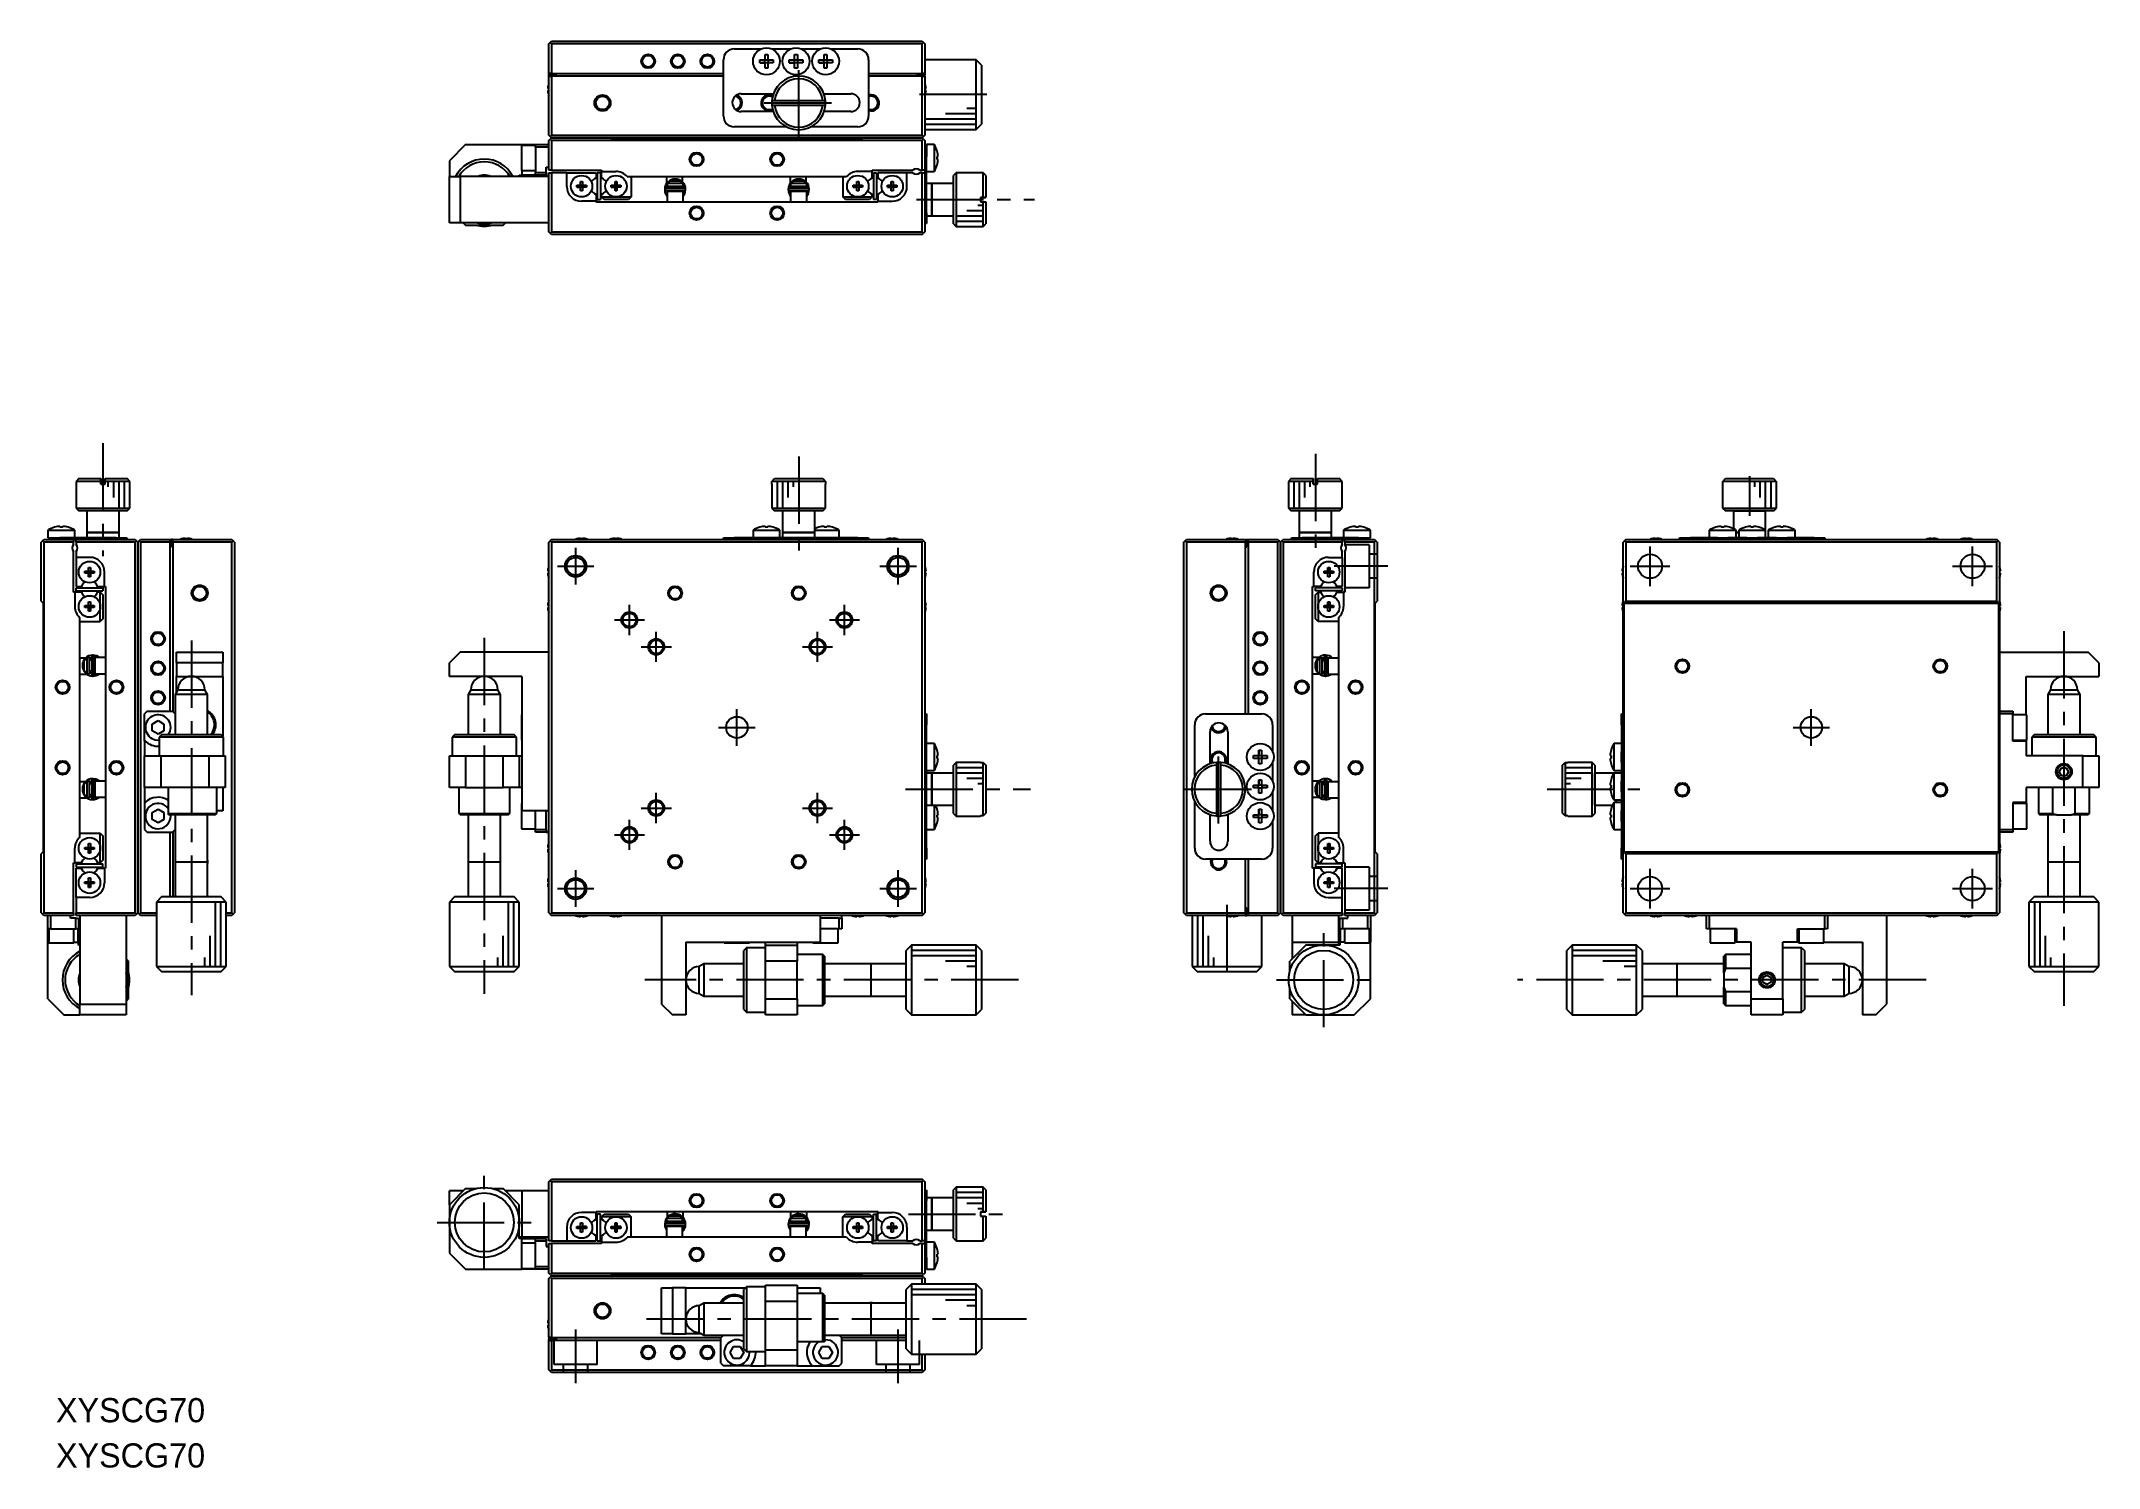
# Model space of a CAD drawing. Extents: x -6 to 377, y 19 to 284.
import ezdxf

# ---------------------------------------------------------------- set-up
doc = ezdxf.new("R2010")
doc.units = 0
doc.header["$LTSCALE"] = 10
doc.linetypes.add('CENTER', pattern=[2, 1.25, -0.25, 0.25, -0.25])
doc.linetypes.add('DASHED', pattern=[3.5, 2, -1.5])
doc.layers.get('0').update_dxf_attribs({"linetype": 'CONTINUOUS'})
doc.layers.add('CENTER', color=1, linetype='CENTER')
doc.styles.get("Standard").update_dxf_attribs({"font": 'FGP教科書体NT-M'})

msp = doc.modelspace()

# ---------------------------------------------------------------- texts
at = {"color": 7}
for p in [(-3.016471, 27.113619), (-3.016471, 18.689351)]:
    msp.add_text('XYSCG70', height=4.5, dxfattribs=at).set_placement(p)

# ---------------------------------------------------------------- linework, layer by layer
at = {"color": 7, "linetype": 'CONTINUOUS'}
for p, q in [((88.688651, 283.667395), (88.938651, 283.917395)), ((88.688651, 278.167395), (88.688651, 283.667395)), ((88.938651, 283.917395), (89.188651, 284.167395)), ((88.938651, 283.917395), (89.188651, 283.667395)), ((89.188651, 284.167395), (158.188651, 284.167395)), ((158.188651, 283.667395), (89.188651, 283.667395)), ((89.188651, 283.667395), (89.188651, 278.167395)), ((158.188651, 284.167395), (158.438651, 283.917395)), ((158.188651, 283.667395), (158.438651, 283.917395)), ((158.188651, 278.167395), (158.188651, 283.667395)), ((158.438651, 283.917395), (158.688651, 283.667395)), ((158.688651, 283.667395), (158.688651, 278.167395)), ((121.188651, 270.217395), (121.188651, 280.717395)), ((123.188651, 282.717395), (128.208855, 282.717395)), ((127.930061, 280.157395), (127.930061, 280.677395)), ((127.930061, 280.677395), (128.928651, 280.677395)), ((128.928651, 280.157395), (127.930061, 280.157395)), ((127.930061, 280.157395), (128.887276, 280.157395)), ((128.887276, 280.157395), (128.887276, 280.677395)), ((128.928651, 280.157395), (128.887276, 280.157395)), ((128.928651, 281.675985), (129.448651, 281.675985)), ((128.928651, 280.677395), (128.928651, 281.675985)), ((128.928651, 280.71877), (129.448651, 280.71877)), ((128.928651, 279.158806), (128.928651, 280.157395)), ((129.448651, 280.11602), (128.928651, 280.11602)), ((129.448651, 281.675985), (129.448651, 280.677395)), ((129.448651, 280.677395), (130.44724, 280.677395)), ((129.448651, 280.157395), (129.448651, 279.158806)), ((130.44724, 280.157395), (129.448651, 280.157395)), ((129.490026, 280.157395), (129.448651, 280.157395)), ((129.490026, 280.677395), (129.490026, 280.157395)), ((130.44724, 280.157395), (129.490026, 280.157395)), ((130.168447, 282.717395), (133.708855, 282.717395)), ((130.44724, 280.677395), (130.44724, 280.157395)), ((133.430061, 280.157395), (133.430061, 280.677395)), ((133.430061, 280.677395), (134.428651, 280.677395)), ((134.428651, 280.157395), (133.430061, 280.157395)), ((133.430061, 280.157395), (134.387276, 280.157395)), ((134.387276, 280.157395), (134.387276, 280.677395)), ((134.428651, 280.157395), (134.387276, 280.157395)), ((134.428651, 281.675985), (134.948651, 281.675985)), ((134.428651, 280.677395), (134.428651, 281.675985)), ((134.428651, 280.71877), (134.948651, 280.71877)), ((134.428651, 279.158806), (134.428651, 280.157395)), ((134.948651, 280.11602), (134.428651, 280.11602)), ((134.948651, 281.675985), (134.948651, 280.677395)), ((134.948651, 280.677395), (135.94724, 280.677395)), ((134.948651, 280.157395), (134.948651, 279.158806)), ((135.94724, 280.157395), (134.948651, 280.157395)), ((134.990026, 280.157395), (134.948651, 280.157395)), ((134.990026, 280.677395), (134.990026, 280.157395)), ((135.94724, 280.157395), (134.990026, 280.157395)), ((135.668447, 282.717395), (139.208855, 282.717395)), ((135.94724, 280.677395), (135.94724, 280.157395)), ((138.930061, 280.157395), (138.930061, 280.677395)), ((138.930061, 280.677395), (139.928651, 280.677395)), ((139.928651, 280.157395), (138.930061, 280.157395)), ((138.930061, 280.157395), (139.887276, 280.157395)), ((139.887276, 280.157395), (139.887276, 280.677395)), ((139.928651, 280.157395), (139.887276, 280.157395)), ((139.928651, 281.675985), (140.448651, 281.675985)), ((139.928651, 280.677395), (139.928651, 281.675985)), ((139.928651, 280.71877), (140.448651, 280.71877)), ((139.928651, 279.158806), (139.928651, 280.157395)), ((140.448651, 280.11602), (139.928651, 280.11602)), ((140.448651, 281.675985), (140.448651, 280.677395)), ((140.448651, 280.677395), (141.44724, 280.677395)), ((140.448651, 280.157395), (140.448651, 279.158806)), ((141.44724, 280.157395), (140.448651, 280.157395)), ((140.490026, 280.157395), (140.448651, 280.157395)), ((140.490026, 280.677395), (140.490026, 280.157395)), ((141.44724, 280.157395), (140.490026, 280.157395)), ((141.168447, 282.717395), (146.188651, 282.717395)), ((141.44724, 280.677395), (141.44724, 280.157395)), ((148.188651, 280.717395), (148.188651, 270.217395)), ((168.188651, 280.717395), (158.688651, 280.717395)), ((168.188651, 274.158527), (168.188651, 280.717395)), ((169.188651, 279.717395), (168.188651, 280.717395)), ((169.188651, 279.717395), (169.188651, 274.167584)), ((88.614507, 276.056011), (88.619129, 276.053757)), ((89.188651, 278.167395), (88.688651, 278.167395)), ((88.688651, 277.917395), (88.688651, 278.167395)), ((88.688651, 277.917395), (90.088651, 277.917395)), ((88.688651, 277.667395), (88.688651, 277.917395)), ((88.688651, 266.667395), (88.688651, 277.667395)), ((88.688651, 277.667395), (89.188651, 277.667395)), ((89.188651, 278.167395), (121.188651, 278.167395)), ((89.188651, 277.667395), (89.188651, 266.667395)), ((121.188651, 277.667395), (89.188651, 277.667395)), ((90.088651, 277.667395), (90.088651, 277.917395)), ((129.448651, 279.158806), (128.928651, 279.158806)), ((134.948651, 279.158806), (134.428651, 279.158806)), ((140.448651, 279.158806), (139.928651, 279.158806)), ((148.188651, 278.167395), (158.188651, 278.167395)), ((158.188651, 277.667395), (148.188651, 277.667395)), ((158.688651, 277.917395), (157.288651, 277.917395)), ((157.288651, 277.667395), (157.288651, 277.917395)), ((158.688651, 278.167395), (158.188651, 278.167395)), ((158.188651, 266.667395), (158.188651, 277.667395)), ((158.188651, 277.667395), (158.688651, 277.667395)), ((158.688651, 278.167395), (158.688651, 277.917395)), ((158.688651, 277.667395), (158.688651, 277.917395)), ((158.688651, 277.667395), (158.688651, 266.667395)), ((158.758173, 276.053757), (158.762795, 276.056011)), ((88.498792, 275.347395), (88.619129, 275.347395)), ((88.619129, 274.987395), (88.498792, 274.987395)), ((88.619129, 274.281034), (88.614507, 274.278779)), ((88.619129, 275.347395), (88.619129, 274.987395)), ((124.488651, 274.367395), (130.486524, 274.367395)), ((130.706464, 273.067395), (130.204677, 273.067395)), ((130.204677, 272.267395), (130.706464, 272.267395)), ((130.204677, 272.267395), (140.172625, 272.267395)), ((139.670838, 273.067395), (130.706464, 273.067395)), ((130.706464, 272.267395), (139.670838, 272.267395)), ((140.172625, 273.067395), (139.670838, 273.067395)), ((139.670838, 272.267395), (140.172625, 272.267395)), ((139.890778, 274.367395), (144.888651, 274.367395)), ((158.758173, 275.347395), (158.87851, 275.347395)), ((158.758173, 274.987395), (158.758173, 275.347395)), ((158.87851, 274.987395), (158.758173, 274.987395)), ((158.762795, 274.278779), (158.758173, 274.281034)), ((168.188651, 267.717395), (168.188651, 274.158527)), ((169.188651, 274.167584), (169.188651, 268.717395)), ((132.908848, 268.217395), (123.188651, 268.217395)), ((130.451563, 271.067395), (124.488651, 271.067395)), ((146.188651, 268.217395), (137.468453, 268.217395)), ((144.888651, 271.067395), (139.925739, 271.067395)), ((168.188651, 267.717395), (169.188651, 268.717395)), ((73.188651, 264.917395), (70.188651, 261.917395)), ((73.188651, 264.917395), (83.688651, 264.917395)), ((83.588651, 264.767395), (83.588651, 260.067395)), ((86.188651, 264.767395), (83.588651, 264.767395)), ((83.688651, 264.848217), (83.688651, 264.917395)), ((83.688651, 264.917395), (86.188651, 264.917395)), ((83.688651, 264.848217), (83.688651, 264.767395)), ((86.188651, 264.848217), (83.688651, 264.848217)), ((86.188651, 264.917395), (88.688651, 264.917395)), ((86.188651, 264.417395), (86.188651, 264.917395)), ((88.688651, 264.417395), (86.188651, 264.417395)), ((86.188651, 264.417395), (86.188651, 259.717395)), ((88.938651, 266.417395), (88.688651, 266.667395)), ((88.688651, 265.667395), (88.938651, 265.917395)), ((88.688651, 260.167395), (88.688651, 265.667395)), ((89.188651, 266.667395), (88.938651, 266.417395)), ((89.188651, 266.167395), (88.938651, 266.417395)), ((89.188651, 266.167395), (88.938651, 265.917395)), ((88.938651, 265.917395), (89.188651, 265.667395)), ((89.188651, 266.667395), (158.188651, 266.667395)), ((89.188651, 266.167395), (100.188651, 266.167395)), ((158.188651, 266.167395), (89.188651, 266.167395)), ((89.188651, 265.667395), (89.188651, 260.167395)), ((158.188651, 265.667395), (89.188651, 265.667395)), ((100.538651, 265.817395), (100.188651, 266.167395)), ((146.838651, 265.817395), (100.538651, 265.817395)), ((147.188651, 266.167395), (146.838651, 265.817395)), ((147.188651, 266.167395), (158.188651, 266.167395)), ((158.438651, 266.417395), (158.188651, 266.667395)), ((158.438651, 266.417395), (158.188651, 266.167395)), ((158.438651, 265.917395), (158.188651, 266.167395)), ((158.188651, 265.667395), (158.438651, 265.917395)), ((158.188651, 260.167395), (158.188651, 265.667395)), ((158.688651, 266.667395), (158.438651, 266.417395)), ((158.438651, 265.917395), (158.688651, 265.667395)), ((158.688651, 267.717395), (168.188651, 267.717395)), ((158.688651, 265.667395), (158.688651, 260.167395)), ((158.688651, 264.717395), (158.988651, 264.717395)), ((158.988651, 264.917395), (158.988651, 264.717395)), ((160.380308, 264.917395), (158.988651, 264.917395)), ((158.988651, 264.717395), (158.988651, 262.717395)), ((160.380308, 264.917395), (160.380308, 259.917395)), ((70.188651, 261.917395), (70.188651, 258.967395)), ((88.188651, 260.717395), (88.688651, 260.717395)), ((88.188651, 259.717395), (88.188651, 260.717395)), ((158.988651, 261.342395), (158.988651, 262.717395)), ((158.988651, 252.217395), (158.988651, 261.342395)), ((160.951232, 263.675985), (160.958087, 263.679328)), ((160.951232, 262.157395), (160.951232, 262.677395)), ((160.951232, 262.677395), (161.123603, 262.677395)), ((161.123603, 262.157395), (160.951232, 262.157395)), ((160.958087, 261.155462), (160.951232, 261.158806)), ((70.188651, 250.367395), (70.188651, 258.967395)), ((70.188651, 258.967395), (72.188651, 258.967395)), ((72.188651, 258.967395), (72.188651, 250.367395)), ((88.688651, 258.967395), (72.188651, 258.967395)), ((83.188651, 258.967395), (83.188651, 259.217395)), ((83.188651, 259.217395), (83.688651, 259.217395)), ((83.588651, 260.067395), (86.188651, 260.067395)), ((83.688651, 260.067395), (83.688651, 259.257659)), ((83.688651, 259.257659), (86.188651, 259.257659)), ((83.688651, 259.217395), (83.688651, 259.257659)), ((86.188651, 259.217395), (83.688651, 259.217395)), ((86.188651, 259.717395), (88.188651, 259.717395)), ((86.188651, 259.217395), (86.188651, 259.717395)), ((88.188651, 259.217395), (86.188651, 259.217395)), ((88.188651, 259.717395), (88.188651, 259.217395)), ((89.188651, 260.167395), (88.688651, 260.167395)), ((88.688651, 248.667395), (88.688651, 259.667395)), ((88.688651, 259.667395), (89.188651, 259.667395)), ((89.188651, 260.167395), (98.488651, 260.167395)), ((89.188651, 259.667395), (89.188651, 248.667395)), ((92.038651, 259.667395), (89.188651, 259.667395)), ((92.038651, 257.117395), (92.038651, 259.667395)), ((92.038651, 259.667395), (97.488651, 259.667395)), ((93.902289, 257.347395), (94.608651, 257.347395)), ((93.902289, 256.987395), (93.902289, 257.347395)), ((94.608651, 256.987395), (93.902289, 256.987395)), ((93.902289, 256.987395), (94.608651, 256.987395)), ((94.608651, 258.053757), (94.968651, 258.053757)), ((94.608651, 257.347395), (94.608651, 258.053757)), ((94.619023, 257.337023), (94.608651, 257.347395)), ((94.619023, 256.997767), (94.608651, 256.987395)), ((94.608651, 256.281034), (94.608651, 256.987395)), ((94.619023, 257.337023), (94.958279, 257.337023)), ((94.619023, 256.997767), (94.619023, 257.337023)), ((94.958279, 256.997767), (94.619023, 256.997767)), ((94.958279, 257.337023), (94.968651, 257.347395)), ((94.958279, 257.337023), (94.958279, 256.997767)), ((94.958279, 256.997767), (94.968651, 256.987395)), ((94.968651, 258.053757), (94.968651, 257.347395)), ((94.968651, 257.347395), (95.675012, 257.347395)), ((94.968651, 256.987395), (94.968651, 256.281034)), ((95.675012, 256.987395), (94.968651, 256.987395)), ((95.675012, 256.987395), (94.968651, 256.987395)), ((95.675012, 257.347395), (95.675012, 256.987395)), ((97.488651, 258.711807), (97.194901, 258.54221)), ((97.488651, 259.667395), (97.488651, 258.711807)), ((97.688651, 259.667395), (97.688651, 254.667395)), ((98.288651, 259.667395), (97.688651, 259.667395)), ((98.288651, 259.667395), (98.288651, 254.667395)), ((98.488651, 260.167395), (98.488651, 259.917395)), ((98.488651, 259.917395), (101.188651, 259.917395)), ((98.488651, 258.711807), (98.488651, 259.917395)), ((98.782401, 258.54221), (98.488651, 258.711807)), ((100.302289, 257.347395), (101.008651, 257.347395)), ((100.302289, 256.987395), (100.302289, 257.347395)), ((101.008651, 256.987395), (100.302289, 256.987395)), ((100.302289, 256.987395), (101.008651, 256.987395)), ((101.008651, 258.053757), (101.368651, 258.053757)), ((101.008651, 257.347395), (101.008651, 258.053757)), ((101.019023, 257.337023), (101.008651, 257.347395)), ((101.019023, 256.997767), (101.008651, 256.987395)), ((101.008651, 256.281034), (101.008651, 256.987395)), ((101.019023, 257.337023), (101.358279, 257.337023)), ((101.019023, 256.997767), (101.019023, 257.337023)), ((101.358279, 256.997767), (101.019023, 256.997767)), ((101.358279, 257.337023), (101.368651, 257.347395)), ((101.358279, 257.337023), (101.358279, 256.997767)), ((101.358279, 256.997767), (101.368651, 256.987395)), ((101.368651, 258.053757), (101.368651, 257.347395)), ((101.368651, 257.347395), (102.075012, 257.347395)), ((101.368651, 256.987395), (101.368651, 256.281034)), ((102.075012, 256.987395), (101.368651, 256.987395)), ((102.075012, 256.987395), (101.368651, 256.987395)), ((102.075012, 257.347395), (102.075012, 256.987395)), ((103.267713, 258.967395), (111.013651, 258.967395)), ((103.988651, 258.967395), (103.988651, 255.167395)), ((113.948559, 256.755889), (110.448559, 256.755889)), ((110.588651, 258.967395), (110.588651, 257.649468)), ((110.655247, 256.755943), (110.765793, 257.167544)), ((110.742968, 257.667395), (110.688651, 257.667395)), ((110.688651, 257.667395), (110.688651, 257.167395)), ((110.688651, 257.167395), (113.688651, 257.167395)), ((110.696774, 256.967395), (111.188651, 256.967395)), ((110.742968, 257.667395), (111.272136, 258.167395)), ((113.634334, 257.667395), (110.742968, 257.667395)), ((111.013651, 258.967395), (113.163651, 258.967395)), ((111.088651, 256.967395), (111.088651, 256.755889)), ((111.188651, 257.167395), (111.188651, 256.755889)), ((111.272136, 258.167395), (113.105166, 258.167395)), ((113.105166, 258.167395), (113.634334, 257.667395)), ((113.163651, 258.967395), (134.013651, 258.967395)), ((113.188651, 256.755889), (113.188651, 257.167395)), ((113.188651, 256.967395), (113.588651, 256.967395)), ((113.588651, 257.918712), (113.588651, 258.967395)), ((113.588651, 256.967395), (113.588651, 257.167395)), ((113.630971, 257.167585), (113.742187, 256.75591)), ((113.688651, 257.667395), (113.634334, 257.667395)), ((113.688651, 257.167395), (113.688651, 257.667395)), ((113.972993, 255.766625), (114.142277, 256.533741)), ((136.948559, 256.755889), (133.448559, 256.755889)), ((133.588651, 258.967395), (133.588651, 257.649468)), ((133.655247, 256.755943), (133.765793, 257.167544)), ((133.742968, 257.667395), (133.688651, 257.667395)), ((133.688651, 257.667395), (133.688651, 257.167395)), ((133.688651, 257.167395), (136.688651, 257.167395)), ((133.696774, 256.967395), (134.188651, 256.967395)), ((133.742968, 257.667395), (134.272136, 258.167395)), ((136.634334, 257.667395), (133.742968, 257.667395)), ((134.013651, 258.967395), (136.163651, 258.967395)), ((134.088651, 256.967395), (134.088651, 256.755889)), ((134.188651, 257.167395), (134.188651, 256.755889)), ((134.272136, 258.167395), (136.105166, 258.167395)), ((136.105166, 258.167395), (136.634334, 257.667395)), ((136.163651, 258.967395), (144.109589, 258.967395)), ((136.188651, 256.755889), (136.188651, 257.167395)), ((136.188651, 256.967395), (136.588651, 256.967395)), ((136.588651, 257.918712), (136.588651, 258.967395)), ((136.588651, 256.967395), (136.588651, 257.167395)), ((136.630971, 257.167585), (136.742187, 256.75591)), ((136.688651, 257.667395), (136.634334, 257.667395)), ((136.688651, 257.167395), (136.688651, 257.667395)), ((136.98166, 255.786296), (137.142277, 256.533741)), ((143.388651, 258.967395), (143.388651, 255.167395)), ((145.302289, 257.347395), (146.008651, 257.347395)), ((145.302289, 256.987395), (145.302289, 257.347395)), ((146.008651, 256.987395), (145.302289, 256.987395)), ((145.302289, 256.987395), (146.008651, 256.987395)), ((146.008651, 258.053757), (146.368651, 258.053757)), ((146.008651, 257.347395), (146.008651, 258.053757)), ((146.019023, 257.337023), (146.008651, 257.347395)), ((146.019023, 256.997767), (146.008651, 256.987395)), ((146.008651, 256.281034), (146.008651, 256.987395)), ((146.019023, 257.337023), (146.358279, 257.337023)), ((146.019023, 256.997767), (146.019023, 257.337023)), ((146.358279, 256.997767), (146.019023, 256.997767)), ((148.888651, 259.917395), (146.188651, 259.917395)), ((146.358279, 257.337023), (146.368651, 257.347395)), ((146.358279, 257.337023), (146.358279, 256.997767)), ((146.358279, 256.997767), (146.368651, 256.987395)), ((146.368651, 258.053757), (146.368651, 257.347395)), ((146.368651, 257.347395), (147.075012, 257.347395)), ((146.368651, 256.987395), (146.368651, 256.281034)), ((147.075012, 256.987395), (146.368651, 256.987395)), ((147.075012, 256.987395), (146.368651, 256.987395)), ((147.075012, 257.347395), (147.075012, 256.987395)), ((148.594901, 258.54221), (148.888651, 258.711807)), ((148.888651, 260.167395), (156.427213, 260.167395)), ((148.888651, 259.917395), (148.888651, 260.167395)), ((148.888651, 258.711807), (148.888651, 259.917395)), ((149.088651, 259.667395), (149.088651, 254.667395)), ((149.088651, 259.667395), (149.688651, 259.667395)), ((149.688651, 259.667395), (149.688651, 254.667395)), ((149.888651, 259.667395), (149.888651, 258.711807)), ((155.338651, 259.667395), (149.888651, 259.667395)), ((149.888651, 258.711807), (150.182401, 258.54221)), ((151.702289, 257.347395), (152.408651, 257.347395)), ((151.702289, 256.987395), (151.702289, 257.347395)), ((152.408651, 256.987395), (151.702289, 256.987395)), ((151.702289, 256.987395), (152.408651, 256.987395)), ((152.408651, 258.053757), (152.768651, 258.053757)), ((152.408651, 257.347395), (152.408651, 258.053757)), ((152.419023, 257.337023), (152.408651, 257.347395)), ((152.419023, 256.997767), (152.408651, 256.987395)), ((152.408651, 256.281034), (152.408651, 256.987395)), ((152.419023, 257.337023), (152.758279, 257.337023)), ((152.419023, 256.997767), (152.419023, 257.337023)), ((152.758279, 256.997767), (152.419023, 256.997767)), ((152.758279, 257.337023), (152.768651, 257.347395)), ((152.758279, 257.337023), (152.758279, 256.997767)), ((152.758279, 256.997767), (152.768651, 256.987395)), ((152.768651, 258.053757), (152.768651, 257.347395)), ((152.768651, 257.347395), (153.475012, 257.347395)), ((152.768651, 256.987395), (152.768651, 256.281034)), ((153.475012, 256.987395), (152.768651, 256.987395)), ((153.475012, 256.987395), (152.768651, 256.987395)), ((153.475012, 257.347395), (153.475012, 256.987395)), ((155.338651, 257.117395), (155.338651, 259.667395)), ((156.427213, 259.667395), (155.338651, 259.667395)), ((157.750089, 260.167395), (158.188651, 260.167395)), ((158.188651, 259.667395), (157.750089, 259.667395)), ((158.688651, 260.167395), (158.188651, 260.167395)), ((158.188651, 248.667395), (158.188651, 259.667395)), ((158.188651, 259.667395), (158.688651, 259.667395)), ((158.688651, 260.167395), (158.688651, 259.667395)), ((158.688651, 259.667395), (158.688651, 248.667395)), ((158.988651, 259.917395), (160.380308, 259.917395)), ((159.988651, 257.667395), (158.988651, 257.667395)), ((159.988651, 257.667395), (159.988651, 254.667395)), ((159.988651, 254.667395), (159.988651, 257.667395)), ((163.988651, 257.667395), (159.988651, 257.667395)), ((164.488651, 259.667395), (163.988651, 259.167395)), ((163.988651, 254.667395), (163.988651, 259.167395)), ((164.488651, 259.667395), (164.488651, 254.667395)), ((169.488651, 259.667395), (164.488651, 259.667395)), ((169.488651, 255.067395), (169.488651, 259.667395)), ((169.988651, 259.167395), (169.488651, 259.667395)), ((169.988651, 259.167395), (169.988651, 255.067395)), ((94.968651, 256.281034), (94.608651, 256.281034)), ((97.488651, 254.367395), (94.788651, 254.367395)), ((97.194901, 255.79258), (97.488651, 255.622983)), ((97.488651, 255.622983), (97.488651, 254.367395)), ((97.488651, 254.167395), (97.488651, 254.367395)), ((149.888651, 254.167395), (97.488651, 254.167395)), ((97.688651, 254.667395), (98.288651, 254.667395)), ((98.488651, 255.622983), (98.782401, 255.79258)), ((98.488651, 255.167395), (98.488651, 255.622983)), ((98.488651, 255.167395), (101.188651, 255.167395)), ((98.988651, 254.667395), (98.488651, 255.167395)), ((103.488651, 254.667395), (98.988651, 254.667395)), ((101.368651, 256.281034), (101.008651, 256.281034)), ((101.188651, 255.167395), (103.988651, 255.167395)), ((103.988651, 255.167395), (103.488651, 254.667395)), ((110.388628, 255.853746), (110.389056, 255.852435)), ((110.389056, 255.852435), (110.389441, 255.851257)), ((110.389441, 255.851257), (110.389858, 255.849994)), ((110.389858, 255.849994), (110.390554, 255.847902)), ((110.390554, 255.847902), (110.391442, 255.845262)), ((110.391442, 255.845262), (110.391799, 255.844212)), ((110.391799, 255.844212), (110.392455, 255.842295)), ((110.392455, 255.842295), (110.392867, 255.841102)), ((110.392867, 255.841102), (110.394374, 255.836793)), ((110.394374, 255.836793), (110.39488, 255.835364)), ((110.39488, 255.835364), (110.395889, 255.832552)), ((110.395889, 255.832552), (110.410486, 255.795502)), ((110.41072, 255.799164), (110.410218, 255.796767)), ((110.410218, 255.796767), (110.410946, 255.797073)), ((110.410486, 255.795502), (110.410218, 255.796767)), ((110.448559, 256.365889), (113.948559, 256.365889)), ((113.688651, 256.167395), (110.688651, 256.167395)), ((110.688651, 256.167395), (110.688651, 254.167395)), ((110.763289, 256.167414), (110.764313, 256.170166)), ((110.764313, 256.170166), (110.770005, 256.184138)), ((110.770005, 256.184138), (110.776396, 256.197804)), ((110.776396, 256.197804), (110.783468, 256.211128)), ((110.783468, 256.211128), (110.791202, 256.224077)), ((110.791202, 256.224077), (110.799575, 256.236618)), ((110.799575, 256.236618), (110.808565, 256.248722)), ((110.808565, 256.248722), (110.818148, 256.260359)), ((110.818148, 256.260359), (110.828298, 256.271501)), ((110.828298, 256.271501), (110.838987, 256.282121)), ((110.838987, 256.282121), (110.850189, 256.292196)), ((110.850189, 256.292196), (110.861874, 256.301702)), ((110.861874, 256.301702), (110.874011, 256.310617)), ((110.874011, 256.310617), (110.886571, 256.318922)), ((110.886571, 256.318922), (110.899522, 256.326597)), ((110.899522, 256.326597), (110.912831, 256.333626)), ((110.912831, 256.333626), (110.926467, 256.339994)), ((110.926467, 256.339994), (110.940394, 256.345687)), ((110.940394, 256.345687), (110.954581, 256.350692)), ((110.954581, 256.350692), (110.968992, 256.355)), ((110.968992, 256.355), (110.983593, 256.3586)), ((110.983593, 256.3586), (110.99835, 256.361486)), ((110.99835, 256.361486), (111.013228, 256.363652)), ((111.013228, 256.363652), (111.02819, 256.365092)), ((111.02819, 256.365092), (111.043203, 256.365806)), ((111.043203, 256.365806), (111.05024, 256.365889)), ((111.088651, 256.365889), (111.088651, 256.167395)), ((111.188651, 256.365889), (111.188651, 256.167395)), ((113.188651, 256.167395), (113.188651, 256.365889)), ((113.346879, 256.365889), (113.361113, 256.365555)), ((113.361113, 256.365555), (113.376102, 256.364493)), ((113.376102, 256.364493), (113.39102, 256.362706)), ((113.39102, 256.362706), (113.405832, 256.360197)), ((113.405832, 256.360197), (113.420503, 256.356973)), ((113.420503, 256.356973), (113.434999, 256.353041)), ((113.434999, 256.353041), (113.449286, 256.348408)), ((113.449286, 256.348408), (113.463329, 256.343086)), ((113.463329, 256.343086), (113.477095, 256.337087)), ((113.477095, 256.337087), (113.490552, 256.330422)), ((113.490552, 256.330422), (113.503666, 256.323107)), ((113.503666, 256.323107), (113.516406, 256.315159)), ((113.516406, 256.315159), (113.528741, 256.306594)), ((113.528741, 256.306594), (113.54064, 256.297433)), ((113.54064, 256.297433), (113.552074, 256.287694)), ((113.552074, 256.287694), (113.563014, 256.277402)), ((113.563014, 256.277402), (113.573431, 256.266578)), ((113.573431, 256.266578), (113.5833, 256.255248)), ((113.5833, 256.255248), (113.592594, 256.243438)), ((113.592594, 256.243438), (113.601289, 256.231177)), ((113.601289, 256.231177), (113.609361, 256.218492)), ((113.609361, 256.218492), (113.616789, 256.205415)), ((113.616789, 256.205415), (113.623551, 256.191977)), ((113.623551, 256.191977), (113.629629, 256.178212)), ((113.629629, 256.178212), (113.633829, 256.167418)), ((113.981897, 255.786816), (113.688641, 255.891095)), ((113.688651, 254.167395), (113.688651, 256.167395)), ((113.700049, 255.895485), (113.688651, 255.901663)), ((113.688874, 255.312958), (113.985822, 255.795921)), ((113.712164, 255.88915), (113.700049, 255.895485)), ((113.724914, 255.882703), (113.712164, 255.88915)), ((113.738216, 255.876186), (113.724914, 255.882703)), ((113.751979, 255.869642), (113.738216, 255.876186)), ((113.766112, 255.863115), (113.751979, 255.869642)), ((113.780521, 255.856648), (113.766112, 255.863115)), ((113.795109, 255.850286), (113.780521, 255.856648)), ((113.809779, 255.84407), (113.795109, 255.850286)), ((113.824432, 255.838043), (113.809779, 255.84407)), ((113.838972, 255.832243), (113.824432, 255.838043)), ((113.8533, 255.82671), (113.838972, 255.832243)), ((113.867321, 255.821482), (113.8533, 255.82671)), ((113.880942, 255.816592), (113.867321, 255.821482)), ((113.894071, 255.812074), (113.880942, 255.816592)), ((113.906621, 255.807957), (113.894071, 255.812074)), ((113.918507, 255.80427), (113.906621, 255.807957)), ((113.929651, 255.801036), (113.918507, 255.80427)), ((113.939978, 255.798278), (113.929651, 255.801036)), ((113.949419, 255.796014), (113.939978, 255.798278)), ((113.957911, 255.794259), (113.949419, 255.796014)), ((113.965398, 255.793025), (113.957911, 255.794259)), ((113.971828, 255.792319), (113.965398, 255.793025)), ((113.97716, 255.792148), (113.971828, 255.792319)), ((113.975855, 256.359257), (113.97193, 256.367405)), ((113.989766, 256.327884), (113.975855, 256.359257)), ((113.981357, 255.792511), (113.97716, 255.792148)), ((113.984391, 255.793406), (113.981357, 255.792511)), ((113.986244, 255.794828), (113.984391, 255.793406)), ((113.986901, 255.796767), (113.986244, 255.794828)), ((113.986633, 255.795502), (113.998708, 255.825678)), ((114.002091, 256.295868), (113.989766, 256.327884)), ((113.998708, 255.825678), (114.00989, 255.858109)), ((114.012801, 256.263288), (114.002091, 256.295868)), ((114.00989, 255.858109), (114.019435, 255.891049)), ((114.021868, 256.230224), (114.012801, 256.263288)), ((114.019435, 255.891049), (114.02732, 255.924415)), ((114.029272, 256.196755), (114.021868, 256.230224)), ((114.02732, 255.924415), (114.033528, 255.958125)), ((114.034994, 256.162966), (114.029272, 256.196755)), ((114.033528, 255.958125), (114.038042, 255.992097)), ((114.039021, 256.128937), (114.034994, 256.162966)), ((114.038042, 255.992097), (114.040854, 256.026248)), ((114.041344, 256.094752), (114.039021, 256.128937)), ((114.040854, 256.026248), (114.041955, 256.060494)), ((114.041955, 256.060494), (114.041344, 256.094752)), ((133.388628, 255.853746), (133.389056, 255.852435)), ((133.389056, 255.852435), (133.389441, 255.851257)), ((133.389441, 255.851257), (133.389858, 255.849994)), ((133.389858, 255.849994), (133.390554, 255.847902)), ((133.390554, 255.847902), (133.391442, 255.845262)), ((133.391442, 255.845262), (133.391799, 255.844212)), ((133.391799, 255.844212), (133.392455, 255.842295)), ((133.392455, 255.842295), (133.392867, 255.841102)), ((133.392867, 255.841102), (133.394374, 255.836793)), ((133.394374, 255.836793), (133.39488, 255.835364)), ((133.39488, 255.835364), (133.395889, 255.832552)), ((133.395889, 255.832552), (133.410486, 255.795502)), ((133.41072, 255.799164), (133.410218, 255.796767)), ((133.410218, 255.796767), (133.410946, 255.797073)), ((133.410486, 255.795502), (133.410218, 255.796767)), ((133.448559, 256.365889), (136.948559, 256.365889)), ((136.688651, 256.167395), (133.688651, 256.167395)), ((133.688651, 256.167395), (133.688651, 254.167395)), ((133.763289, 256.167414), (133.764313, 256.170166)), ((133.764313, 256.170166), (133.770005, 256.184138)), ((133.770005, 256.184138), (133.776396, 256.197804)), ((133.776396, 256.197804), (133.783468, 256.211128)), ((133.783468, 256.211128), (133.791202, 256.224077)), ((133.791202, 256.224077), (133.799575, 256.236618)), ((133.799575, 256.236618), (133.808565, 256.248722)), ((133.808565, 256.248722), (133.818148, 256.260359)), ((133.818148, 256.260359), (133.828298, 256.271501)), ((133.828298, 256.271501), (133.838987, 256.282121)), ((133.838987, 256.282121), (133.850189, 256.292196)), ((133.850189, 256.292196), (133.861874, 256.301702)), ((133.861874, 256.301702), (133.874011, 256.310617)), ((133.874011, 256.310617), (133.886571, 256.318922)), ((133.886571, 256.318922), (133.899522, 256.326597)), ((133.899522, 256.326597), (133.912831, 256.333626)), ((133.912831, 256.333626), (133.926467, 256.339994)), ((133.926467, 256.339994), (133.940394, 256.345687)), ((133.940394, 256.345687), (133.954581, 256.350692)), ((133.954581, 256.350692), (133.968992, 256.355)), ((133.968992, 256.355), (133.983593, 256.3586)), ((133.983593, 256.3586), (133.99835, 256.361486)), ((133.99835, 256.361486), (134.013228, 256.363652)), ((134.013228, 256.363652), (134.02819, 256.365092)), ((134.02819, 256.365092), (134.043203, 256.365806)), ((134.043203, 256.365806), (134.05024, 256.365889)), ((134.088651, 256.365889), (134.088651, 256.167395)), ((134.188651, 256.365889), (134.188651, 256.167395)), ((136.188651, 256.167395), (136.188651, 256.365889)), ((136.346879, 256.365889), (136.361113, 256.365555)), ((136.361113, 256.365555), (136.376102, 256.364493)), ((136.376102, 256.364493), (136.39102, 256.362706)), ((136.39102, 256.362706), (136.405832, 256.360197)), ((136.405832, 256.360197), (136.420503, 256.356973)), ((136.420503, 256.356973), (136.434999, 256.353041)), ((136.434999, 256.353041), (136.449286, 256.348408)), ((136.449286, 256.348408), (136.463329, 256.343086)), ((136.463329, 256.343086), (136.477095, 256.337087)), ((136.477095, 256.337087), (136.490552, 256.330422)), ((136.490552, 256.330422), (136.503666, 256.323107)), ((136.503666, 256.323107), (136.516406, 256.315159)), ((136.516406, 256.315159), (136.528741, 256.306594)), ((136.528741, 256.306594), (136.54064, 256.297433)), ((136.54064, 256.297433), (136.552074, 256.287694)), ((136.552074, 256.287694), (136.563014, 256.277402)), ((136.563014, 256.277402), (136.573431, 256.266578)), ((136.573431, 256.266578), (136.5833, 256.255248)), ((136.5833, 256.255248), (136.592594, 256.243438)), ((136.592594, 256.243438), (136.601289, 256.231177)), ((136.601289, 256.231177), (136.609361, 256.218492)), ((136.609361, 256.218492), (136.616789, 256.205415)), ((136.616789, 256.205415), (136.623551, 256.191977)), ((136.623551, 256.191977), (136.629629, 256.178212)), ((136.629629, 256.178212), (136.633829, 256.167418)), ((136.981897, 255.786816), (136.688641, 255.891095)), ((136.688651, 254.167395), (136.688651, 256.167395)), ((136.700049, 255.895485), (136.688651, 255.901663)), ((136.688874, 255.312958), (136.985822, 255.795921)), ((136.712164, 255.88915), (136.700049, 255.895485)), ((136.724914, 255.882703), (136.712164, 255.88915)), ((136.738216, 255.876186), (136.724914, 255.882703)), ((136.751979, 255.869642), (136.738216, 255.876186)), ((136.766112, 255.863115), (136.751979, 255.869642)), ((136.780521, 255.856648), (136.766112, 255.863115)), ((136.795109, 255.850286), (136.780521, 255.856648)), ((136.809779, 255.84407), (136.795109, 255.850286)), ((136.824432, 255.838043), (136.809779, 255.84407)), ((136.838972, 255.832243), (136.824432, 255.838043)), ((136.8533, 255.82671), (136.838972, 255.832243)), ((136.867321, 255.821482), (136.8533, 255.82671)), ((136.880942, 255.816592), (136.867321, 255.821482)), ((136.894071, 255.812074), (136.880942, 255.816592)), ((136.906621, 255.807957), (136.894071, 255.812074)), ((136.918507, 255.80427), (136.906621, 255.807957)), ((136.929651, 255.801036), (136.918507, 255.80427)), ((136.939978, 255.798278), (136.929651, 255.801036)), ((136.949419, 255.796014), (136.939978, 255.798278)), ((136.957911, 255.794259), (136.949419, 255.796014)), ((136.965398, 255.793025), (136.957911, 255.794259)), ((136.971828, 255.792319), (136.965398, 255.793025)), ((136.97716, 255.792148), (136.971828, 255.792319)), ((136.975855, 256.359257), (136.97193, 256.367405)), ((136.972993, 255.766625), (136.98166, 255.786296)), ((136.989766, 256.327884), (136.975855, 256.359257)), ((136.981357, 255.792511), (136.97716, 255.792148)), ((136.984391, 255.793406), (136.981357, 255.792511)), ((136.986244, 255.794828), (136.984391, 255.793406)), ((136.986901, 255.796767), (136.986244, 255.794828)), ((136.986633, 255.795502), (136.998708, 255.825678)), ((137.002091, 256.295868), (136.989766, 256.327884)), ((136.998708, 255.825678), (137.00989, 255.858109)), ((137.012801, 256.263288), (137.002091, 256.295868)), ((137.00989, 255.858109), (137.019435, 255.891049)), ((137.021868, 256.230224), (137.012801, 256.263288)), ((137.019435, 255.891049), (137.02732, 255.924415)), ((137.029272, 256.196755), (137.021868, 256.230224)), ((137.02732, 255.924415), (137.033528, 255.958125)), ((137.034994, 256.162966), (137.029272, 256.196755)), ((137.033528, 255.958125), (137.038042, 255.992097)), ((137.039021, 256.128937), (137.034994, 256.162966)), ((137.038042, 255.992097), (137.040854, 256.026248)), ((137.041344, 256.094752), (137.039021, 256.128937)), ((137.040854, 256.026248), (137.041955, 256.060494)), ((137.041955, 256.060494), (137.041344, 256.094752)), ((143.388651, 255.167395), (146.188651, 255.167395)), ((143.888651, 254.667395), (143.388651, 255.167395)), ((148.388651, 254.667395), (143.888651, 254.667395)), ((146.368651, 256.281034), (146.008651, 256.281034)), ((146.188651, 255.167395), (148.888651, 255.167395)), ((148.888651, 255.167395), (148.388651, 254.667395)), ((148.888651, 255.622983), (148.594901, 255.79258)), ((148.888651, 255.167395), (148.888651, 255.622983)), ((149.688651, 254.667395), (149.088651, 254.667395)), ((150.182401, 255.79258), (149.888651, 255.622983)), ((149.888651, 255.622983), (149.888651, 254.367395)), ((149.888651, 254.367395), (149.888651, 254.167395)), ((149.888651, 254.367395), (152.588651, 254.367395)), ((152.768651, 256.281034), (152.408651, 256.281034)), ((159.988651, 254.667395), (159.988651, 251.667395)), ((159.988651, 251.667395), (159.988651, 254.667395)), ((163.988651, 250.167395), (163.988651, 254.667395)), ((164.488651, 254.667395), (164.488651, 249.667395)), ((168.988651, 255.067395), (168.988651, 254.267395)), ((168.988651, 255.067395), (169.488651, 255.067395)), ((169.488651, 255.067395), (168.988651, 255.067395)), ((168.988651, 254.267395), (169.488651, 254.267395)), ((169.988651, 255.067395), (169.488651, 255.067395)), ((169.488651, 255.067395), (169.988651, 255.067395)), ((169.488651, 249.667395), (169.488651, 254.267395)), ((169.488651, 254.267395), (169.988651, 254.267395)), ((169.988651, 254.267395), (169.988651, 250.167395)), ((72.188651, 250.367395), (70.188651, 250.367395)), ((88.688651, 250.367395), (72.188651, 250.367395)), ((72.738651, 250.367395), (73.188651, 249.917395)), ((73.188651, 249.917395), (80.188651, 249.917395)), ((80.188651, 249.917395), (80.638651, 250.367395)), ((158.988651, 250.217395), (158.688651, 250.217395)), ((158.988651, 252.217395), (158.988651, 250.217395)), ((158.988651, 251.667395), (159.988651, 251.667395)), ((159.988651, 251.667395), (163.988651, 251.667395)), ((163.988651, 250.167395), (164.488651, 249.667395)), ((164.488651, 249.667395), (169.488651, 249.667395)), ((169.488651, 249.667395), (169.988651, 250.167395)), ((88.938651, 248.417395), (88.688651, 248.667395)), ((89.188651, 248.667395), (88.938651, 248.417395)), ((89.188651, 248.167395), (88.938651, 248.417395)), ((89.188651, 248.667395), (158.188651, 248.667395)), ((158.188651, 248.167395), (89.188651, 248.167395)), ((158.438651, 248.417395), (158.188651, 248.667395)), ((158.188651, 248.167395), (158.438651, 248.417395)), ((158.688651, 248.667395), (158.438651, 248.417395)), ((1.230008, 202.737662), (0.730008, 202.237662)), ((5.330008, 202.237662), (0.730008, 202.237662)), ((0.730008, 202.237662), (0.730008, 197.237662)), ((1.230008, 202.737662), (5.330008, 202.737662)), ((5.330008, 202.237662), (5.330008, 202.737662)), ((5.330008, 202.737662), (5.330008, 202.237662)), ((5.330008, 201.737662), (5.330008, 202.237662)), ((5.330008, 202.237662), (5.330008, 201.737662)), ((5.330008, 201.737662), (6.130008, 201.737662)), ((6.130008, 202.737662), (10.230008, 202.737662)), ((6.130008, 202.237662), (6.130008, 202.737662)), ((10.730008, 202.237662), (6.130008, 202.237662)), ((6.130008, 201.737662), (6.130008, 202.237662)), ((10.730008, 202.237662), (10.230008, 202.737662)), ((10.730008, 197.237662), (10.730008, 202.237662)), ((130.188651, 201.737662), (130.204677, 201.737662)), ((130.188651, 201.737662), (130.204677, 201.737662)), ((130.188651, 201.737662), (130.188651, 197.237662)), ((130.204677, 202.237662), (130.706464, 202.737662)), ((140.172625, 202.237662), (130.204677, 202.237662)), ((130.204677, 201.737662), (130.204677, 202.237662)), ((130.706464, 202.737662), (139.670838, 202.737662)), ((130.706464, 202.737662), (139.670838, 202.737662)), ((139.670838, 202.737662), (140.172625, 202.237662)), ((140.172625, 202.237662), (140.172625, 201.737662)), ((140.172625, 201.737662), (140.188651, 201.737662)), ((140.172625, 201.737662), (140.188651, 201.737662)), ((140.188651, 197.237662), (140.188651, 201.737662)), ((226.820956, 202.737662), (226.320956, 202.237662)), ((230.920956, 202.237662), (226.320956, 202.237662)), ((226.320956, 202.237662), (226.320956, 197.237662)), ((226.820956, 202.737662), (230.920956, 202.737662)), ((230.920956, 202.237662), (230.920956, 202.737662)), ((230.920956, 202.737662), (230.920956, 202.237662)), ((230.920956, 201.737662), (230.920956, 202.237662)), ((230.920956, 202.237662), (230.920956, 201.737662)), ((230.920956, 201.737662), (231.720956, 201.737662)), ((231.720956, 202.737662), (235.820956, 202.737662)), ((231.720956, 202.237662), (231.720956, 202.737662)), ((236.320956, 202.237662), (231.720956, 202.237662)), ((231.720956, 201.737662), (231.720956, 202.237662)), ((236.320956, 202.237662), (235.820956, 202.737662)), ((236.320956, 197.237662), (236.320956, 202.237662)), ((307.108508, 201.737662), (307.124534, 201.737662)), ((307.108508, 201.737662), (307.108508, 197.237662)), ((307.124534, 202.237662), (307.626321, 202.737662)), ((307.124534, 201.737662), (307.124534, 202.237662)), ((317.092482, 202.237662), (307.124534, 202.237662)), ((307.626321, 202.737662), (316.590695, 202.737662)), ((316.590695, 202.737662), (317.092482, 202.237662)), ((317.092482, 202.237662), (317.092482, 201.737662)), ((317.092482, 201.737662), (317.108508, 201.737662)), ((317.108508, 197.237662), (317.108508, 201.737662)), ((0.730008, 197.237662), (5.730008, 197.237662)), ((0.730008, 197.237662), (1.230008, 196.737662)), ((5.730008, 196.737662), (1.230008, 196.737662)), ((2.730008, 196.737662), (2.730008, 192.737662)), ((5.730008, 197.237662), (10.730008, 197.237662)), ((10.230008, 196.737662), (5.730008, 196.737662)), ((8.730008, 192.737662), (8.730008, 196.737662)), ((10.230008, 196.737662), (10.730008, 197.237662)), ((130.188651, 197.237662), (140.188651, 197.237662)), ((130.188651, 197.237662), (130.688651, 196.737662)), ((139.688651, 196.737662), (130.688651, 196.737662)), ((132.188651, 196.737662), (132.188651, 192.737662)), ((138.188651, 192.737662), (138.188651, 196.737662)), ((139.688651, 196.737662), (140.188651, 197.237662)), ((226.320956, 197.237662), (236.320956, 197.237662)), ((226.320956, 197.237662), (226.820956, 196.737662)), ((235.820956, 196.737662), (226.820956, 196.737662)), ((228.320956, 196.737662), (228.320956, 192.737662)), ((234.320956, 192.737662), (234.320956, 196.737662)), ((235.820956, 196.737662), (236.320956, 197.237662)), ((307.108508, 197.237662), (317.108508, 197.237662)), ((307.108508, 197.237662), (307.608508, 196.737662)), ((309.108508, 196.737662), (307.608508, 196.737662)), ((316.608508, 196.737662), (307.608508, 196.737662)), ((315.108508, 196.737662), (309.108508, 196.737662)), ((309.108508, 196.737662), (315.108508, 196.737662)), ((309.108508, 196.737662), (309.108508, 193.418791)), ((316.608508, 196.737662), (315.108508, 196.737662)), ((315.108508, 193.129319), (315.108508, 196.737662)), ((316.608508, 196.737662), (317.108508, 197.237662)), ((-4.519992, 193.129319), (0.480008, 193.129319)), ((-4.519992, 193.129319), (-4.519992, 191.737662)), ((-4.519992, 191.737662), (-4.319992, 191.737662)), ((-4.319992, 191.437662), (-4.319992, 191.737662)), ((-4.319992, 191.737662), (-2.319992, 191.737662)), ((-3.278581, 193.700243), (-3.281925, 193.707098)), ((-0.944992, 191.737662), (-2.319992, 191.737662)), ((-2.279992, 193.700243), (-2.279992, 193.872615)), ((-1.759992, 193.700243), (-2.279992, 193.700243)), ((-1.759992, 193.872615), (-1.759992, 193.700243)), ((8.180008, 191.737662), (-0.944992, 191.737662)), ((-0.758059, 193.707098), (-0.761402, 193.700243)), ((0.480008, 191.737662), (0.480008, 193.129319)), ((2.730008, 192.737662), (5.730008, 192.737662)), ((5.730008, 192.737662), (2.730008, 192.737662)), ((2.730008, 192.737662), (2.730008, 191.737662)), ((5.730008, 192.737662), (8.730008, 192.737662)), ((8.730008, 192.737662), (5.730008, 192.737662)), ((8.180008, 191.737662), (10.180008, 191.737662)), ((8.730008, 191.737662), (8.730008, 192.737662)), ((10.180008, 191.737662), (10.180008, 191.437662)), ((20.343647, 191.507184), (20.341392, 191.511806)), ((21.050008, 191.507184), (21.050008, 191.627521)), ((21.410008, 191.507184), (21.050008, 191.507184)), ((21.410008, 191.627521), (21.410008, 191.507184)), ((22.118624, 191.511806), (22.11637, 191.507184)), ((93.902289, 191.507184), (93.900035, 191.511806)), ((93.902289, 191.507184), (93.900035, 191.511806)), ((94.608651, 191.507184), (94.608651, 191.627521)), ((94.968651, 191.507184), (94.608651, 191.507184)), ((94.968651, 191.627521), (94.968651, 191.507184)), ((95.677267, 191.511806), (95.675012, 191.507184)), ((95.677267, 191.511806), (95.675012, 191.507184)), ((100.302289, 191.507184), (100.300035, 191.511806)), ((100.302289, 191.507184), (100.300035, 191.511806)), ((101.008651, 191.507184), (101.008651, 191.627521)), ((101.368651, 191.507184), (101.008651, 191.507184)), ((101.368651, 191.627521), (101.368651, 191.507184)), ((102.077267, 191.511806), (102.075012, 191.507184)), ((102.077267, 191.511806), (102.075012, 191.507184)), ((121.188651, 191.437662), (121.188651, 191.737662)), ((121.188651, 191.737662), (123.188651, 191.737662)), ((128.113651, 191.737662), (123.188651, 191.737662)), ((126.688651, 193.129319), (131.688651, 193.129319)), ((126.688651, 193.129319), (126.688651, 191.737662)), ((127.930061, 193.700243), (127.926718, 193.707098)), ((127.930061, 193.700243), (127.926718, 193.707098)), ((130.263651, 191.737662), (128.113651, 191.737662)), ((128.928651, 193.700243), (128.928651, 193.872615)), ((129.448651, 193.700243), (128.928651, 193.700243)), ((129.448651, 193.872615), (129.448651, 193.700243)), ((133.613651, 191.737662), (130.263651, 191.737662)), ((130.450584, 193.707098), (130.44724, 193.700243)), ((130.450584, 193.707098), (130.44724, 193.700243)), ((131.688651, 191.737662), (131.688651, 193.129319)), ((132.188651, 192.737662), (138.188651, 192.737662)), ((138.188651, 192.737662), (132.188651, 192.737662)), ((132.188651, 192.737662), (132.188651, 191.737662)), ((135.763651, 191.737662), (133.613651, 191.737662)), ((139.113651, 191.737662), (135.763651, 191.737662)), ((138.188651, 193.129319), (142.688651, 193.129319)), ((138.188651, 191.737662), (138.188651, 192.737662)), ((138.930061, 193.700243), (138.926718, 193.707098)), ((138.930061, 193.700243), (138.926718, 193.707098)), ((141.263651, 191.737662), (139.113651, 191.737662)), ((139.928651, 193.700243), (139.928651, 193.872615)), ((140.448651, 193.700243), (139.928651, 193.700243)), ((140.448651, 193.872615), (140.448651, 193.700243)), ((146.188651, 191.737662), (141.263651, 191.737662)), ((141.450584, 193.707098), (141.44724, 193.700243)), ((141.450584, 193.707098), (141.44724, 193.700243)), ((142.688651, 191.737662), (142.688651, 193.129319)), ((145.302289, 191.507184), (145.300035, 191.511806)), ((145.302289, 191.507184), (145.300035, 191.511806)), ((146.008651, 191.507184), (146.008651, 191.627521)), ((146.368651, 191.507184), (146.008651, 191.507184)), ((146.188651, 191.737662), (148.188651, 191.737662)), ((146.368651, 191.627521), (146.368651, 191.507184)), ((147.077267, 191.511806), (147.075012, 191.507184)), ((147.077267, 191.511806), (147.075012, 191.507184)), ((148.188651, 191.737662), (148.188651, 191.437662)), ((151.702289, 191.507184), (151.700035, 191.511806)), ((151.702289, 191.507184), (151.700035, 191.511806)), ((152.408651, 191.507184), (152.408651, 191.627521)), ((152.768651, 191.507184), (152.408651, 191.507184)), ((152.768651, 191.627521), (152.768651, 191.507184)), ((153.477267, 191.511806), (153.475012, 191.507184)), ((153.477267, 191.511806), (153.475012, 191.507184)), ((214.934595, 191.507184), (214.93234, 191.511806)), ((215.640956, 191.507184), (215.640956, 191.627521)), ((216.000956, 191.507184), (215.640956, 191.507184)), ((216.000956, 191.627521), (216.000956, 191.507184)), ((216.709572, 191.511806), (216.707317, 191.507184)), ((226.870956, 191.437662), (226.870956, 191.737662)), ((226.870956, 191.737662), (228.870956, 191.737662)), ((228.320956, 192.737662), (234.320956, 192.737662)), ((234.320956, 192.737662), (228.320956, 192.737662)), ((228.320956, 192.737662), (228.320956, 191.737662)), ((237.995956, 191.737662), (228.870956, 191.737662)), ((234.320956, 191.737662), (234.320956, 192.737662)), ((236.570956, 193.129319), (241.570956, 193.129319)), ((236.570956, 193.129319), (236.570956, 191.737662)), ((237.812367, 193.700243), (237.809023, 193.707098)), ((239.370956, 191.737662), (237.995956, 191.737662)), ((238.810956, 193.700243), (238.810956, 193.872615)), ((239.330956, 193.700243), (238.810956, 193.700243)), ((239.330956, 193.872615), (239.330956, 193.700243)), ((239.370956, 191.737662), (241.370956, 191.737662)), ((240.332889, 193.707098), (240.329546, 193.700243)), ((241.370956, 191.737662), (241.570956, 191.737662)), ((241.370956, 191.737662), (241.370956, 191.437662)), ((241.570956, 191.737662), (241.570956, 193.129319)), ((293.822147, 191.507184), (293.819892, 191.511806)), ((294.528508, 191.507184), (294.528508, 191.627521)), ((294.888508, 191.507184), (294.528508, 191.507184)), ((294.888508, 191.627521), (294.888508, 191.507184)), ((295.597124, 191.511806), (295.59487, 191.507184)), ((299.108508, 191.437662), (299.108508, 191.737662)), ((299.108508, 191.737662), (301.108508, 191.737662)), ((306.033508, 191.737662), (301.108508, 191.737662)), ((304.608508, 193.129319), (307.108508, 193.129319)), ((304.608508, 193.129319), (304.608508, 191.737662)), ((305.849919, 193.700243), (305.846575, 193.707098)), ((306.128712, 191.737662), (306.033508, 191.737662)), ((306.128712, 191.737662), (307.108508, 191.737662)), ((306.848508, 193.700243), (306.848508, 193.872615)), ((307.368508, 193.700243), (306.848508, 193.700243)), ((307.108508, 193.129319), (309.608508, 193.129319)), ((307.108508, 191.737662), (308.088304, 191.737662)), ((307.368508, 193.872615), (307.368508, 193.700243)), ((308.183508, 191.737662), (308.088304, 191.737662)), ((311.533508, 191.737662), (308.183508, 191.737662)), ((308.370441, 193.707098), (308.367098, 193.700243)), ((309.608508, 191.737662), (309.608508, 193.129319)), ((309.608508, 192.737662), (310.108508, 192.737662)), ((310.108508, 192.737662), (309.608508, 192.737662)), ((310.108508, 193.129319), (312.608508, 193.129319)), ((310.108508, 193.129319), (310.108508, 191.737662)), ((311.349919, 193.700243), (311.346575, 193.707098)), ((311.628712, 191.737662), (311.533508, 191.737662)), ((311.628712, 191.737662), (312.608508, 191.737662)), ((312.348508, 193.700243), (312.348508, 193.872615)), ((312.868508, 193.700243), (312.348508, 193.700243)), ((312.608508, 193.129319), (315.108508, 193.129319)), ((312.608508, 191.737662), (313.588304, 191.737662)), ((312.868508, 193.872615), (312.868508, 193.700243)), ((313.683508, 191.737662), (313.588304, 191.737662)), ((317.033508, 191.737662), (313.683508, 191.737662)), ((313.870441, 193.707098), (313.867098, 193.700243)), ((315.108508, 191.737662), (315.108508, 193.129319)), ((315.608508, 193.129319), (318.108508, 193.129319)), ((315.608508, 193.129319), (315.608508, 191.737662)), ((316.849919, 193.700243), (316.846575, 193.707098)), ((317.128712, 191.737662), (317.033508, 191.737662)), ((317.128712, 191.737662), (318.108508, 191.737662)), ((317.848508, 193.700243), (317.848508, 193.872615)), ((318.368508, 193.700243), (317.848508, 193.700243)), ((318.108508, 193.129319), (320.608508, 193.129319)), ((318.108508, 191.737662), (319.088304, 191.737662)), ((318.368508, 193.872615), (318.368508, 193.700243)), ((319.183508, 191.737662), (319.088304, 191.737662)), ((324.108508, 191.737662), (319.183508, 191.737662)), ((319.370441, 193.707098), (319.367098, 193.700243)), ((320.608508, 191.737662), (320.608508, 193.129319)), ((324.108508, 191.737662), (326.108508, 191.737662)), ((326.108508, 191.737662), (326.108508, 191.437662)), ((345.222147, 191.507184), (345.219892, 191.511806)), ((345.928508, 191.507184), (345.928508, 191.627521)), ((346.288508, 191.507184), (345.928508, 191.507184)), ((346.288508, 191.627521), (346.288508, 191.507184)), ((346.997124, 191.511806), (346.99487, 191.507184)), ((351.622147, 191.507184), (351.619892, 191.511806)), ((352.328508, 191.507184), (352.328508, 191.627521)), ((352.688508, 191.507184), (352.328508, 191.507184)), ((352.688508, 191.627521), (352.688508, 191.507184)), ((353.397124, 191.511806), (353.39487, 191.507184)), ((-5.519992, 191.187662), (-5.769992, 190.937662)), ((-5.769992, 179.937662), (-5.769992, 190.937662)), ((-5.519992, 191.187662), (-5.269992, 191.437662)), ((-5.269992, 190.937662), (-5.519992, 191.187662)), ((-5.269992, 191.437662), (0.230008, 191.437662)), ((-5.269992, 190.937662), (-5.269992, 121.937662)), ((0.230008, 190.937662), (-5.269992, 190.937662)), ((0.230008, 191.437662), (0.730008, 191.437662)), ((0.230008, 191.437662), (0.230008, 190.937662)), ((0.230008, 190.4991), (0.230008, 190.937662)), ((0.230008, 181.637662), (0.230008, 189.176224)), ((0.730008, 191.437662), (11.730008, 191.437662)), ((0.730008, 190.937662), (0.730008, 191.437662)), ((0.730008, 190.937662), (0.730008, 190.4991)), ((11.730008, 190.937662), (0.730008, 190.937662)), ((0.730008, 189.176224), (0.730008, 188.087662)), ((3.280008, 188.087662), (0.730008, 188.087662)), ((0.730008, 188.087662), (0.730008, 182.637662)), ((11.730008, 191.437662), (11.980008, 191.187662)), ((11.980008, 191.187662), (11.730008, 190.937662)), ((11.730008, 121.937662), (11.730008, 190.937662)), ((12.230008, 190.937662), (11.980008, 191.187662)), ((12.230008, 190.937662), (12.480008, 191.187662)), ((12.230008, 121.937662), (12.230008, 190.937662)), ((12.230008, 190.937662), (12.230008, 121.937662)), ((12.480008, 191.187662), (12.730008, 191.437662)), ((12.730008, 190.937662), (12.480008, 191.187662)), ((12.730008, 191.437662), (18.230008, 191.437662)), ((18.230008, 190.937662), (12.730008, 190.937662)), ((12.730008, 190.937662), (12.730008, 121.937662)), ((18.230008, 191.437662), (18.230008, 190.937662)), ((18.230008, 191.437662), (18.480008, 191.437662)), ((18.230008, 159.437662), (18.230008, 190.937662)), ((18.480008, 191.437662), (18.480008, 190.037662)), ((18.730008, 191.437662), (18.480008, 191.437662)), ((18.730008, 190.037662), (18.480008, 190.037662)), ((18.730008, 191.437662), (29.730008, 191.437662)), ((18.730008, 190.937662), (18.730008, 191.437662)), ((29.730008, 190.937662), (18.730008, 190.937662)), ((18.730008, 190.937662), (18.730008, 159.387662)), ((29.730008, 191.437662), (29.980008, 191.187662)), ((29.980008, 191.187662), (29.730008, 190.937662)), ((29.730008, 121.937662), (29.730008, 190.937662)), ((30.230008, 190.937662), (29.980008, 191.187662)), ((30.230008, 190.937662), (30.230008, 121.937662)), ((88.938651, 191.187662), (88.688651, 190.937662)), ((88.688651, 121.937662), (88.688651, 190.937662)), ((89.188651, 191.437662), (88.938651, 191.187662)), ((89.188651, 190.937662), (88.938651, 191.187662)), ((89.188651, 191.437662), (158.188651, 191.437662)), ((158.188651, 190.937662), (89.188651, 190.937662)), ((89.188651, 190.937662), (89.188651, 121.937662)), ((158.438651, 191.187662), (158.188651, 191.437662)), ((158.188651, 190.937662), (158.438651, 191.187662)), ((158.188651, 121.937662), (158.188651, 190.937662)), ((158.688651, 190.937662), (158.438651, 191.187662)), ((158.688651, 190.937662), (158.688651, 121.937662)), ((206.820956, 190.937662), (207.070956, 191.187662)), ((206.820956, 121.937662), (206.820956, 190.937662)), ((207.070956, 191.187662), (207.320956, 191.437662)), ((207.320956, 190.937662), (207.070956, 191.187662)), ((207.320956, 191.437662), (218.320956, 191.437662)), ((207.320956, 190.937662), (207.320956, 121.937662)), ((218.320956, 190.937662), (207.320956, 190.937662)), ((218.320956, 191.437662), (218.320956, 190.937662)), ((218.320956, 191.437662), (218.570956, 191.437662)), ((218.320956, 158.937662), (218.320956, 190.937662)), ((218.320956, 190.037662), (218.570956, 190.037662)), ((218.570956, 191.437662), (218.570956, 190.037662)), ((218.570956, 191.437662), (218.820956, 191.437662)), ((218.820956, 191.437662), (224.320956, 191.437662)), ((218.820956, 190.937662), (218.820956, 191.437662)), ((224.320956, 190.937662), (218.820956, 190.937662)), ((218.820956, 190.937662), (218.820956, 158.937662)), ((224.320956, 191.437662), (224.570956, 191.187662)), ((224.570956, 191.187662), (224.320956, 190.937662)), ((224.320956, 121.937662), (224.320956, 190.937662)), ((224.570956, 191.187662), (224.820956, 190.937662)), ((225.070956, 191.187662), (224.820956, 190.937662)), ((224.820956, 190.937662), (224.820956, 121.937662)), ((224.820956, 121.937662), (224.820956, 190.937662)), ((225.070956, 191.187662), (225.320956, 191.437662)), ((225.320956, 190.937662), (225.070956, 191.187662)), ((225.320956, 191.437662), (236.320956, 191.437662)), ((236.320956, 190.937662), (225.320956, 190.937662)), ((225.320956, 190.937662), (225.320956, 121.937662)), ((233.770956, 188.087662), (236.320956, 188.087662)), ((236.320956, 191.437662), (236.820956, 191.437662)), ((236.320956, 191.437662), (236.320956, 190.937662)), ((236.320956, 190.4991), (236.320956, 190.937662)), ((236.320956, 188.087662), (236.320956, 189.176224)), ((236.320956, 188.087662), (236.320956, 182.637662)), ((236.820956, 191.437662), (242.320956, 191.437662)), ((236.820956, 190.937662), (236.820956, 191.437662)), ((242.320956, 190.937662), (236.820956, 190.937662)), ((236.820956, 190.937662), (236.820956, 190.4991)), ((236.820956, 189.176224), (236.820956, 181.637662)), ((242.320956, 191.437662), (242.570956, 191.187662)), ((242.570956, 191.187662), (242.320956, 190.937662)), ((242.320956, 121.937662), (242.320956, 190.937662)), ((242.820956, 190.937662), (242.570956, 191.187662)), ((242.820956, 190.937662), (242.820956, 179.937662)), ((288.858508, 191.187662), (288.608508, 190.937662)), ((288.608508, 121.937662), (288.608508, 190.937662)), ((289.108508, 191.437662), (288.858508, 191.187662)), ((289.108508, 190.937662), (288.858508, 191.187662)), ((289.108508, 191.437662), (358.108508, 191.437662)), ((289.108508, 190.937662), (289.108508, 179.937662)), ((358.108508, 190.937662), (289.108508, 190.937662)), ((358.358508, 191.187662), (358.108508, 191.437662)), ((358.358508, 191.187662), (358.108508, 190.937662)), ((358.108508, 179.937662), (358.108508, 190.937662)), ((358.608508, 190.937662), (358.358508, 191.187662)), ((358.608508, 190.937662), (358.608508, 121.937662)), ((2.343647, 185.517662), (3.050008, 185.517662)), ((2.343647, 185.157662), (2.343647, 185.517662)), ((3.050008, 185.157662), (2.343647, 185.157662)), ((3.050008, 186.224023), (3.410008, 186.224023)), ((3.050008, 185.517662), (3.050008, 186.224023)), ((3.06038, 185.50729), (3.050008, 185.517662)), ((3.06038, 185.168034), (3.050008, 185.157662)), ((3.050008, 184.4513), (3.050008, 185.157662)), ((3.410008, 184.4513), (3.050008, 184.4513)), ((3.06038, 185.168034), (3.06038, 185.50729)), ((3.06038, 185.50729), (3.399636, 185.50729)), ((3.399636, 185.168034), (3.06038, 185.168034)), ((3.399636, 185.50729), (3.410008, 185.517662)), ((3.399636, 185.50729), (3.399636, 185.168034)), ((3.399636, 185.168034), (3.410008, 185.157662)), ((3.410008, 186.224023), (3.410008, 185.517662)), ((3.410008, 186.224023), (3.410008, 185.517662)), ((3.410008, 185.517662), (4.11637, 185.517662)), ((3.410008, 185.157662), (3.410008, 184.4513)), ((4.11637, 185.157662), (3.410008, 185.157662)), ((3.410008, 184.4513), (3.410008, 185.157662)), ((4.11637, 185.517662), (4.11637, 185.157662)), ((6.030008, 182.637662), (6.030008, 185.337662)), ((88.498792, 185.517662), (88.619129, 185.517662)), ((88.619129, 185.157662), (88.498792, 185.157662)), ((88.614507, 186.226278), (88.619129, 186.224023)), ((88.614507, 186.226278), (88.619129, 186.224023)), ((88.619129, 184.4513), (88.614507, 184.449046)), ((88.619129, 184.4513), (88.614507, 184.449046)), ((88.619129, 185.517662), (88.619129, 185.157662)), ((158.758173, 186.224023), (158.762795, 186.226278)), ((158.758173, 186.224023), (158.762795, 186.226278)), ((158.758173, 185.157662), (158.758173, 185.517662)), ((158.758173, 185.517662), (158.87851, 185.517662)), ((158.87851, 185.157662), (158.758173, 185.157662)), ((158.762795, 184.449046), (158.758173, 184.4513)), ((158.762795, 184.449046), (158.758173, 184.4513)), ((231.020956, 182.637662), (231.020956, 185.337662)), ((232.934595, 185.157662), (232.934595, 185.517662)), ((232.934595, 185.517662), (233.640956, 185.517662)), ((233.640956, 185.157662), (232.934595, 185.157662)), ((233.640956, 186.224023), (234.000956, 186.224023)), ((233.640956, 185.517662), (233.640956, 186.224023)), ((233.640956, 186.224023), (233.640956, 185.517662)), ((233.651328, 185.50729), (233.640956, 185.517662)), ((233.651328, 185.168034), (233.640956, 185.157662)), ((233.640956, 184.4513), (233.640956, 185.157662)), ((233.640956, 184.4513), (233.640956, 185.157662)), ((234.000956, 184.4513), (233.640956, 184.4513)), ((233.651328, 185.50729), (233.990584, 185.50729)), ((233.651328, 185.168034), (233.651328, 185.50729)), ((233.990584, 185.168034), (233.651328, 185.168034)), ((233.990584, 185.50729), (234.000956, 185.517662)), ((233.990584, 185.50729), (233.990584, 185.168034)), ((233.990584, 185.168034), (234.000956, 185.157662)), ((234.000956, 186.224023), (234.000956, 185.517662)), ((234.000956, 185.517662), (234.707317, 185.517662)), ((234.000956, 185.157662), (234.000956, 184.4513)), ((234.707317, 185.157662), (234.000956, 185.157662)), ((234.707317, 185.517662), (234.707317, 185.157662)), ((288.418649, 185.517662), (288.538986, 185.517662)), ((288.538986, 185.157662), (288.418649, 185.157662)), ((288.534364, 186.226278), (288.538986, 186.224023)), ((288.538986, 184.4513), (288.534364, 184.449046)), ((288.538986, 185.517662), (288.538986, 185.157662)), ((358.67803, 186.224023), (358.682652, 186.226278)), ((358.67803, 185.517662), (358.798367, 185.517662)), ((358.67803, 185.157662), (358.67803, 185.517662)), ((358.798367, 185.157662), (358.67803, 185.157662)), ((358.682652, 184.449046), (358.67803, 184.4513)), ((0.480008, 181.637662), (0.230008, 181.637662)), ((0.480008, 181.637662), (0.480008, 178.937662)), ((1.685596, 181.637662), (0.480008, 181.637662)), ((0.730008, 182.637662), (1.685596, 182.637662)), ((0.730008, 181.837662), (0.730008, 182.437662)), ((0.730008, 182.437662), (5.730008, 182.437662)), ((0.730008, 181.837662), (5.730008, 181.837662)), ((1.685596, 182.637662), (1.855193, 182.931412)), ((1.855193, 181.343912), (1.685596, 181.637662)), ((4.604824, 182.931412), (4.77442, 182.637662)), ((4.77442, 181.637662), (4.604824, 181.343912)), ((4.77442, 182.637662), (6.030008, 182.637662)), ((5.230008, 181.637662), (4.77442, 181.637662)), ((5.230008, 178.937662), (5.230008, 181.637662)), ((5.230008, 181.637662), (5.730008, 181.137662)), ((5.730008, 182.437662), (5.730008, 181.837662)), ((5.730008, 181.137662), (5.730008, 176.637662)), ((6.030008, 182.637662), (6.230008, 182.637662)), ((6.230008, 182.637662), (6.230008, 130.237662)), ((230.820956, 182.637662), (231.020956, 182.637662)), ((230.820956, 130.237662), (230.820956, 182.637662)), ((232.276544, 182.637662), (231.020956, 182.637662)), ((231.320956, 181.837662), (231.320956, 182.437662)), ((236.320956, 182.437662), (231.320956, 182.437662)), ((236.320956, 181.837662), (231.320956, 181.837662)), ((231.320956, 181.137662), (231.820956, 181.637662)), ((231.320956, 176.637662), (231.320956, 181.137662)), ((231.820956, 181.637662), (231.820956, 178.937662)), ((231.820956, 181.637662), (232.276544, 181.637662)), ((232.446141, 182.931412), (232.276544, 182.637662)), ((232.276544, 181.637662), (232.446141, 181.343912)), ((235.365368, 182.637662), (235.195771, 182.931412)), ((235.195771, 181.343912), (235.365368, 181.637662)), ((236.320956, 182.637662), (235.365368, 182.637662)), ((235.365368, 181.637662), (236.570956, 181.637662)), ((236.320956, 182.437662), (236.320956, 181.837662)), ((236.820956, 181.637662), (236.570956, 181.637662)), ((236.570956, 181.637662), (236.570956, 178.937662)), ((-5.769992, 179.937662), (-5.419992, 179.587662)), ((-5.419992, 179.587662), (-5.419992, 133.287662)), ((1.430008, 168.912662), (1.430008, 176.8586)), ((1.430008, 176.137662), (5.230008, 176.137662)), ((2.343647, 179.117662), (3.050008, 179.117662)), ((2.343647, 178.757662), (2.343647, 179.117662)), ((3.050008, 178.757662), (2.343647, 178.757662)), ((3.050008, 179.824023), (3.410008, 179.824023)), ((3.050008, 179.117662), (3.050008, 179.824023)), ((3.06038, 179.10729), (3.050008, 179.117662)), ((3.06038, 178.768034), (3.050008, 178.757662)), ((3.050008, 178.0513), (3.050008, 178.757662)), ((3.410008, 178.0513), (3.050008, 178.0513)), ((3.06038, 178.768034), (3.06038, 179.10729)), ((3.06038, 179.10729), (3.399636, 179.10729)), ((3.399636, 178.768034), (3.06038, 178.768034)), ((3.399636, 179.10729), (3.410008, 179.117662)), ((3.399636, 179.10729), (3.399636, 178.768034)), ((3.399636, 178.768034), (3.410008, 178.757662)), ((3.410008, 179.824023), (3.410008, 179.117662)), ((3.410008, 179.824023), (3.410008, 179.117662)), ((3.410008, 179.117662), (4.11637, 179.117662)), ((3.410008, 178.757662), (3.410008, 178.0513)), ((4.11637, 178.757662), (3.410008, 178.757662)), ((3.410008, 178.0513), (3.410008, 178.757662)), ((4.11637, 179.117662), (4.11637, 178.757662)), ((5.230008, 176.137662), (5.230008, 178.937662)), ((5.730008, 176.637662), (5.230008, 176.137662)), ((88.498792, 179.117662), (88.619129, 179.117662)), ((88.619129, 178.757662), (88.498792, 178.757662)), ((88.614507, 179.826278), (88.619129, 179.824023)), ((88.614507, 179.826278), (88.619129, 179.824023)), ((88.619129, 178.0513), (88.614507, 178.049046)), ((88.619129, 178.0513), (88.614507, 178.049046)), ((88.619129, 179.117662), (88.619129, 178.757662)), ((158.758173, 179.824023), (158.762795, 179.826278)), ((158.758173, 179.824023), (158.762795, 179.826278)), ((158.758173, 178.757662), (158.758173, 179.117662)), ((158.758173, 179.117662), (158.87851, 179.117662)), ((158.87851, 178.757662), (158.758173, 178.757662)), ((158.762795, 178.049046), (158.758173, 178.0513)), ((158.762795, 178.049046), (158.758173, 178.0513)), ((231.820956, 176.137662), (231.320956, 176.637662)), ((231.820956, 178.937662), (231.820956, 176.137662)), ((235.620956, 176.137662), (231.820956, 176.137662)), ((232.934595, 178.757662), (232.934595, 179.117662)), ((232.934595, 179.117662), (233.640956, 179.117662)), ((233.640956, 178.757662), (232.934595, 178.757662)), ((233.640956, 179.824023), (234.000956, 179.824023)), ((233.640956, 179.117662), (233.640956, 179.824023)), ((233.640956, 179.824023), (233.640956, 179.117662)), ((233.651328, 179.10729), (233.640956, 179.117662)), ((233.651328, 178.768034), (233.640956, 178.757662)), ((233.640956, 178.0513), (233.640956, 178.757662)), ((233.640956, 178.0513), (233.640956, 178.757662)), ((234.000956, 178.0513), (233.640956, 178.0513)), ((233.651328, 179.10729), (233.990584, 179.10729)), ((233.651328, 178.768034), (233.651328, 179.10729)), ((233.990584, 178.768034), (233.651328, 178.768034)), ((233.990584, 179.10729), (234.000956, 179.117662)), ((233.990584, 179.10729), (233.990584, 178.768034)), ((233.990584, 178.768034), (234.000956, 178.757662)), ((234.000956, 179.824023), (234.000956, 179.117662)), ((234.000956, 179.117662), (234.707317, 179.117662)), ((234.000956, 178.757662), (234.000956, 178.0513)), ((234.707317, 178.757662), (234.000956, 178.757662)), ((234.707317, 179.117662), (234.707317, 178.757662)), ((235.620956, 176.8586), (235.620956, 168.912662)), ((242.470956, 179.587662), (242.820956, 179.937662)), ((242.470956, 133.287662), (242.470956, 179.587662)), ((288.418649, 179.117662), (288.538986, 179.117662)), ((288.538986, 178.757662), (288.418649, 178.757662)), ((288.534364, 179.826278), (288.538986, 179.824023)), ((288.538986, 178.0513), (288.534364, 178.049046)), ((288.538986, 179.117662), (288.538986, 178.757662)), ((288.758508, 179.587662), (289.108508, 179.937662)), ((288.758508, 133.287662), (288.758508, 179.587662)), ((288.758508, 179.587662), (358.458508, 179.587662)), ((289.108508, 179.937662), (358.108508, 179.937662)), ((358.108508, 179.937662), (358.458508, 179.587662)), ((358.458508, 179.587662), (358.458508, 133.287662)), ((358.67803, 179.824023), (358.682652, 179.826278)), ((358.67803, 179.117662), (358.798367, 179.117662)), ((358.67803, 178.757662), (358.67803, 179.117662)), ((358.798367, 178.757662), (358.67803, 178.757662)), ((358.682652, 178.049046), (358.67803, 178.0513)), ((2.478691, 169.337662), (1.430008, 169.337662)), ((1.430008, 166.762662), (1.430008, 168.912662)), ((2.230008, 168.854177), (2.730008, 169.383345)), ((2.230008, 167.021147), (2.230008, 168.854177)), ((2.730008, 169.437662), (2.730008, 169.383345)), ((3.230008, 169.437662), (2.730008, 169.437662)), ((2.730008, 169.383345), (2.730008, 166.491979)), ((3.229818, 169.379983), (3.641493, 169.491198)), ((3.230008, 166.437662), (3.230008, 169.437662)), ((3.430008, 169.337662), (3.230008, 169.337662)), ((3.641514, 168.937662), (3.230008, 168.937662)), ((3.430008, 168.937662), (3.430008, 169.337662)), ((3.641514, 169.69757), (3.641514, 166.19757)), ((4.611178, 169.730641), (3.863662, 169.891288)), ((4.038147, 169.724866), (4.029998, 169.720941)), ((4.031514, 166.19757), (4.031514, 169.69757)), ((4.031514, 169.09589), (4.031849, 169.110124)), ((4.230008, 168.937662), (4.031514, 168.937662)), ((4.031849, 169.110124), (4.03291, 169.125113)), ((4.03291, 169.125113), (4.034697, 169.140031)), ((4.034697, 169.140031), (4.037206, 169.154843)), ((4.037206, 169.154843), (4.04043, 169.169515)), ((4.069519, 169.738777), (4.038147, 169.724866)), ((4.04043, 169.169515), (4.044363, 169.184011)), ((4.044363, 169.184011), (4.048995, 169.198297)), ((4.048995, 169.198297), (4.054317, 169.21234)), ((4.054317, 169.21234), (4.060317, 169.226106)), ((4.060317, 169.226106), (4.066981, 169.239563)), ((4.066981, 169.239563), (4.074296, 169.252677)), ((4.101535, 169.751102), (4.069519, 169.738777)), ((4.074296, 169.252677), (4.082244, 169.265417)), ((4.082244, 169.265417), (4.090809, 169.277752)), ((4.090809, 169.277752), (4.099971, 169.289651)), ((4.099971, 169.289651), (4.109709, 169.301085)), ((4.134115, 169.761812), (4.101535, 169.751102)), ((4.109709, 169.301085), (4.120002, 169.312025)), ((4.120002, 169.312025), (4.130826, 169.322443)), ((4.130826, 169.322443), (4.142155, 169.332311)), ((4.16718, 169.770879), (4.134115, 169.761812)), ((4.142155, 169.332311), (4.153965, 169.341606)), ((4.153965, 169.341606), (4.166227, 169.3503)), ((4.166227, 169.3503), (4.178911, 169.358372)), ((4.200648, 169.778283), (4.16718, 169.770879)), ((4.178911, 169.358372), (4.191988, 169.3658)), ((4.191988, 169.3658), (4.205426, 169.372562)), ((4.234438, 169.784005), (4.200648, 169.778283)), ((4.205426, 169.372562), (4.219192, 169.37864)), ((4.219192, 169.37864), (4.229986, 169.38284)), ((4.230008, 169.437662), (4.230008, 166.437662)), ((6.230008, 169.437662), (4.230008, 169.437662)), ((4.268467, 169.788033), (4.234438, 169.784005)), ((4.302652, 169.790355), (4.268467, 169.788033)), ((4.336909, 169.790966), (4.302652, 169.790355)), ((4.371155, 169.789865), (4.336909, 169.790966)), ((4.405306, 169.787054), (4.371155, 169.789865)), ((4.439278, 169.782539), (4.405306, 169.787054)), ((4.472989, 169.776331), (4.439278, 169.782539)), ((4.506355, 169.768446), (4.472989, 169.776331)), ((4.501919, 169.44906), (4.49574, 169.437662)), ((4.508253, 169.461175), (4.501919, 169.44906)), ((4.610588, 169.730908), (4.506308, 169.437652)), ((4.539294, 169.758901), (4.506355, 169.768446)), ((4.5147, 169.473925), (4.508253, 169.461175)), ((4.521218, 169.487227), (4.5147, 169.473925)), ((4.527762, 169.50099), (4.521218, 169.487227)), ((4.534289, 169.515123), (4.527762, 169.50099)), ((4.540755, 169.529532), (4.534289, 169.515123)), ((4.571725, 169.747719), (4.539294, 169.758901)), ((4.547117, 169.54412), (4.540755, 169.529532)), ((4.553333, 169.55879), (4.547117, 169.54412)), ((4.559361, 169.573443), (4.553333, 169.55879)), ((4.56516, 169.587983), (4.559361, 169.573443)), ((4.570693, 169.602311), (4.56516, 169.587983)), ((4.575922, 169.616332), (4.570693, 169.602311)), ((4.601902, 169.735644), (4.571725, 169.747719)), ((4.580811, 169.629953), (4.575922, 169.616332)), ((4.58533, 169.643082), (4.580811, 169.629953)), ((4.589446, 169.655632), (4.58533, 169.643082)), ((4.593133, 169.667518), (4.589446, 169.655632)), ((4.596367, 169.678662), (4.593133, 169.667518)), ((4.599125, 169.68899), (4.596367, 169.678662)), ((4.601389, 169.698431), (4.599125, 169.68899)), ((4.600636, 169.735912), (4.602575, 169.735255)), ((4.603144, 169.706923), (4.601389, 169.698431)), ((5.084445, 169.437885), (4.601483, 169.734833)), ((4.602575, 169.735255), (4.603997, 169.733403)), ((4.604378, 169.714409), (4.603144, 169.706923)), ((4.603997, 169.733403), (4.604892, 169.730368)), ((4.605084, 169.720839), (4.604378, 169.714409)), ((4.604892, 169.730368), (4.605256, 169.726171)), ((4.605256, 169.726171), (4.605084, 169.720839)), ((4.630778, 169.722004), (4.611178, 169.730641)), ((19.430008, 170.437662), (28.030008, 170.437662)), ((19.430008, 168.437662), (19.430008, 170.437662)), ((28.030008, 170.437662), (28.030008, 168.437662)), ((72.188651, 170.437662), (70.188651, 168.437662)), ((88.688651, 170.437662), (72.188651, 170.437662)), ((231.966827, 169.437662), (230.820956, 169.437662)), ((231.620956, 168.754177), (232.120956, 169.283345)), ((231.620956, 166.921147), (231.620956, 168.754177)), ((231.620956, 168.754177), (231.620956, 166.921147)), ((232.120956, 169.337662), (232.120956, 169.283345)), ((232.620956, 169.337662), (232.120956, 169.337662)), ((232.120956, 169.283345), (232.120956, 166.391979)), ((232.449482, 169.734833), (232.431524, 169.727038)), ((232.443446, 169.731456), (232.440377, 169.730908)), ((232.505259, 169.756833), (232.449062, 169.735644)), ((232.516204, 169.337726), (233.019408, 169.491205)), ((232.601208, 169.376817), (232.602708, 169.377194)), ((232.602474, 169.377085), (232.617034, 169.382865)), ((232.617034, 169.382865), (232.631301, 169.387691)), ((232.620956, 166.337662), (232.620956, 169.337662)), ((233.01945, 168.837662), (232.620956, 168.837662)), ((232.631301, 169.387691), (232.645798, 169.391788)), ((232.645798, 169.391788), (232.660488, 169.395143)), ((232.660488, 169.395143), (232.675335, 169.397746)), ((232.675335, 169.397746), (232.690298, 169.399591)), ((232.690298, 169.399591), (232.705339, 169.400669)), ((232.705339, 169.400669), (232.720419, 169.40098)), ((232.720419, 169.40098), (232.735497, 169.40052)), ((232.735497, 169.40052), (232.750534, 169.399292)), ((232.750534, 169.399292), (232.76549, 169.397298)), ((232.76549, 169.397298), (232.780326, 169.394545)), ((232.780326, 169.394545), (232.795002, 169.39104)), ((232.795002, 169.39104), (232.809482, 169.386793)), ((232.809482, 169.386793), (232.823726, 169.381816)), ((232.820956, 168.837662), (232.820956, 169.383061)), ((233.01945, 168.937662), (232.820956, 168.937662)), ((232.823726, 169.381816), (232.837699, 169.376125)), ((232.837699, 169.376125), (232.851365, 169.369734)), ((232.851365, 169.369734), (232.864689, 169.362662)), ((232.864689, 169.362662), (232.877638, 169.354928)), ((232.877638, 169.354928), (232.890179, 169.346555)), ((232.890179, 169.346555), (232.902283, 169.337565)), ((232.902283, 169.337565), (232.91392, 169.327982)), ((232.91392, 169.327982), (232.925062, 169.317832)), ((232.925062, 169.317832), (232.935682, 169.307143)), ((232.935682, 169.307143), (232.945757, 169.295941)), ((232.945757, 169.295941), (232.955263, 169.284256)), ((232.955263, 169.284256), (232.964178, 169.272119)), ((232.964178, 169.272119), (232.972483, 169.259559)), ((232.972483, 169.259559), (232.980158, 169.246608)), ((232.980158, 169.246608), (232.987187, 169.233298)), ((232.987187, 169.233298), (232.993555, 169.219663)), ((232.993555, 169.219663), (232.999248, 169.205735)), ((232.999248, 169.205735), (233.004253, 169.191549)), ((233.004253, 169.191549), (233.00856, 169.177138)), ((233.00856, 169.177138), (233.012161, 169.162536)), ((233.012161, 169.162536), (233.015047, 169.14778)), ((233.015047, 169.14778), (233.017212, 169.132902)), ((233.017212, 169.132902), (233.018653, 169.11794)), ((233.018653, 169.11794), (233.019366, 169.102927)), ((233.019366, 169.102927), (233.01945, 169.09589)), ((233.01945, 169.69757), (233.01945, 166.19757)), ((233.40945, 166.19757), (233.40945, 169.69757)), ((233.620956, 168.937662), (233.40945, 168.937662)), ((233.620956, 168.837662), (233.40945, 168.837662)), ((233.409504, 169.490882), (233.913131, 169.337749)), ((233.620956, 169.337662), (233.620956, 168.837662)), ((233.620956, 169.337662), (233.620956, 166.337662)), ((235.620956, 169.337662), (233.620956, 169.337662)), ((233.620956, 168.837662), (233.620956, 166.837662)), ((233.620956, 168.837662), (233.620956, 166.837662)), ((233.820956, 169.380392), (233.820956, 169.337662)), ((235.620956, 168.912662), (235.620956, 166.762662)), ((358.608508, 170.437662), (375.108508, 170.437662)), ((377.108508, 168.437662), (375.108508, 170.437662)), ((1.430008, 145.912662), (1.430008, 166.762662)), ((1.430008, 166.337662), (2.747936, 166.337662)), ((2.730008, 166.491979), (2.230008, 167.021147)), ((2.730008, 166.491979), (2.730008, 166.437662)), ((2.730008, 166.437662), (3.230008, 166.437662)), ((3.64146, 166.404258), (3.229859, 166.514804)), ((3.230008, 166.937662), (3.641514, 166.937662)), ((3.430008, 166.445785), (3.430008, 166.937662)), ((3.430008, 166.837662), (3.641514, 166.837662)), ((4.031514, 166.937662), (4.230008, 166.937662)), ((4.031514, 166.837662), (4.230008, 166.837662)), ((4.031598, 166.792214), (4.031514, 166.799251)), ((4.032311, 166.777201), (4.031598, 166.792214)), ((4.033752, 166.762239), (4.032311, 166.777201)), ((4.035917, 166.747361), (4.033752, 166.762239)), ((4.038803, 166.732605), (4.035917, 166.747361)), ((4.042404, 166.718003), (4.038803, 166.732605)), ((4.046711, 166.703592), (4.042404, 166.718003)), ((4.051716, 166.689406), (4.046711, 166.703592)), ((4.057409, 166.675478), (4.051716, 166.689406)), ((4.063777, 166.661843), (4.057409, 166.675478)), ((4.070806, 166.648533), (4.063777, 166.661843)), ((4.078481, 166.635582), (4.070806, 166.648533)), ((4.086786, 166.623022), (4.078481, 166.635582)), ((4.095701, 166.610885), (4.086786, 166.623022)), ((4.105207, 166.5992), (4.095701, 166.610885)), ((4.115282, 166.587998), (4.105207, 166.5992)), ((4.125903, 166.577309), (4.115282, 166.587998)), ((4.137044, 166.567159), (4.125903, 166.577309)), ((4.148681, 166.557576), (4.137044, 166.567159)), ((4.160785, 166.548586), (4.148681, 166.557576)), ((4.173327, 166.540213), (4.160785, 166.548586)), ((4.186275, 166.532479), (4.173327, 166.540213)), ((4.199599, 166.525407), (4.186275, 166.532479)), ((4.213265, 166.519016), (4.199599, 166.525407)), ((4.227238, 166.513324), (4.213265, 166.519016)), ((4.229989, 166.5123), (4.227238, 166.513324)), ((4.230008, 166.437662), (6.230008, 166.437662)), ((4.543657, 166.13764), (4.544969, 166.138067)), ((4.544969, 166.138067), (4.546146, 166.138452)), ((4.546146, 166.138452), (4.547409, 166.138869)), ((4.547409, 166.138869), (4.549502, 166.139565)), ((4.549502, 166.139565), (4.552142, 166.140453)), ((4.552142, 166.140453), (4.553192, 166.14081)), ((4.553192, 166.14081), (4.555108, 166.141466)), ((4.555108, 166.141466), (4.556301, 166.141878)), ((4.556301, 166.141878), (4.56061, 166.143385)), ((4.56061, 166.143385), (4.562039, 166.143892)), ((4.562039, 166.143892), (4.564852, 166.1449)), ((4.564852, 166.1449), (4.601902, 166.159497)), ((4.598247, 166.159728), (4.600636, 166.159229)), ((4.600636, 166.159229), (4.60033, 166.159957)), ((4.601902, 166.159497), (4.600636, 166.159229)), ((4.60167, 166.160388), (4.619593, 166.16817)), ((28.030008, 168.437662), (19.430008, 168.437662)), ((19.430008, 168.437662), (19.430008, 165.937662)), ((19.430008, 165.937662), (28.030008, 165.937662)), ((19.430008, 163.004669), (19.430008, 165.937662)), ((28.030008, 165.937662), (28.030008, 168.437662)), ((28.030008, 165.937662), (28.030008, 154.787662)), ((70.188651, 165.937662), (70.188651, 168.437662)), ((83.688651, 165.937662), (70.188651, 165.937662)), ((83.688651, 165.937662), (83.688651, 140.937662)), ((230.820956, 166.437662), (231.990489, 166.437662)), ((232.120956, 166.391979), (231.620956, 166.921147)), ((232.120956, 166.391979), (232.120956, 166.337662)), ((232.120956, 166.337662), (232.620956, 166.337662)), ((232.419905, 166.173263), (232.44701, 166.161384)), ((232.440185, 166.164281), (232.487312, 166.337661)), ((232.44597, 166.175399), (232.4457, 166.169896)), ((232.4457, 166.169896), (232.445958, 166.165507)), ((232.445958, 166.165507), (232.446399, 166.163299)), ((232.446765, 166.181978), (232.44597, 166.175399)), ((232.446399, 166.163299), (232.449062, 166.159497)), ((232.448082, 166.18959), (232.446765, 166.181978)), ((232.44991, 166.198186), (232.448082, 166.18959)), ((232.449062, 166.159497), (232.479239, 166.147422)), ((232.452238, 166.207709), (232.44991, 166.198186)), ((232.455051, 166.218096), (232.452238, 166.207709)), ((232.458331, 166.229278), (232.455051, 166.218096)), ((232.462054, 166.241181), (232.458331, 166.229278)), ((232.466198, 166.253728), (232.462054, 166.241181)), ((232.470734, 166.266836), (232.466198, 166.253728)), ((232.475633, 166.280418), (232.470734, 166.266836)), ((232.480862, 166.294384), (232.475633, 166.280418)), ((232.479239, 166.147422), (232.51167, 166.13624)), ((232.486388, 166.308643), (232.480862, 166.294384)), ((232.492173, 166.323101), (232.486388, 166.308643)), ((232.498179, 166.337662), (232.492173, 166.323101)), ((232.497465, 166.140582), (233.1873, 166.003853)), ((232.51167, 166.13624), (232.54461, 166.126695)), ((232.54461, 166.126695), (232.577976, 166.118809)), ((232.577976, 166.118809), (232.611686, 166.112602)), ((232.600581, 166.517886), (232.588166, 166.523274)), ((232.611686, 166.112602), (232.645658, 166.108087)), ((232.625259, 166.509395), (232.62093, 166.510877)), ((232.620956, 166.837662), (233.01945, 166.837662)), ((232.639689, 166.504982), (232.625259, 166.509395)), ((232.654324, 166.50131), (232.639689, 166.504982)), ((232.645658, 166.108087), (232.679809, 166.105276)), ((232.669127, 166.498388), (232.654324, 166.50131)), ((232.684059, 166.496225), (232.669127, 166.498388)), ((232.679809, 166.105276), (232.714055, 166.104175)), ((232.699079, 166.494827), (232.684059, 166.496225)), ((232.714149, 166.494197), (232.699079, 166.494827)), ((232.714055, 166.104175), (232.748313, 166.104786)), ((232.729229, 166.494336), (232.714149, 166.494197)), ((232.744279, 166.495244), (232.729229, 166.494336)), ((232.759259, 166.496918), (232.744279, 166.495244)), ((232.748313, 166.104786), (232.782497, 166.107108)), ((232.774131, 166.499351), (232.759259, 166.496918)), ((232.788856, 166.502537), (232.774131, 166.499351)), ((232.782497, 166.107108), (232.816526, 166.111135)), ((232.803396, 166.506465), (232.788856, 166.502537)), ((232.817713, 166.511125), (232.803396, 166.506465)), ((232.816526, 166.111135), (232.850316, 166.116858)), ((232.831773, 166.516501), (232.817713, 166.511125)), ((232.820956, 166.512274), (232.820956, 166.837662)), ((232.845538, 166.522579), (232.831773, 166.516501)), ((232.858976, 166.529341), (232.845538, 166.522579)), ((232.850316, 166.116858), (232.883785, 166.124262)), ((232.872053, 166.536769), (232.858976, 166.529341)), ((232.884737, 166.544841), (232.872053, 166.536769)), ((232.883785, 166.124262), (232.916849, 166.133329)), ((232.896999, 166.553535), (232.884737, 166.544841)), ((232.908809, 166.56283), (232.896999, 166.553535)), ((232.920139, 166.572698), (232.908809, 166.56283)), ((232.916849, 166.133329), (232.949429, 166.144038)), ((232.930962, 166.583116), (232.920139, 166.572698)), ((232.941255, 166.594056), (232.930962, 166.583116)), ((232.950993, 166.60549), (232.941255, 166.594056)), ((232.949429, 166.144038), (232.981445, 166.156364)), ((232.960155, 166.617389), (232.950993, 166.60549)), ((232.96872, 166.629724), (232.960155, 166.617389)), ((232.976668, 166.642464), (232.96872, 166.629724)), ((232.983983, 166.655578), (232.976668, 166.642464)), ((232.981445, 166.156364), (233.012818, 166.170275)), ((232.990647, 166.669035), (232.983983, 166.655578)), ((232.996647, 166.682801), (232.990647, 166.669035)), ((233.001969, 166.696844), (232.996647, 166.682801)), ((233.006602, 166.71113), (233.001969, 166.696844)), ((233.010534, 166.725626), (233.006602, 166.71113)), ((233.013758, 166.740298), (233.010534, 166.725626)), ((233.012818, 166.170275), (233.020966, 166.1742)), ((233.016267, 166.75511), (233.013758, 166.740298)), ((233.018054, 166.770028), (233.016267, 166.75511)), ((233.019116, 166.785017), (233.018054, 166.770028)), ((233.01945, 166.799251), (233.019116, 166.785017)), ((233.40945, 166.837662), (233.620956, 166.837662)), ((233.621055, 166.445985), (233.409472, 166.403943)), ((233.620956, 166.837662), (233.620956, 166.337662)), ((233.620956, 166.337662), (235.620956, 166.337662)), ((235.620956, 166.762662), (235.620956, 145.912662)), ((363.608508, 165.937662), (377.108508, 165.937662)), ((363.608508, 158.787662), (363.608508, 165.937662)), ((377.108508, 168.437662), (377.108508, 165.937662)), ((19.430008, 163.004649), (19.180008, 162.571637)), ((22.152838, 162.571637), (19.180008, 162.571637)), ((19.180008, 162.571637), (19.180008, 155.137662)), ((19.680008, 163.437662), (19.430008, 163.004649)), ((19.680008, 163.437662), (22.157367, 163.437662)), ((25.180008, 162.571637), (22.152838, 162.571637)), ((22.157367, 163.437662), (24.680008, 163.437662)), ((24.930008, 163.004649), (24.680008, 163.437662)), ((25.180008, 162.571637), (24.930008, 163.004649)), ((25.180008, 155.137662), (25.180008, 162.571637)), ((73.938651, 163.004649), (73.688651, 162.571637)), ((79.688651, 162.571637), (73.688651, 162.571637)), ((73.688651, 162.571637), (73.688651, 155.137681)), ((74.188651, 163.437662), (73.938651, 163.004649)), ((74.188651, 163.437662), (79.188651, 163.437662)), ((79.438651, 163.004649), (79.188651, 163.437662)), ((79.688651, 162.571637), (79.438651, 163.004649)), ((79.688651, 155.137681), (79.688651, 162.571637)), ((367.858508, 163.004649), (367.608508, 162.571637)), ((373.608385, 162.571637), (367.608508, 162.571637)), ((367.608508, 162.571637), (367.608508, 155.137681)), ((368.108508, 163.437662), (367.858508, 163.004649)), ((368.108508, 163.437662), (373.108406, 163.437662)), ((373.358508, 163.004649), (373.108508, 163.437662)), ((373.608508, 162.571637), (373.358508, 163.004649)), ((373.608508, 155.137681), (373.608508, 162.571637)), ((13.980008, 159.437662), (13.480008, 158.937662)), ((13.480008, 153.890134), (13.480008, 158.937662)), ((13.980008, 159.437662), (18.680008, 159.437662)), ((14.880008, 157.072747), (15.980008, 157.707833)), ((14.880008, 155.802577), (14.880008, 157.072747)), ((15.980008, 157.707833), (17.080008, 157.072747)), ((17.080008, 157.072747), (17.080008, 155.802577)), ((19.180008, 158.937662), (18.680008, 159.437662)), ((83.588651, 158.787662), (83.588651, 156.437662)), ((83.688651, 158.787662), (83.588651, 158.787662)), ((158.688651, 158.937662), (158.988651, 158.937662)), ((158.988651, 158.937662), (158.988651, 156.937662)), ((210.870956, 158.937662), (221.370956, 158.937662)), ((288.308508, 156.937662), (288.308508, 158.937662)), ((288.308508, 158.937662), (288.608508, 158.937662)), ((358.608508, 159.437662), (361.108508, 159.437662)), ((361.108508, 158.937662), (358.608508, 158.937662)), ((361.108508, 159.437662), (361.108508, 158.937662)), ((361.108508, 153.890134), (361.108508, 158.937662)), ((363.708508, 158.787662), (361.108508, 158.787662)), ((363.708508, 154.087662), (363.708508, 158.787662)), ((13.549187, 153.919506), (13.480008, 153.890134)), ((13.480008, 153.890134), (13.480008, 151.137662)), ((15.980008, 155.167491), (14.880008, 155.802577)), ((17.080008, 155.802577), (15.980008, 155.167491)), ((16.680008, 155.137662), (16.180008, 154.637662)), ((28.180008, 154.637662), (16.180008, 154.637662)), ((16.180008, 154.637662), (16.180008, 151.137662)), ((16.680008, 155.137662), (27.680008, 155.137662)), ((28.180008, 154.637662), (27.680008, 155.137662)), ((28.180008, 151.137662), (28.180008, 154.637662)), ((71.188651, 155.137662), (70.688651, 154.637662)), ((82.688651, 154.637662), (70.688651, 154.637662)), ((70.688651, 154.637662), (70.688651, 151.137662)), ((71.188651, 155.137662), (82.188651, 155.137662)), ((71.188651, 155.137662), (73.688651, 155.137662)), ((79.688651, 155.137662), (82.188651, 155.137662)), ((82.688651, 154.637662), (82.188651, 155.137662)), ((82.688651, 151.137662), (82.688651, 154.637662)), ((83.588651, 156.437662), (83.588651, 154.087662)), ((83.588651, 154.087662), (83.688651, 154.087662)), ((158.988651, 152.012662), (158.988651, 156.937662)), ((160.380308, 153.437662), (158.988651, 153.437662)), ((160.380308, 153.437662), (160.380308, 148.437662)), ((208.870956, 147.217465), (208.870956, 156.937662)), ((211.720956, 149.67475), (211.720956, 155.637662)), ((215.020956, 155.637662), (215.020956, 149.639789)), ((223.370956, 156.937662), (223.370956, 151.917458)), ((286.916851, 150.937662), (286.916851, 153.437662)), ((288.308508, 153.437662), (286.916851, 153.437662)), ((288.308508, 156.937662), (288.308508, 152.012662)), ((361.108508, 154.087662), (363.708508, 154.087662)), ((361.108508, 153.919506), (363.608508, 153.919506)), ((363.608508, 153.890134), (361.108508, 153.890134)), ((363.608508, 153.919506), (363.608508, 154.087662)), ((363.608508, 153.919506), (363.608508, 153.890134)), ((363.608508, 153.890134), (363.608508, 151.137662)), ((365.108508, 155.137662), (364.608508, 154.637662)), ((376.608508, 154.637662), (364.608508, 154.637662)), ((364.608508, 154.637662), (364.608508, 151.137662)), ((365.108508, 155.137662), (376.108508, 155.137662)), ((376.608508, 154.637662), (376.108508, 155.137662)), ((376.608508, 151.137662), (376.608508, 154.637662)), ((13.480008, 145.237662), (13.480008, 151.137662)), ((13.480008, 151.137662), (16.480008, 151.137662)), ((16.480008, 151.137662), (16.480008, 145.237662)), ((16.480008, 151.137662), (25.480008, 151.137662)), ((25.480008, 145.237662), (25.480008, 151.137662)), ((25.480008, 151.137662), (28.480008, 151.137662)), ((28.480008, 151.137662), (28.480008, 145.237662)), ((70.188651, 145.237662), (70.188651, 151.137662)), ((70.188651, 151.137662), (73.188651, 151.137662)), ((73.188651, 151.137662), (73.188651, 145.237662)), ((73.188651, 151.137662), (80.188651, 151.137662)), ((80.188651, 145.237662), (80.188651, 151.137662)), ((80.188651, 151.137662), (83.188651, 151.137662)), ((83.188651, 151.137662), (83.188651, 145.237662)), ((83.188651, 151.137662), (83.688651, 151.137662)), ((158.988651, 149.862662), (158.988651, 152.012662)), ((158.988651, 146.512662), (158.988651, 149.862662)), ((160.951232, 152.196251), (160.958087, 152.199595)), ((160.951232, 152.196251), (160.958087, 152.199595)), ((160.951232, 151.197662), (161.123603, 151.197662)), ((160.951232, 150.677662), (160.951232, 151.197662)), ((161.123603, 150.677662), (160.951232, 150.677662)), ((160.958087, 149.675729), (160.951232, 149.679072)), ((160.958087, 149.675729), (160.951232, 149.679072)), ((164.488651, 149.937662), (163.988651, 149.437662)), ((163.988651, 140.437662), (163.988651, 149.437662)), ((164.488651, 149.937662), (164.488651, 139.937662)), ((168.988651, 149.937662), (164.488651, 149.937662)), ((168.988651, 149.937662), (168.988651, 149.921636)), ((168.988651, 149.937662), (168.988651, 149.921636)), ((168.988651, 149.921636), (169.488651, 149.921636)), ((169.488651, 139.953688), (169.488651, 149.921636)), ((169.488651, 149.921636), (169.988651, 149.419849)), ((169.988651, 149.419849), (169.988651, 140.455475)), ((169.988651, 149.419849), (169.988651, 140.455475)), ((212.920956, 149.921636), (212.920956, 149.419849)), ((212.920956, 149.921636), (212.920956, 139.953688)), ((212.920956, 149.419849), (212.920956, 140.455475)), ((213.720956, 149.419849), (213.720956, 149.921636)), ((213.720956, 140.455475), (213.720956, 149.419849)), ((219.812367, 151.197662), (220.810956, 151.197662)), ((219.812367, 150.677662), (219.812367, 151.197662)), ((220.810956, 150.677662), (219.812367, 150.677662)), ((220.769581, 150.677662), (220.769581, 151.197662)), ((220.810956, 152.196251), (221.330956, 152.196251)), ((220.810956, 151.197662), (220.810956, 152.196251)), ((220.810956, 152.196251), (220.810956, 151.239037)), ((220.810956, 151.197662), (220.810956, 151.239037)), ((220.810956, 151.239037), (221.330956, 151.239037)), ((220.810956, 149.679072), (220.810956, 150.677662)), ((220.810956, 150.636287), (220.810956, 150.677662)), ((220.810956, 149.679072), (220.810956, 150.636287)), ((221.330956, 150.636287), (220.810956, 150.636287)), ((221.330956, 149.679072), (220.810956, 149.679072)), ((221.330956, 152.196251), (221.330956, 151.197662)), ((221.330956, 151.197662), (222.329546, 151.197662)), ((221.330956, 150.677662), (221.330956, 149.679072)), ((222.329546, 150.677662), (221.330956, 150.677662)), ((221.372331, 151.197662), (221.372331, 150.677662)), ((222.329546, 151.197662), (222.329546, 150.677662)), ((223.370956, 149.957866), (223.370956, 146.417458)), ((277.308508, 149.419849), (277.808508, 149.921636)), ((277.308508, 140.455475), (277.308508, 149.419849)), ((277.808508, 149.921636), (277.808508, 139.953688)), ((277.808508, 149.921636), (278.308508, 149.921636)), ((278.308508, 149.921636), (278.308508, 149.937662)), ((282.808508, 149.937662), (278.308508, 149.937662)), ((282.808508, 139.937662), (282.808508, 149.937662)), ((283.308508, 149.437662), (282.808508, 149.937662)), ((283.308508, 149.437662), (283.308508, 147.937662)), ((283.308508, 149.437662), (283.308508, 140.437662)), ((286.173555, 151.197662), (286.345927, 151.197662)), ((286.345927, 150.677662), (286.173555, 150.677662)), ((286.339072, 152.199595), (286.345927, 152.196251)), ((286.345927, 149.679072), (286.339072, 149.675729)), ((286.345927, 151.197662), (286.345927, 150.677662)), ((286.916851, 148.437662), (286.916851, 150.937662)), ((288.308508, 152.012662), (288.308508, 151.917458)), ((288.308508, 150.937662), (288.308508, 151.917458)), ((288.308508, 149.957866), (288.308508, 150.937662)), ((288.308508, 149.957866), (288.308508, 149.862662)), ((288.308508, 149.862662), (288.308508, 146.512662)), ((374.108508, 151.137662), (363.608508, 151.137662)), ((374.108508, 145.237662), (374.108508, 151.137662)), ((374.108508, 151.137662), (377.108508, 151.137662)), ((377.108508, 151.137662), (377.108508, 145.237662)), ((2.478691, 146.337662), (1.430008, 146.337662)), ((1.430008, 143.762662), (1.430008, 145.912662)), ((2.230008, 145.854177), (2.730008, 146.383345)), ((2.230008, 144.021147), (2.230008, 145.854177)), ((2.730008, 146.437662), (2.730008, 146.383345)), ((3.230008, 146.437662), (2.730008, 146.437662)), ((2.730008, 146.383345), (2.730008, 143.491979)), ((3.229818, 146.379983), (3.641493, 146.491198)), ((3.230008, 143.437662), (3.230008, 146.437662)), ((3.430008, 146.337662), (3.230008, 146.337662)), ((3.641514, 145.937662), (3.230008, 145.937662)), ((3.430008, 145.937662), (3.430008, 146.337662)), ((3.641514, 146.69757), (3.641514, 143.19757)), ((4.630778, 146.722004), (3.863662, 146.891288)), ((4.038147, 146.724866), (4.029998, 146.720941)), ((4.031514, 143.19757), (4.031514, 146.69757)), ((4.031514, 146.09589), (4.031849, 146.110124)), ((4.230008, 145.937662), (4.031514, 145.937662)), ((4.031849, 146.110124), (4.03291, 146.125113)), ((4.03291, 146.125113), (4.034697, 146.140031)), ((4.034697, 146.140031), (4.037206, 146.154843)), ((4.037206, 146.154843), (4.04043, 146.169515)), ((4.069519, 146.738777), (4.038147, 146.724866)), ((4.04043, 146.169515), (4.044363, 146.184011)), ((4.044363, 146.184011), (4.048995, 146.198297)), ((4.048995, 146.198297), (4.054317, 146.21234)), ((4.054317, 146.21234), (4.060317, 146.226106)), ((4.060317, 146.226106), (4.066981, 146.239563)), ((4.066981, 146.239563), (4.074296, 146.252677)), ((4.101535, 146.751102), (4.069519, 146.738777)), ((4.074296, 146.252677), (4.082244, 146.265417)), ((4.082244, 146.265417), (4.090809, 146.277752)), ((4.090809, 146.277752), (4.099971, 146.289651)), ((4.099971, 146.289651), (4.109709, 146.301085)), ((4.134115, 146.761812), (4.101535, 146.751102)), ((4.109709, 146.301085), (4.120002, 146.312025)), ((4.120002, 146.312025), (4.130826, 146.322443)), ((4.130826, 146.322443), (4.142155, 146.332311)), ((4.16718, 146.770879), (4.134115, 146.761812)), ((4.142155, 146.332311), (4.153965, 146.341606)), ((4.153965, 146.341606), (4.166227, 146.3503)), ((4.166227, 146.3503), (4.178911, 146.358372)), ((4.200648, 146.778283), (4.16718, 146.770879)), ((4.178911, 146.358372), (4.191988, 146.3658)), ((4.191988, 146.3658), (4.205426, 146.372562)), ((4.234438, 146.784005), (4.200648, 146.778283)), ((4.205426, 146.372562), (4.219192, 146.37864)), ((4.219192, 146.37864), (4.229986, 146.38284)), ((4.230008, 146.437662), (4.230008, 143.437662)), ((6.230008, 146.437662), (4.230008, 146.437662)), ((4.268467, 146.788033), (4.234438, 146.784005)), ((4.302652, 146.790355), (4.268467, 146.788033)), ((4.336909, 146.790966), (4.302652, 146.790355)), ((4.371155, 146.789865), (4.336909, 146.790966)), ((4.405306, 146.787054), (4.371155, 146.789865)), ((4.439278, 146.782539), (4.405306, 146.787054)), ((4.472989, 146.776331), (4.439278, 146.782539)), ((4.506355, 146.768446), (4.472989, 146.776331)), ((4.501919, 146.44906), (4.49574, 146.437662)), ((4.508253, 146.461175), (4.501919, 146.44906)), ((4.610588, 146.730908), (4.506308, 146.437652)), ((4.539294, 146.758901), (4.506355, 146.768446)), ((4.5147, 146.473925), (4.508253, 146.461175)), ((4.521218, 146.487227), (4.5147, 146.473925)), ((4.527762, 146.50099), (4.521218, 146.487227)), ((4.534289, 146.515123), (4.527762, 146.50099)), ((4.540755, 146.529532), (4.534289, 146.515123)), ((4.571725, 146.747719), (4.539294, 146.758901)), ((4.547117, 146.54412), (4.540755, 146.529532)), ((4.553333, 146.55879), (4.547117, 146.54412)), ((4.559361, 146.573443), (4.553333, 146.55879)), ((4.56516, 146.587983), (4.559361, 146.573443)), ((4.570693, 146.602311), (4.56516, 146.587983)), ((4.575922, 146.616332), (4.570693, 146.602311)), ((4.601902, 146.735644), (4.571725, 146.747719)), ((4.580811, 146.629953), (4.575922, 146.616332)), ((4.58533, 146.643082), (4.580811, 146.629953)), ((4.589446, 146.655632), (4.58533, 146.643082)), ((4.593133, 146.667518), (4.589446, 146.655632)), ((4.596367, 146.678662), (4.593133, 146.667518)), ((4.599125, 146.68899), (4.596367, 146.678662)), ((4.601389, 146.698431), (4.599125, 146.68899)), ((4.600636, 146.735912), (4.602575, 146.735255)), ((4.603144, 146.706923), (4.601389, 146.698431)), ((5.084445, 146.437885), (4.601483, 146.734833)), ((4.602575, 146.735255), (4.603997, 146.733403)), ((4.604378, 146.714409), (4.603144, 146.706923)), ((4.603997, 146.733403), (4.604892, 146.730368)), ((4.605084, 146.720839), (4.604378, 146.714409)), ((4.604892, 146.730368), (4.605256, 146.726171)), ((4.605256, 146.726171), (4.605084, 146.720839)), ((158.988651, 148.437662), (160.380308, 148.437662)), ((159.988651, 147.937662), (158.988651, 147.937662)), ((158.988651, 144.362662), (158.988651, 146.512662)), ((159.988651, 147.937662), (159.988651, 141.937662)), ((159.988651, 141.937662), (159.988651, 147.937662)), ((163.988651, 147.937662), (159.988651, 147.937662)), ((219.812367, 145.697662), (220.810956, 145.697662)), ((219.812367, 145.177662), (219.812367, 145.697662)), ((220.769581, 145.177662), (220.769581, 145.697662)), ((220.810956, 146.696251), (221.330956, 146.696251)), ((220.810956, 145.697662), (220.810956, 146.696251)), ((220.810956, 146.696251), (220.810956, 145.739037)), ((220.810956, 145.697662), (220.810956, 145.739037)), ((220.810956, 145.739037), (221.330956, 145.739037)), ((221.330956, 146.696251), (221.330956, 145.697662)), ((221.330956, 145.697662), (222.329546, 145.697662)), ((221.372331, 145.697662), (221.372331, 145.177662)), ((222.329546, 145.697662), (222.329546, 145.177662)), ((231.966827, 146.437662), (230.820956, 146.437662)), ((231.620956, 145.754177), (232.120956, 146.283345)), ((231.620956, 143.921147), (231.620956, 145.754177)), ((231.620956, 145.754177), (231.620956, 143.921147)), ((232.120956, 146.337662), (232.120956, 146.283345)), ((232.620956, 146.337662), (232.120956, 146.337662)), ((232.120956, 146.283345), (232.120956, 143.391979)), ((232.449482, 146.734833), (232.431524, 146.727038)), ((232.443446, 146.731456), (232.440377, 146.730908)), ((232.505259, 146.756833), (232.449062, 146.735644)), ((232.516204, 146.337726), (233.019408, 146.491205)), ((232.601208, 146.376817), (232.602708, 146.377194)), ((232.602474, 146.377085), (232.617034, 146.382865)), ((232.617034, 146.382865), (232.631301, 146.387691)), ((232.620956, 143.337662), (232.620956, 146.337662)), ((233.01945, 145.837662), (232.620956, 145.837662)), ((232.631301, 146.387691), (232.645798, 146.391788)), ((232.645798, 146.391788), (232.660488, 146.395143)), ((232.660488, 146.395143), (232.675335, 146.397746)), ((232.675335, 146.397746), (232.690298, 146.399591)), ((232.690298, 146.399591), (232.705339, 146.400669)), ((232.705339, 146.400669), (232.720419, 146.40098)), ((232.720419, 146.40098), (232.735497, 146.40052)), ((232.735497, 146.40052), (232.750534, 146.399292)), ((232.750534, 146.399292), (232.76549, 146.397298)), ((232.76549, 146.397298), (232.780326, 146.394545)), ((232.780326, 146.394545), (232.795002, 146.39104)), ((232.795002, 146.39104), (232.809482, 146.386793)), ((232.809482, 146.386793), (232.823726, 146.381816)), ((232.820956, 145.837662), (232.820956, 146.383061)), ((233.01945, 145.937662), (232.820956, 145.937662)), ((232.823726, 146.381816), (232.837699, 146.376125)), ((232.837699, 146.376125), (232.851365, 146.369734)), ((232.851365, 146.369734), (232.864689, 146.362662)), ((232.864689, 146.362662), (232.877638, 146.354928)), ((232.877638, 146.354928), (232.890179, 146.346555)), ((232.890179, 146.346555), (232.902283, 146.337565)), ((232.902283, 146.337565), (232.91392, 146.327982)), ((232.91392, 146.327982), (232.925062, 146.317832)), ((232.925062, 146.317832), (232.935682, 146.307143)), ((232.935682, 146.307143), (232.945757, 146.295941)), ((232.945757, 146.295941), (232.955263, 146.284256)), ((232.955263, 146.284256), (232.964178, 146.272119)), ((232.964178, 146.272119), (232.972483, 146.259559)), ((232.972483, 146.259559), (232.980158, 146.246608)), ((232.980158, 146.246608), (232.987187, 146.233298)), ((232.987187, 146.233298), (232.993555, 146.219663)), ((232.993555, 146.219663), (232.999248, 146.205735)), ((232.999248, 146.205735), (233.004253, 146.191549)), ((233.004253, 146.191549), (233.00856, 146.177138)), ((233.00856, 146.177138), (233.012161, 146.162536)), ((233.012161, 146.162536), (233.015047, 146.14778)), ((233.015047, 146.14778), (233.017212, 146.132902)), ((233.017212, 146.132902), (233.018653, 146.11794)), ((233.018653, 146.11794), (233.019366, 146.102927)), ((233.019366, 146.102927), (233.01945, 146.09589)), ((233.01945, 146.69757), (233.01945, 143.19757)), ((233.40945, 143.19757), (233.40945, 146.69757)), ((233.620956, 145.937662), (233.40945, 145.937662)), ((233.620956, 145.837662), (233.40945, 145.837662)), ((233.409504, 146.490882), (233.913131, 146.337749)), ((233.620956, 146.337662), (233.620956, 145.837662)), ((233.620956, 146.337662), (233.620956, 143.337662)), ((235.620956, 146.337662), (233.620956, 146.337662)), ((233.620956, 145.837662), (233.620956, 143.837662)), ((233.620956, 145.837662), (233.620956, 143.837662)), ((233.820956, 146.380392), (233.820956, 146.337662)), ((235.620956, 145.912662), (235.620956, 143.762662)), ((283.308508, 147.937662), (283.308508, 141.937662)), ((283.308508, 141.937662), (283.308508, 147.937662)), ((286.916851, 147.937662), (283.308508, 147.937662)), ((286.173555, 145.697662), (286.345927, 145.697662)), ((286.339072, 146.699595), (286.345927, 146.696251)), ((286.345927, 145.697662), (286.345927, 145.177662)), ((286.916851, 148.437662), (288.308508, 148.437662)), ((286.916851, 145.437662), (286.916851, 147.937662)), ((288.308508, 147.937662), (286.916851, 147.937662)), ((288.308508, 146.512662), (288.308508, 146.417458)), ((288.308508, 145.437662), (288.308508, 146.417458)), ((369.742483, 148.187662), (370.175495, 148.937662)), ((370.175495, 147.437662), (369.742483, 148.187662)), ((370.175495, 148.937662), (371.041521, 148.937662)), ((371.041521, 147.437662), (370.175495, 147.437662)), ((371.041521, 148.937662), (371.474534, 148.187662)), ((371.474534, 148.187662), (371.041521, 147.437662)), ((1.430008, 136.016724), (1.430008, 143.762662)), ((1.430008, 143.337662), (2.747936, 143.337662)), ((2.730008, 143.491979), (2.230008, 144.021147)), ((2.730008, 143.491979), (2.730008, 143.437662)), ((2.730008, 143.437662), (3.230008, 143.437662)), ((3.64146, 143.404258), (3.229859, 143.514804)), ((3.230008, 143.937662), (3.641514, 143.937662)), ((3.430008, 143.445785), (3.430008, 143.937662)), ((3.430008, 143.837662), (3.641514, 143.837662)), ((4.031514, 143.937662), (4.230008, 143.937662)), ((4.031514, 143.837662), (4.230008, 143.837662)), ((4.031598, 143.792214), (4.031514, 143.799251)), ((4.032311, 143.777201), (4.031598, 143.792214)), ((4.033752, 143.762239), (4.032311, 143.777201)), ((4.035917, 143.747361), (4.033752, 143.762239)), ((4.038803, 143.732605), (4.035917, 143.747361)), ((4.042404, 143.718003), (4.038803, 143.732605)), ((4.046711, 143.703592), (4.042404, 143.718003)), ((4.051716, 143.689406), (4.046711, 143.703592)), ((4.057409, 143.675478), (4.051716, 143.689406)), ((4.063777, 143.661843), (4.057409, 143.675478)), ((4.070806, 143.648533), (4.063777, 143.661843)), ((4.078481, 143.635582), (4.070806, 143.648533)), ((4.086786, 143.623022), (4.078481, 143.635582)), ((4.095701, 143.610885), (4.086786, 143.623022)), ((4.105207, 143.5992), (4.095701, 143.610885)), ((4.115282, 143.587998), (4.105207, 143.5992)), ((4.125903, 143.577309), (4.115282, 143.587998)), ((4.137044, 143.567159), (4.125903, 143.577309)), ((4.148681, 143.557576), (4.137044, 143.567159)), ((4.160785, 143.548586), (4.148681, 143.557576)), ((4.173327, 143.540213), (4.160785, 143.548586)), ((4.186275, 143.532479), (4.173327, 143.540213)), ((4.199599, 143.525407), (4.186275, 143.532479)), ((4.213265, 143.519016), (4.199599, 143.525407)), ((4.227238, 143.513324), (4.213265, 143.519016)), ((4.229989, 143.5123), (4.227238, 143.513324)), ((4.230008, 143.437662), (6.230008, 143.437662)), ((4.543657, 143.13764), (4.544969, 143.138067)), ((4.544969, 143.138067), (4.546146, 143.138452)), ((4.546146, 143.138452), (4.547409, 143.138869)), ((4.547409, 143.138869), (4.549502, 143.139565)), ((4.549502, 143.139565), (4.552142, 143.140453)), ((4.552142, 143.140453), (4.553192, 143.14081)), ((4.553192, 143.14081), (4.555108, 143.141466)), ((4.555108, 143.141466), (4.556301, 143.141878)), ((4.556301, 143.141878), (4.56061, 143.143385)), ((4.56061, 143.143385), (4.562039, 143.143892)), ((4.562039, 143.143892), (4.564852, 143.1449)), ((4.564852, 143.1449), (4.601902, 143.159497)), ((4.598247, 143.159728), (4.600636, 143.159229)), ((4.600636, 143.159229), (4.60033, 143.159957)), ((4.601902, 143.159497), (4.600636, 143.159229)), ((4.60167, 143.160388), (4.619593, 143.16817)), ((16.480008, 145.237662), (13.480008, 145.237662)), ((13.480008, 145.237662), (13.480008, 142.48519)), ((13.480008, 142.48519), (13.549187, 142.455817)), ((13.480008, 142.48519), (13.480008, 137.437662)), ((25.480008, 145.237662), (16.480008, 145.237662)), ((17.930008, 140.437662), (17.930008, 145.237662)), ((28.480008, 145.237662), (25.480008, 145.237662)), ((26.930008, 140.437662), (26.930008, 145.237662)), ((28.030008, 145.237662), (28.030008, 140.937662)), ((73.188651, 145.237662), (70.188651, 145.237662)), ((71.938651, 145.237662), (71.938651, 140.437662)), ((73.188651, 145.237662), (80.188651, 145.237662)), ((83.188651, 145.237662), (80.188651, 145.237662)), ((81.438651, 140.437662), (81.438651, 145.237662)), ((83.688651, 145.237662), (83.188651, 145.237662)), ((83.588651, 142.287662), (83.588651, 139.937662)), ((83.688651, 142.287662), (83.588651, 142.287662)), ((158.988651, 141.012662), (158.988651, 144.362662)), ((158.988651, 141.937662), (159.988651, 141.937662)), ((159.988651, 141.937662), (163.988651, 141.937662)), ((160.380308, 141.937662), (160.380308, 137.437662)), ((208.870956, 133.937662), (208.870956, 142.657859)), ((220.810956, 145.177662), (219.812367, 145.177662)), ((220.810956, 144.179072), (220.810956, 145.177662)), ((220.810956, 145.136287), (220.810956, 145.177662)), ((220.810956, 144.179072), (220.810956, 145.136287)), ((221.330956, 145.136287), (220.810956, 145.136287)), ((221.330956, 144.179072), (220.810956, 144.179072)), ((221.330956, 145.177662), (221.330956, 144.179072)), ((222.329546, 145.177662), (221.330956, 145.177662)), ((223.370956, 144.457866), (223.370956, 140.917458)), ((230.820956, 143.437662), (231.990489, 143.437662)), ((232.120956, 143.391979), (231.620956, 143.921147)), ((232.120956, 143.391979), (232.120956, 143.337662)), ((232.120956, 143.337662), (232.620956, 143.337662)), ((232.419905, 143.173263), (232.440755, 143.164081)), ((232.440185, 143.164281), (232.487312, 143.337661)), ((232.445972, 143.175428), (232.4457, 143.169922)), ((232.4457, 143.169922), (232.445955, 143.165529)), ((232.445955, 143.165529), (232.446399, 143.163299)), ((232.44677, 143.18201), (232.445972, 143.175428)), ((232.446399, 143.163299), (232.449062, 143.159497)), ((232.448088, 143.189625), (232.44677, 143.18201)), ((232.449918, 143.198222), (232.448088, 143.189625)), ((232.449062, 143.159497), (232.479239, 143.147422)), ((232.452247, 143.207744), (232.449918, 143.198222)), ((232.455061, 143.21813), (232.452247, 143.207744)), ((232.45834, 143.22931), (232.455061, 143.21813)), ((232.462064, 143.241212), (232.45834, 143.22931)), ((232.466207, 143.253756), (232.462064, 143.241212)), ((232.470742, 143.26686), (232.466207, 143.253756)), ((232.47564, 143.280437), (232.470742, 143.26686)), ((232.480868, 143.294399), (232.47564, 143.280437)), ((232.479239, 143.147422), (232.51167, 143.13624)), ((232.486392, 143.308653), (232.480868, 143.294399)), ((232.492175, 143.323106), (232.486392, 143.308653)), ((232.498179, 143.337662), (232.492175, 143.323106)), ((232.497465, 143.140582), (233.1873, 143.003853)), ((232.51167, 143.13624), (232.54461, 143.126695)), ((232.54461, 143.126695), (232.577976, 143.118809)), ((232.577976, 143.118809), (232.611686, 143.112602)), ((232.600581, 143.517886), (232.588166, 143.523274)), ((232.611686, 143.112602), (232.645658, 143.108087)), ((232.625259, 143.509395), (232.62093, 143.510877)), ((232.620956, 143.837662), (233.01945, 143.837662)), ((232.639689, 143.504982), (232.625259, 143.509395)), ((232.654324, 143.50131), (232.639689, 143.504982)), ((232.645658, 143.108087), (232.679809, 143.105276)), ((232.669127, 143.498388), (232.654324, 143.50131)), ((232.684059, 143.496225), (232.669127, 143.498388)), ((232.679809, 143.105276), (232.714055, 143.104175)), ((232.699079, 143.494827), (232.684059, 143.496225)), ((232.714149, 143.494197), (232.699079, 143.494827)), ((232.714055, 143.104175), (232.748313, 143.104786)), ((232.729229, 143.494336), (232.714149, 143.494197)), ((232.744279, 143.495244), (232.729229, 143.494336)), ((232.759259, 143.496918), (232.744279, 143.495244)), ((232.748313, 143.104786), (232.782497, 143.107108)), ((232.774131, 143.499351), (232.759259, 143.496918)), ((232.788856, 143.502537), (232.774131, 143.499351)), ((232.782497, 143.107108), (232.816526, 143.111135)), ((232.803396, 143.506465), (232.788856, 143.502537)), ((232.817713, 143.511125), (232.803396, 143.506465)), ((232.816526, 143.111135), (232.850316, 143.116858)), ((232.831773, 143.516501), (232.817713, 143.511125)), ((232.820956, 143.512274), (232.820956, 143.837662)), ((232.845538, 143.522579), (232.831773, 143.516501)), ((232.858976, 143.529341), (232.845538, 143.522579)), ((232.850316, 143.116858), (232.883785, 143.124262)), ((232.872053, 143.536769), (232.858976, 143.529341)), ((232.884737, 143.544841), (232.872053, 143.536769)), ((232.883785, 143.124262), (232.916849, 143.133329)), ((232.896999, 143.553535), (232.884737, 143.544841)), ((232.908809, 143.56283), (232.896999, 143.553535)), ((232.920139, 143.572698), (232.908809, 143.56283)), ((232.916849, 143.133329), (232.949429, 143.144038)), ((232.930962, 143.583116), (232.920139, 143.572698)), ((232.941255, 143.594056), (232.930962, 143.583116)), ((232.950993, 143.60549), (232.941255, 143.594056)), ((232.949429, 143.144038), (232.981445, 143.156364)), ((232.960155, 143.617389), (232.950993, 143.60549)), ((232.96872, 143.629724), (232.960155, 143.617389)), ((232.976668, 143.642464), (232.96872, 143.629724)), ((232.983983, 143.655578), (232.976668, 143.642464)), ((232.981445, 143.156364), (233.012818, 143.170275)), ((232.990647, 143.669035), (232.983983, 143.655578)), ((232.996647, 143.682801), (232.990647, 143.669035)), ((233.001969, 143.696844), (232.996647, 143.682801)), ((233.006602, 143.71113), (233.001969, 143.696844)), ((233.010534, 143.725626), (233.006602, 143.71113)), ((233.013758, 143.740298), (233.010534, 143.725626)), ((233.012818, 143.170275), (233.020966, 143.1742)), ((233.016267, 143.75511), (233.013758, 143.740298)), ((233.018054, 143.770028), (233.016267, 143.75511)), ((233.019116, 143.785017), (233.018054, 143.770028)), ((233.01945, 143.799251), (233.019116, 143.785017)), ((233.40945, 143.837662), (233.620956, 143.837662)), ((233.621055, 143.445985), (233.409472, 143.403943)), ((233.620956, 143.837662), (233.620956, 143.337662)), ((233.620956, 143.337662), (235.620956, 143.337662)), ((235.620956, 143.762662), (235.620956, 136.016724)), ((283.308508, 141.937662), (283.308508, 140.437662)), ((283.308508, 141.937662), (286.627379, 141.937662)), ((286.345927, 145.177662), (286.173555, 145.177662)), ((286.345927, 144.179072), (286.339072, 144.175729)), ((286.916851, 142.937662), (286.916851, 145.437662)), ((286.916851, 142.937662), (288.308508, 142.937662)), ((286.916851, 139.937662), (286.916851, 142.437662)), ((288.308508, 142.437662), (286.916851, 142.437662)), ((287.308508, 142.437662), (287.308508, 142.937662)), ((287.308508, 142.937662), (287.308508, 142.437662)), ((288.308508, 144.457866), (288.308508, 145.437662)), ((288.308508, 144.457866), (288.308508, 144.362662)), ((288.308508, 144.362662), (288.308508, 141.012662)), ((361.108508, 142.48519), (363.608508, 142.48519)), ((361.108508, 142.48519), (361.108508, 137.437662)), ((363.608508, 142.455817), (361.108508, 142.455817)), ((363.708508, 142.287662), (361.108508, 142.287662)), ((374.108508, 145.237662), (363.608508, 145.237662)), ((363.608508, 145.237662), (363.608508, 142.48519)), ((363.608508, 142.48519), (363.608508, 142.455817)), ((363.608508, 142.455817), (363.608508, 142.287662)), ((363.708508, 137.587662), (363.708508, 142.287662)), ((365.858508, 145.237662), (365.858508, 140.437662)), ((368.487188, 145.237662), (368.487188, 140.437662)), ((372.729828, 140.437662), (372.729828, 145.237662)), ((377.108508, 145.237662), (374.108508, 145.237662)), ((375.358508, 140.437662), (375.358508, 145.237662)), ((14.880008, 140.572747), (15.980008, 141.207833)), ((14.880008, 139.302577), (14.880008, 140.572747)), ((15.980008, 138.667491), (14.880008, 139.302577)), ((15.980008, 141.207833), (17.080008, 140.572747)), ((17.080008, 139.302577), (15.980008, 138.667491)), ((17.080008, 140.572747), (17.080008, 139.302577)), ((17.930008, 140.437662), (26.930008, 140.437662)), ((17.930008, 140.137662), (17.930008, 140.437662)), ((26.630008, 140.137662), (17.930008, 140.137662)), ((19.180008, 140.137662), (19.180008, 131.432662)), ((25.180008, 131.437662), (25.180008, 140.137662)), ((26.630008, 140.137662), (26.930008, 140.437662)), ((28.030008, 140.937662), (26.930008, 140.937662)), ((71.938651, 140.437662), (81.438651, 140.437662)), ((71.938651, 140.437662), (72.238651, 140.137662)), ((81.138651, 140.137662), (72.238651, 140.137662)), ((73.688651, 140.137643), (73.688651, 131.437662)), ((79.688651, 131.437662), (79.688651, 140.137643)), ((81.138651, 140.137662), (81.438651, 140.437662)), ((83.588651, 139.937662), (83.588651, 137.587662)), ((88.688651, 140.937662), (83.688651, 140.937662)), ((86.188651, 137.437662), (86.188651, 140.937662)), ((88.188651, 137.437662), (88.188651, 140.937662)), ((158.988651, 138.862662), (158.988651, 141.012662)), ((158.988651, 133.937662), (158.988651, 138.862662)), ((160.951232, 141.196251), (160.958087, 141.199595)), ((160.951232, 141.196251), (160.958087, 141.199595)), ((160.951232, 140.197662), (161.123603, 140.197662)), ((160.951232, 139.677662), (160.951232, 140.197662)), ((161.123603, 139.677662), (160.951232, 139.677662)), ((160.958087, 138.675729), (160.951232, 138.679072)), ((160.958087, 138.675729), (160.951232, 138.679072)), ((163.988651, 140.437662), (164.488651, 139.937662)), ((164.488651, 139.937662), (168.988651, 139.937662)), ((168.988651, 139.953688), (168.988651, 139.937662)), ((169.488651, 139.953688), (168.988651, 139.953688)), ((168.988651, 139.953688), (168.988651, 139.937662)), ((169.988651, 140.455475), (169.488651, 139.953688)), ((211.720956, 135.237662), (211.720956, 140.200574)), ((212.920956, 140.455475), (212.920956, 139.953688)), ((213.720956, 139.953688), (213.720956, 140.455475)), ((215.020956, 140.235535), (215.020956, 135.237662)), ((219.812367, 140.197662), (220.810956, 140.197662)), ((219.812367, 139.677662), (219.812367, 140.197662)), ((220.810956, 139.677662), (219.812367, 139.677662)), ((220.769581, 139.677662), (220.769581, 140.197662)), ((220.810956, 141.196251), (221.330956, 141.196251)), ((220.810956, 140.197662), (220.810956, 141.196251)), ((220.810956, 141.196251), (220.810956, 140.239037)), ((220.810956, 140.197662), (220.810956, 140.239037)), ((220.810956, 140.239037), (221.330956, 140.239037)), ((220.810956, 138.679072), (220.810956, 139.677662)), ((220.810956, 139.636287), (220.810956, 139.677662)), ((220.810956, 138.679072), (220.810956, 139.636287)), ((221.330956, 139.636287), (220.810956, 139.636287)), ((221.330956, 138.679072), (220.810956, 138.679072)), ((221.330956, 141.196251), (221.330956, 140.197662)), ((221.330956, 140.197662), (222.329546, 140.197662)), ((221.330956, 139.677662), (221.330956, 138.679072)), ((222.329546, 139.677662), (221.330956, 139.677662)), ((221.372331, 140.197662), (221.372331, 139.677662)), ((222.329546, 140.197662), (222.329546, 139.677662)), ((223.370956, 138.957866), (223.370956, 133.937662)), ((277.808508, 139.953688), (277.308508, 140.455475)), ((278.308508, 139.953688), (277.808508, 139.953688)), ((278.308508, 139.937662), (278.308508, 139.953688)), ((278.308508, 139.937662), (282.808508, 139.937662)), ((282.808508, 139.937662), (283.308508, 140.437662)), ((286.173555, 140.197662), (286.345927, 140.197662)), ((286.345927, 139.677662), (286.173555, 139.677662)), ((286.339072, 141.199595), (286.345927, 141.196251)), ((286.345927, 138.679072), (286.339072, 138.675729)), ((286.345927, 140.197662), (286.345927, 139.677662)), ((286.916851, 137.437662), (286.916851, 139.937662)), ((288.308508, 141.012662), (288.308508, 140.917458)), ((288.308508, 139.937662), (288.308508, 140.917458)), ((288.308508, 138.957866), (288.308508, 139.937662)), ((288.308508, 138.957866), (288.308508, 138.862662)), ((288.308508, 138.862662), (288.308508, 133.937662)), ((365.858508, 140.437662), (368.487188, 140.437662)), ((365.858508, 140.437662), (366.158508, 140.137662)), ((367.608508, 140.137662), (366.158508, 140.137662)), ((369.289418, 140.137662), (366.158508, 140.137662)), ((367.608508, 140.137643), (367.608508, 131.437662)), ((368.487188, 140.437662), (369.289418, 140.137662)), ((369.289418, 140.137662), (371.927599, 140.137662)), ((371.927599, 140.137662), (372.729828, 140.437662)), ((375.058508, 140.137662), (371.927599, 140.137662)), ((372.729828, 140.437662), (375.358508, 140.437662)), ((375.058508, 140.137662), (373.608508, 140.137662)), ((373.608508, 131.437662), (373.608508, 140.137643)), ((375.058508, 140.137662), (375.358508, 140.437662)), ((1.430008, 136.737662), (5.230008, 136.737662)), ((2.343647, 134.117662), (3.050008, 134.117662)), ((2.343647, 133.757662), (2.343647, 134.117662)), ((3.050008, 134.824023), (3.410008, 134.824023)), ((3.050008, 134.117662), (3.050008, 134.824023)), ((3.06038, 134.10729), (3.050008, 134.117662)), ((3.06038, 133.768034), (3.06038, 134.10729)), ((3.06038, 134.10729), (3.399636, 134.10729)), ((3.399636, 134.10729), (3.410008, 134.117662)), ((3.399636, 134.10729), (3.399636, 133.768034)), ((3.410008, 134.824023), (3.410008, 134.117662)), ((3.410008, 134.824023), (3.410008, 134.117662)), ((3.410008, 134.117662), (4.11637, 134.117662)), ((4.11637, 134.117662), (4.11637, 133.757662)), ((5.230008, 133.937662), (5.230008, 136.737662)), ((5.230008, 136.737662), (5.730008, 136.237662)), ((5.730008, 136.237662), (5.730008, 131.737662)), ((13.480008, 137.437662), (13.980008, 136.937662)), ((13.980008, 136.937662), (18.680008, 136.937662)), ((18.230008, 124.937662), (18.230008, 136.937662)), ((18.680008, 136.937662), (19.180008, 137.437662)), ((18.730008, 136.987662), (18.730008, 124.937662)), ((83.588651, 137.587662), (86.188651, 137.587662)), ((86.188651, 137.437662), (88.188651, 137.437662)), ((86.188651, 136.937662), (86.188651, 137.437662)), ((88.188651, 136.93766), (86.188651, 136.937662)), ((88.188651, 137.437662), (88.188651, 136.93766)), ((88.188651, 136.93766), (88.688651, 136.93766)), ((88.498792, 134.117662), (88.619129, 134.117662)), ((88.614507, 134.826278), (88.619129, 134.824023)), ((88.614507, 134.826278), (88.619129, 134.824023)), ((88.619129, 134.117662), (88.619129, 133.757662)), ((158.988651, 137.437662), (160.380308, 137.437662)), ((231.320956, 136.237662), (231.820956, 136.737662)), ((231.320956, 131.737662), (231.320956, 136.237662)), ((231.820956, 136.737662), (231.820956, 133.937662)), ((235.620956, 136.737662), (231.820956, 136.737662)), ((232.934595, 133.757662), (232.934595, 134.117662)), ((232.934595, 134.117662), (233.640956, 134.117662)), ((233.640956, 134.824023), (234.000956, 134.824023)), ((233.640956, 134.117662), (233.640956, 134.824023)), ((233.640956, 134.824023), (233.640956, 134.117662)), ((233.651328, 134.10729), (233.640956, 134.117662)), ((233.651328, 134.10729), (233.990584, 134.10729)), ((233.651328, 133.768034), (233.651328, 134.10729)), ((233.990584, 134.10729), (234.000956, 134.117662)), ((233.990584, 134.10729), (233.990584, 133.768034)), ((234.000956, 134.824023), (234.000956, 134.117662)), ((234.000956, 134.117662), (234.707317, 134.117662)), ((234.707317, 134.117662), (234.707317, 133.757662)), ((286.916851, 137.437662), (288.308508, 137.437662)), ((288.418649, 134.117662), (288.538986, 134.117662)), ((288.534364, 134.826278), (288.538986, 134.824023)), ((288.538986, 134.117662), (288.538986, 133.757662)), ((358.608508, 137.437662), (361.108508, 137.437662)), ((361.108508, 136.937662), (358.608508, 136.937662)), ((358.67803, 134.824023), (358.682652, 134.826278)), ((358.67803, 134.117662), (358.798367, 134.117662)), ((358.67803, 133.757662), (358.67803, 134.117662)), ((361.108508, 137.587662), (363.708508, 137.587662)), ((361.108508, 137.437662), (361.108508, 136.937662)), ((-5.419992, 133.287662), (-5.769992, 132.937662)), ((-5.769992, 121.937662), (-5.769992, 132.937662)), ((0.230008, 131.237662), (0.480008, 131.237662)), ((0.230008, 121.937662), (0.230008, 131.237662)), ((0.480008, 131.237662), (0.480008, 133.937662)), ((1.685596, 131.237662), (0.480008, 131.237662)), ((0.730008, 131.037662), (5.730008, 131.037662)), ((0.730008, 131.037662), (0.730008, 130.437662)), ((0.730008, 130.437662), (5.730008, 130.437662)), ((0.730008, 130.237662), (1.685596, 130.237662)), ((0.730008, 124.787662), (0.730008, 130.237662)), ((1.855193, 131.531412), (1.685596, 131.237662)), ((1.685596, 130.237662), (1.855193, 129.943912)), ((3.050008, 133.757662), (2.343647, 133.757662)), ((3.06038, 133.768034), (3.050008, 133.757662)), ((3.050008, 133.0513), (3.050008, 133.757662)), ((3.410008, 133.0513), (3.050008, 133.0513)), ((3.399636, 133.768034), (3.06038, 133.768034)), ((3.399636, 133.768034), (3.410008, 133.757662)), ((3.410008, 133.757662), (3.410008, 133.0513)), ((4.11637, 133.757662), (3.410008, 133.757662)), ((3.410008, 133.0513), (3.410008, 133.757662)), ((4.77442, 131.237662), (4.604824, 131.531412)), ((4.604824, 129.943912), (4.77442, 130.237662)), ((5.230008, 131.237662), (4.77442, 131.237662)), ((4.77442, 130.237662), (6.030008, 130.237662)), ((5.230008, 131.237662), (5.230008, 133.937662)), ((5.730008, 131.737662), (5.230008, 131.237662)), ((5.730008, 130.437662), (5.730008, 131.037662)), ((6.030008, 130.237662), (6.030008, 127.537662)), ((6.230008, 130.237662), (6.030008, 130.237662)), ((19.180003, 131.437662), (22.180008, 131.437662)), ((19.180008, 131.442662), (19.180008, 124.937662)), ((22.180008, 131.437662), (25.180013, 131.437662)), ((25.180008, 131.437662), (25.180008, 131.442662)), ((25.180008, 124.937662), (25.180008, 131.437662)), ((25.180008, 131.432662), (25.180008, 131.437662)), ((73.688646, 131.437662), (79.688656, 131.437662)), ((73.688651, 131.442662), (73.688651, 131.437662)), ((73.688651, 131.437662), (73.688651, 131.432662)), ((73.688651, 131.437662), (73.688651, 124.937662)), ((79.688651, 131.437662), (79.688651, 131.442662)), ((79.688651, 131.432662), (79.688651, 131.437662)), ((79.688651, 124.937662), (79.688651, 131.437662)), ((88.619129, 133.757662), (88.498792, 133.757662)), ((88.619129, 133.0513), (88.614507, 133.049046)), ((88.619129, 133.0513), (88.614507, 133.049046)), ((158.988651, 131.937662), (158.688651, 131.937662)), ((158.988651, 133.937662), (158.988651, 131.937662)), ((221.370956, 131.937662), (210.870956, 131.937662)), ((218.320956, 121.937662), (218.320956, 131.937662)), ((218.820956, 131.937662), (218.820956, 121.937662)), ((231.020956, 130.237662), (230.820956, 130.237662)), ((231.020956, 130.237662), (231.020956, 127.537662)), ((232.276544, 130.237662), (231.020956, 130.237662)), ((231.820956, 131.237662), (231.320956, 131.737662)), ((231.320956, 131.037662), (231.320956, 130.437662)), ((236.320956, 131.037662), (231.320956, 131.037662)), ((236.320956, 130.437662), (231.320956, 130.437662)), ((231.820956, 133.937662), (231.820956, 131.237662)), ((231.820956, 131.237662), (232.276544, 131.237662)), ((232.276544, 131.237662), (232.446141, 131.531412)), ((232.446141, 129.943912), (232.276544, 130.237662)), ((233.640956, 133.757662), (232.934595, 133.757662)), ((233.651328, 133.768034), (233.640956, 133.757662)), ((233.640956, 133.0513), (233.640956, 133.757662)), ((233.640956, 133.0513), (233.640956, 133.757662)), ((234.000956, 133.0513), (233.640956, 133.0513)), ((233.990584, 133.768034), (233.651328, 133.768034)), ((233.990584, 133.768034), (234.000956, 133.757662)), ((234.000956, 133.757662), (234.000956, 133.0513)), ((234.707317, 133.757662), (234.000956, 133.757662)), ((235.195771, 131.531412), (235.365368, 131.237662)), ((235.365368, 130.237662), (235.195771, 129.943912)), ((235.365368, 131.237662), (236.570956, 131.237662)), ((236.320956, 130.237662), (235.365368, 130.237662)), ((236.320956, 130.437662), (236.320956, 131.037662)), ((236.320956, 124.787662), (236.320956, 130.237662)), ((236.570956, 131.237662), (236.570956, 133.937662)), ((236.570956, 131.237662), (236.820956, 131.237662)), ((236.820956, 131.237662), (236.820956, 121.937662)), ((242.820956, 132.937662), (242.470956, 133.287662)), ((242.820956, 132.937662), (242.820956, 121.937662)), ((288.308508, 131.937662), (288.308508, 133.937662)), ((288.608508, 131.937662), (288.308508, 131.937662)), ((288.538986, 133.757662), (288.418649, 133.757662)), ((288.538986, 133.0513), (288.534364, 133.049046)), ((289.108508, 132.937662), (288.758508, 133.287662)), ((288.758508, 133.287662), (358.458508, 133.287662)), ((358.108508, 132.937662), (289.108508, 132.937662)), ((289.108508, 132.937662), (289.108508, 121.937662)), ((358.458508, 133.287662), (358.108508, 132.937662)), ((358.108508, 121.937662), (358.108508, 132.937662)), ((358.798367, 133.757662), (358.67803, 133.757662)), ((358.682652, 133.049046), (358.67803, 133.0513)), ((367.608503, 131.437662), (373.608513, 131.437662)), ((367.608508, 131.442662), (367.608508, 131.437662)), ((367.608508, 131.437662), (367.608508, 124.937662)), ((367.608508, 131.437662), (367.608508, 131.432662)), ((373.608508, 131.437662), (373.608508, 131.442662)), ((373.608508, 124.937662), (373.608508, 131.437662)), ((373.608508, 131.432662), (373.608508, 131.437662)), ((2.343647, 127.717662), (3.050008, 127.717662)), ((2.343647, 127.357662), (2.343647, 127.717662)), ((3.050008, 127.357662), (2.343647, 127.357662)), ((3.050008, 128.424023), (3.410008, 128.424023)), ((3.050008, 127.717662), (3.050008, 128.424023)), ((3.06038, 127.70729), (3.050008, 127.717662)), ((3.06038, 127.368034), (3.050008, 127.357662)), ((3.050008, 126.6513), (3.050008, 127.357662)), ((3.410008, 126.6513), (3.050008, 126.6513)), ((3.06038, 127.368034), (3.06038, 127.70729)), ((3.06038, 127.70729), (3.399636, 127.70729)), ((3.399636, 127.368034), (3.06038, 127.368034)), ((3.399636, 127.70729), (3.410008, 127.717662)), ((3.399636, 127.70729), (3.399636, 127.368034)), ((3.399636, 127.368034), (3.410008, 127.357662)), ((3.410008, 128.424023), (3.410008, 127.717662)), ((3.410008, 128.424023), (3.410008, 127.717662)), ((3.410008, 127.717662), (4.11637, 127.717662)), ((3.410008, 127.357662), (3.410008, 126.6513)), ((4.11637, 127.357662), (3.410008, 127.357662)), ((3.410008, 126.6513), (3.410008, 127.357662)), ((4.11637, 127.717662), (4.11637, 127.357662)), ((88.498792, 127.717662), (88.619129, 127.717662)), ((88.619129, 127.357662), (88.498792, 127.357662)), ((88.614507, 128.426278), (88.619129, 128.424023)), ((88.614507, 128.426278), (88.619129, 128.424023)), ((88.619129, 126.6513), (88.614507, 126.649046)), ((88.619129, 126.6513), (88.614507, 126.649046)), ((88.619129, 127.717662), (88.619129, 127.357662)), ((158.758173, 128.424023), (158.762795, 128.426278)), ((158.758173, 128.424023), (158.762795, 128.426278)), ((158.758173, 127.357662), (158.758173, 127.717662)), ((158.758173, 127.717662), (158.87851, 127.717662)), ((158.87851, 127.357662), (158.758173, 127.357662)), ((158.762795, 126.649046), (158.758173, 126.6513)), ((158.762795, 126.649046), (158.758173, 126.6513)), ((232.934595, 127.357662), (232.934595, 127.717662)), ((232.934595, 127.717662), (233.640956, 127.717662)), ((233.640956, 127.357662), (232.934595, 127.357662)), ((233.640956, 128.424023), (234.000956, 128.424023)), ((233.640956, 127.717662), (233.640956, 128.424023)), ((233.640956, 128.424023), (233.640956, 127.717662)), ((233.651328, 127.70729), (233.640956, 127.717662)), ((233.651328, 127.368034), (233.640956, 127.357662)), ((233.640956, 126.6513), (233.640956, 127.357662)), ((233.640956, 126.6513), (233.640956, 127.357662)), ((234.000956, 126.6513), (233.640956, 126.6513)), ((233.651328, 127.70729), (233.990584, 127.70729)), ((233.651328, 127.368034), (233.651328, 127.70729)), ((233.990584, 127.368034), (233.651328, 127.368034)), ((233.990584, 127.70729), (234.000956, 127.717662)), ((233.990584, 127.70729), (233.990584, 127.368034)), ((233.990584, 127.368034), (234.000956, 127.357662)), ((234.000956, 128.424023), (234.000956, 127.717662)), ((234.000956, 127.717662), (234.707317, 127.717662)), ((234.000956, 127.357662), (234.000956, 126.6513)), ((234.707317, 127.357662), (234.000956, 127.357662)), ((234.707317, 127.717662), (234.707317, 127.357662)), ((288.418649, 127.717662), (288.538986, 127.717662)), ((288.538986, 127.357662), (288.418649, 127.357662)), ((288.534364, 128.426278), (288.538986, 128.424023)), ((288.538986, 126.6513), (288.534364, 126.649046)), ((288.538986, 127.717662), (288.538986, 127.357662)), ((358.67803, 128.424023), (358.682652, 128.426278)), ((358.67803, 127.717662), (358.798367, 127.717662)), ((358.67803, 127.357662), (358.67803, 127.717662)), ((358.798367, 127.357662), (358.67803, 127.357662)), ((358.682652, 126.649046), (358.67803, 126.6513)), ((3.280008, 124.787662), (0.730008, 124.787662)), ((0.730008, 124.787662), (0.730008, 121.937662)), ((16.680008, 124.937662), (15.680008, 123.937662)), ((22.12114, 123.937662), (15.680008, 123.937662)), ((15.680008, 123.937662), (15.680008, 111.937662)), ((16.680008, 124.937662), (22.130197, 124.937662)), ((28.680008, 123.937662), (22.12114, 123.937662)), ((22.130197, 124.937662), (27.680008, 124.937662)), ((28.680008, 123.937662), (27.680008, 124.937662)), ((28.680008, 111.937662), (28.680008, 123.937662)), ((71.188651, 124.937662), (70.188651, 123.937662)), ((83.188651, 123.937662), (70.188651, 123.937662)), ((70.188651, 123.937662), (70.188651, 111.937662)), ((71.188651, 124.937662), (82.188651, 124.937662)), ((83.188651, 123.937662), (82.188651, 124.937662)), ((83.188651, 111.937662), (83.188651, 123.937662)), ((218.320956, 122.837662), (218.570956, 122.837662)), ((218.570956, 121.437662), (218.570956, 122.837662)), ((233.770956, 124.787662), (236.320956, 124.787662)), ((236.320956, 121.937662), (236.320956, 124.787662)), ((365.108508, 124.937662), (364.108508, 123.937662)), ((377.108242, 123.937662), (364.108508, 123.937662)), ((364.108508, 123.937662), (364.108508, 111.937662)), ((365.108508, 124.937662), (376.108283, 124.937662)), ((377.108508, 123.937662), (376.108508, 124.937662)), ((377.108508, 123.937662), (377.108242, 123.937662)), ((377.108508, 111.937662), (377.108508, 123.937662)), ((-5.769992, 121.937662), (-5.519992, 121.687662)), ((-5.519992, 121.687662), (-5.269992, 121.937662)), ((-5.269992, 121.437662), (-5.519992, 121.687662)), ((-5.269992, 121.937662), (0.230008, 121.937662)), ((0.230008, 121.437662), (-5.269992, 121.437662)), ((-4.519992, 118.937662), (-4.519992, 121.437662)), ((-4.019992, 118.937662), (-4.519992, 118.937662)), ((-4.519992, 116.437662), (-4.519992, 118.937662)), ((-4.450813, 118.937662), (-4.450813, 116.437662)), ((-4.369992, 118.937662), (-4.369992, 116.337662)), ((-4.019992, 121.437662), (-4.019992, 118.937662)), ((-4.019992, 118.937662), (0.680008, 118.937662)), ((-0.319992, 120.937662), (-0.319992, 121.437662)), ((0.680008, 120.937662), (-0.319992, 120.937662)), ((0.230008, 121.937662), (0.230008, 121.437662)), ((0.330008, 116.337662), (0.330008, 118.937662)), ((0.680008, 118.937662), (0.680008, 120.937662)), ((0.680008, 120.937662), (1.180008, 120.937662)), ((1.180008, 118.937662), (0.680008, 118.937662)), ((0.730008, 121.937662), (11.730008, 121.937662)), ((0.730008, 121.437662), (0.730008, 121.937662)), ((11.730008, 121.437662), (0.730008, 121.437662)), ((1.139745, 116.437662), (1.139745, 118.937662)), ((1.180008, 120.937662), (1.180008, 118.937662)), ((1.180008, 118.937662), (1.180008, 116.437662)), ((1.430008, 121.437662), (1.430008, 104.937662)), ((10.030008, 121.437662), (10.030008, 104.937662)), ((11.730008, 121.937662), (11.980008, 121.687662)), ((11.980008, 121.687662), (11.730008, 121.437662)), ((12.230008, 121.937662), (11.980008, 121.687662)), ((12.480008, 121.687662), (12.230008, 121.937662)), ((12.480008, 121.687662), (12.730008, 121.937662)), ((12.730008, 121.437662), (12.480008, 121.687662)), ((12.730008, 121.937662), (15.680008, 121.937662)), ((15.680008, 121.437662), (12.730008, 121.437662)), ((28.680008, 121.937662), (29.730008, 121.937662)), ((29.730008, 121.437662), (28.680008, 121.437662)), ((29.730008, 121.937662), (29.980008, 121.687662)), ((29.980008, 121.687662), (29.730008, 121.437662)), ((29.980008, 121.687662), (30.230008, 121.937662)), ((88.688651, 121.937662), (88.938651, 121.687662)), ((88.938651, 121.687662), (89.188651, 121.937662)), ((88.938651, 121.687662), (89.188651, 121.437662)), ((89.188651, 121.937662), (158.188651, 121.937662)), ((158.188651, 121.437662), (89.188651, 121.437662)), ((93.900035, 121.363518), (93.902289, 121.36814)), ((93.900035, 121.363518), (93.902289, 121.36814)), ((94.608651, 121.36814), (94.968651, 121.36814)), ((94.608651, 121.247803), (94.608651, 121.36814)), ((94.968651, 121.36814), (94.968651, 121.247803)), ((95.675012, 121.36814), (95.677267, 121.363518)), ((95.675012, 121.36814), (95.677267, 121.363518)), ((100.300035, 121.363518), (100.302289, 121.36814)), ((100.300035, 121.363518), (100.302289, 121.36814)), ((101.008651, 121.36814), (101.368651, 121.36814)), ((101.008651, 121.247803), (101.008651, 121.36814)), ((101.368651, 121.36814), (101.368651, 121.247803)), ((102.075012, 121.36814), (102.077267, 121.363518)), ((102.075012, 121.36814), (102.077267, 121.363518)), ((109.688651, 121.437662), (109.688651, 104.937662)), ((139.188651, 121.437662), (139.188651, 116.437662)), ((142.688651, 120.937662), (139.188651, 120.937662)), ((142.688651, 118.937662), (139.188651, 118.937662)), ((142.538651, 116.337662), (142.538651, 118.937662)), ((142.688651, 118.937662), (142.688651, 120.937662)), ((142.688651, 120.937662), (143.188653, 120.937662)), ((143.188651, 118.937662), (142.688651, 118.937662)), ((143.188653, 120.937662), (143.188651, 118.937662)), ((143.188653, 120.937662), (143.188653, 121.437662)), ((145.300035, 121.363518), (145.302289, 121.36814)), ((145.300035, 121.363518), (145.302289, 121.36814)), ((146.008651, 121.36814), (146.368651, 121.36814)), ((146.008651, 121.247803), (146.008651, 121.36814)), ((146.368651, 121.36814), (146.368651, 121.247803)), ((147.075012, 121.36814), (147.077267, 121.363518)), ((147.075012, 121.36814), (147.077267, 121.363518)), ((151.700035, 121.363518), (151.702289, 121.36814)), ((151.700035, 121.363518), (151.702289, 121.36814)), ((152.408651, 121.36814), (152.768651, 121.36814)), ((152.408651, 121.247803), (152.408651, 121.36814)), ((152.768651, 121.36814), (152.768651, 121.247803)), ((153.475012, 121.36814), (153.477267, 121.363518)), ((153.475012, 121.36814), (153.477267, 121.363518)), ((158.438651, 121.687662), (158.188651, 121.937662)), ((158.188651, 121.437662), (158.438651, 121.687662)), ((158.438651, 121.687662), (158.688651, 121.937662)), ((207.070956, 121.687662), (206.820956, 121.937662)), ((207.070956, 121.687662), (207.320956, 121.937662)), ((207.320956, 121.437662), (207.070956, 121.687662)), ((207.320956, 121.937662), (218.320956, 121.937662)), ((218.320956, 121.437662), (207.320956, 121.437662)), ((208.370956, 121.437662), (208.370956, 111.937662)), ((214.93234, 121.363518), (214.934595, 121.36814)), ((215.640956, 121.36814), (216.000956, 121.36814)), ((215.640956, 121.247803), (215.640956, 121.36814)), ((216.000956, 121.36814), (216.000956, 121.247803)), ((216.707317, 121.36814), (216.709572, 121.363518)), ((218.320956, 121.937662), (218.320956, 121.437662)), ((218.320956, 121.437662), (218.570956, 121.437662)), ((218.820956, 121.437662), (218.570956, 121.437662)), ((218.820956, 121.937662), (224.320956, 121.937662)), ((218.820956, 121.437662), (218.820956, 121.937662)), ((224.320956, 121.437662), (218.820956, 121.437662)), ((221.370956, 111.937662), (221.370956, 121.437662)), ((224.320956, 121.937662), (224.570956, 121.687662)), ((224.570956, 121.687662), (224.320956, 121.437662)), ((224.820956, 121.937662), (224.570956, 121.687662)), ((225.070956, 121.687662), (224.820956, 121.937662)), ((225.070956, 121.687662), (225.320956, 121.937662)), ((225.320956, 121.437662), (225.070956, 121.687662)), ((225.320956, 121.937662), (236.320956, 121.937662)), ((236.320956, 121.437662), (225.320956, 121.437662)), ((227.020956, 121.437662), (227.020956, 116.437662)), ((235.620956, 121.437662), (235.620956, 116.437662)), ((235.870956, 118.937662), (235.870956, 120.937662)), ((235.870956, 120.937662), (236.370956, 120.937662)), ((236.370956, 118.937662), (235.870956, 118.937662)), ((235.870956, 116.437662), (235.870956, 118.937662)), ((235.91122, 118.937662), (235.91122, 116.437662)), ((236.320956, 121.937662), (236.320956, 121.437662)), ((236.370956, 120.937662), (236.370956, 118.937662)), ((236.370956, 120.937662), (237.370956, 120.937662)), ((241.070956, 118.937662), (236.370956, 118.937662)), ((236.720956, 118.937662), (236.720956, 116.337662)), ((236.820956, 121.937662), (242.320956, 121.937662)), ((236.820956, 121.437662), (236.820956, 121.937662)), ((242.320956, 121.437662), (236.820956, 121.437662)), ((237.370956, 120.937662), (237.370956, 121.437662)), ((241.070956, 118.937662), (241.070956, 121.437662)), ((241.570956, 118.937662), (241.070956, 118.937662)), ((241.420956, 116.337662), (241.420956, 118.937662)), ((241.501778, 116.437662), (241.501778, 118.937662)), ((241.570956, 121.437662), (241.570956, 118.937662)), ((241.570956, 118.937662), (241.570956, 116.437662)), ((242.320956, 121.937662), (242.570956, 121.687662)), ((242.570956, 121.687662), (242.320956, 121.437662)), ((242.570956, 121.687662), (242.820956, 121.937662)), ((288.608508, 121.937662), (288.858508, 121.687662)), ((288.858508, 121.687662), (289.108508, 121.937662)), ((288.858508, 121.687662), (289.108508, 121.437662)), ((289.108508, 121.937662), (358.108508, 121.937662)), ((358.108508, 121.437662), (289.108508, 121.437662)), ((293.819892, 121.363518), (293.822147, 121.36814)), ((294.528508, 121.36814), (294.888508, 121.36814)), ((294.528508, 121.247803), (294.528508, 121.36814)), ((294.888508, 121.36814), (294.888508, 121.247803)), ((295.59487, 121.36814), (295.597124, 121.363518)), ((300.219892, 121.363518), (300.222147, 121.36814)), ((300.928508, 121.36814), (301.288508, 121.36814)), ((300.928508, 121.247803), (300.928508, 121.36814)), ((301.288508, 121.36814), (301.288508, 121.247803)), ((301.99487, 121.36814), (301.997124, 121.363518)), ((304.108508, 118.937662), (304.108508, 121.437662)), ((304.608508, 118.937662), (304.108508, 118.937662)), ((304.608508, 121.437662), (304.608508, 118.937662)), ((309.656036, 118.937662), (304.608508, 118.937662)), ((304.758508, 118.937662), (304.758508, 116.337662)), ((309.458508, 116.337662), (309.458508, 118.937662)), ((309.626664, 116.437662), (309.626664, 118.937662)), ((309.656036, 118.937662), (309.656036, 116.437662)), ((321.06098, 118.937662), (326.108508, 118.937662)), ((321.06098, 116.437662), (321.06098, 118.937662)), ((321.090353, 118.937662), (321.090353, 116.437662)), ((321.258508, 118.937662), (321.258508, 116.337662)), ((325.958508, 116.337662), (325.958508, 118.937662)), ((326.108508, 118.937662), (326.108508, 121.437662)), ((326.608508, 118.937662), (326.108508, 118.937662)), ((326.608508, 121.437662), (326.608508, 118.937662)), ((337.608508, 121.437662), (337.608508, 104.937662)), ((345.219892, 121.363518), (345.222147, 121.36814)), ((345.928508, 121.36814), (346.288508, 121.36814)), ((345.928508, 121.247803), (345.928508, 121.36814)), ((346.288508, 121.36814), (346.288508, 121.247803)), ((346.99487, 121.36814), (346.997124, 121.363518)), ((351.619892, 121.363518), (351.622147, 121.36814)), ((352.328508, 121.36814), (352.688508, 121.36814)), ((352.328508, 121.247803), (352.328508, 121.36814)), ((352.688508, 121.36814), (352.688508, 121.247803)), ((353.39487, 121.36814), (353.397124, 121.363518)), ((358.108508, 121.937662), (358.358508, 121.687662)), ((358.108508, 121.437662), (358.358508, 121.687662)), ((358.358508, 121.687662), (358.608508, 121.937662)), ((-4.450813, 116.437662), (-4.519992, 116.437662)), ((-4.519992, 105.937662), (-4.519992, 116.437662)), ((-4.450813, 116.437662), (-4.369992, 116.437662)), ((-4.369992, 116.337662), (0.330008, 116.337662)), ((0.330008, 116.437662), (1.139745, 116.437662)), ((1.180008, 116.437662), (1.139745, 116.437662)), ((1.180008, 115.937662), (1.180008, 116.437662)), ((1.430008, 115.937662), (1.180008, 115.937662)), ((114.188651, 116.437662), (114.188651, 102.937662)), ((114.188651, 116.437662), (139.188651, 116.437662)), ((121.338651, 116.437662), (121.338651, 116.337662)), ((121.338651, 116.337662), (123.688651, 116.337662)), ((123.688651, 116.337662), (126.038651, 116.337662)), ((125.488651, 115.437662), (124.988651, 114.937662)), ((124.988651, 103.937662), (124.988651, 114.937662)), ((124.988651, 112.437662), (124.988651, 114.937662)), ((125.488651, 115.437662), (125.488651, 103.437662)), ((128.988651, 115.437662), (125.488651, 115.437662)), ((126.038651, 116.337662), (126.038651, 116.437662)), ((128.988651, 115.937662), (128.988651, 116.437662)), ((128.988651, 115.937662), (134.888651, 115.937662)), ((128.988651, 112.937662), (128.988651, 115.937662)), ((134.888651, 116.437662), (134.888651, 115.937662)), ((134.888651, 115.937662), (134.888651, 112.937662)), ((137.838651, 116.437662), (137.838651, 116.337662)), ((137.838651, 116.337662), (140.188651, 116.337662)), ((140.188651, 116.337662), (142.538651, 116.337662)), ((156.188651, 115.937662), (155.188651, 114.937662)), ((155.188651, 103.937662), (155.188651, 114.937662)), ((156.188651, 115.937662), (156.188651, 102.937662)), ((168.188651, 115.937662), (156.188651, 115.937662)), ((168.188651, 115.937395), (168.188651, 115.937662)), ((169.188651, 114.937662), (168.188651, 115.937662)), ((168.188651, 102.937662), (168.188651, 115.937395)), ((169.188651, 114.937436), (169.188651, 103.937662)), ((229.570956, 115.937662), (226.570956, 112.937662)), ((227.020956, 116.437662), (235.620956, 116.437662)), ((227.020956, 116.437662), (227.020956, 113.387662)), ((232.870956, 115.937662), (229.570956, 115.937662)), ((235.870956, 115.937662), (232.870956, 115.937662)), ((235.620956, 116.437662), (235.620956, 115.937662)), ((235.91122, 116.437662), (235.870956, 116.437662)), ((235.870956, 116.437662), (235.870956, 115.937662)), ((236.720956, 116.437662), (235.91122, 116.437662)), ((236.720956, 116.337662), (241.420956, 116.337662)), ((241.501778, 116.437662), (241.420956, 116.437662)), ((241.570956, 116.437662), (241.501778, 116.437662)), ((241.570956, 105.937662), (241.570956, 116.437662)), ((279.108508, 115.937662), (278.108508, 114.937662)), ((278.108508, 103.937662), (278.108508, 114.937662)), ((279.108508, 115.937662), (279.108508, 102.937662)), ((291.108508, 115.937662), (279.108508, 115.937662)), ((291.108508, 102.937928), (291.108508, 115.937662)), ((292.108508, 114.937662), (291.108508, 115.937662)), ((292.108508, 114.937662), (292.108508, 103.937887)), ((304.758508, 116.337662), (309.458508, 116.337662)), ((309.626664, 116.437662), (309.458508, 116.437662)), ((309.656036, 116.437662), (309.626664, 116.437662)), ((312.408508, 116.437662), (309.656036, 116.437662)), ((312.408508, 105.937662), (312.408508, 116.437662)), ((321.06098, 116.437662), (318.308508, 116.437662)), ((318.308508, 105.937662), (318.308508, 116.437662)), ((321.808508, 115.437662), (318.308508, 115.437662)), ((321.090353, 116.437662), (321.06098, 116.437662)), ((321.090353, 116.437662), (321.258508, 116.437662)), ((321.258508, 116.337662), (325.958508, 116.337662)), ((321.808508, 103.437662), (321.808508, 115.437662)), ((322.308508, 114.937662), (321.808508, 115.437662)), ((322.308508, 114.937662), (322.308508, 103.937662)), ((325.958508, 116.437662), (333.108508, 116.437662)), ((333.108508, 116.437662), (333.108508, 102.937662)), ((10.480008, 112.937662), (10.030008, 113.387662)), ((10.480008, 105.937662), (10.480008, 112.937662)), ((15.680008, 111.937662), (28.680008, 111.937662)), ((15.680008, 111.937662), (16.680008, 110.937662)), ((27.680008, 110.937662), (28.680008, 111.937662)), ((70.188651, 111.937662), (83.188384, 111.937662)), ((70.188651, 111.937662), (71.188651, 110.937662)), ((82.188651, 110.937662), (83.188651, 111.937662)), ((83.188384, 111.937662), (83.188651, 111.937662)), ((117.121664, 112.187662), (116.688651, 111.937662)), ((116.688651, 106.937662), (116.688651, 111.937662)), ((117.554676, 112.437662), (117.121664, 112.187662)), ((117.554676, 112.437662), (117.554676, 106.437662)), ((124.988631, 112.437662), (117.554676, 112.437662)), ((134.888651, 112.937662), (128.988651, 112.937662)), ((128.988651, 105.937662), (128.988651, 112.937662)), ((139.688651, 114.187662), (134.888651, 114.187662)), ((134.888651, 105.937662), (134.888651, 112.937662)), ((139.688651, 104.687662), (139.688651, 114.187662)), ((139.988651, 113.887662), (139.688651, 114.187662)), ((139.988651, 113.887662), (139.988651, 104.987662)), ((148.688651, 112.437662), (139.98867, 112.437662)), ((148.688651, 112.437662), (148.683651, 112.437662)), ((148.688651, 106.437657), (148.688651, 112.437667)), ((155.188651, 112.437662), (148.688651, 112.437662)), ((148.693651, 112.437662), (148.688651, 112.437662)), ((208.370956, 111.937662), (214.812088, 111.937662)), ((208.370956, 111.937662), (209.370956, 110.937662)), ((214.812088, 111.937662), (221.370956, 111.937662)), ((220.370956, 110.937662), (221.370956, 111.937662)), ((226.570956, 111.037662), (226.570956, 112.937662)), ((298.608508, 112.437662), (292.108508, 112.437662)), ((298.608508, 112.437662), (298.603508, 112.437662)), ((298.608508, 112.437667), (298.608508, 106.437657)), ((298.613508, 112.437662), (298.608508, 112.437662)), ((307.308489, 112.437662), (298.608508, 112.437662)), ((307.608508, 114.187662), (307.308508, 113.887662)), ((307.308508, 112.437662), (307.308508, 113.887662)), ((307.308508, 110.756753), (307.308508, 113.887662)), ((307.608508, 111.558982), (307.308508, 110.756753)), ((307.608508, 114.187662), (307.608508, 111.558982)), ((312.408508, 114.187662), (307.608508, 114.187662)), ((312.408508, 111.558982), (307.608508, 111.558982)), ((329.742483, 112.437662), (322.308527, 112.437662)), ((329.742483, 106.437785), (329.742483, 112.437662)), ((330.175495, 112.187662), (329.742483, 112.437662)), ((330.608508, 111.937662), (330.175495, 112.187662)), ((330.608508, 111.937662), (330.608508, 106.937764)), ((364.108508, 111.937662), (377.108508, 111.937662)), ((364.108508, 111.937662), (365.108508, 110.937662)), ((376.108508, 110.937662), (377.108508, 111.937662)), ((27.680008, 110.937662), (16.680008, 110.937662)), ((82.188425, 110.937662), (71.188651, 110.937662)), ((214.821145, 110.937662), (209.370956, 110.937662)), ((220.370956, 110.937662), (214.821145, 110.937662)), ((226.570956, 105.937662), (226.570956, 107.837662)), ((307.308508, 110.756753), (307.308508, 108.118571)), ((307.308508, 104.987662), (307.308508, 108.118571)), ((307.308508, 108.118571), (307.608508, 107.316342)), ((307.608508, 107.316342), (307.608508, 104.687662)), ((307.608508, 107.316342), (312.408508, 107.316342)), ((314.608508, 109.870675), (315.358508, 110.303687)), ((314.608508, 109.004649), (314.608508, 109.870675)), ((315.358508, 108.571637), (314.608508, 109.004649)), ((315.358508, 110.303687), (316.108508, 109.870675)), ((316.108508, 109.004649), (315.358508, 108.571637)), ((316.108508, 109.870675), (316.108508, 109.004649)), ((376.108508, 110.937662), (365.108508, 110.937662)), ((-4.519992, 105.937662), (-1.519992, 102.937662)), ((1.430008, 104.937662), (10.030008, 104.937662)), ((1.430008, 102.937662), (1.430008, 104.937662)), ((10.030008, 105.487662), (10.480008, 105.937662)), ((10.030008, 104.937662), (10.030008, 102.937662)), ((109.688651, 104.937662), (111.688651, 102.937662)), ((116.688651, 106.937662), (117.121664, 106.687662)), ((117.121664, 106.687662), (117.554676, 106.437662)), ((117.554676, 106.437662), (124.988631, 106.437662)), ((124.988651, 103.937662), (124.988651, 106.437662)), ((124.988651, 103.937662), (125.488651, 103.437662)), ((125.488651, 103.437662), (128.988651, 103.437662)), ((128.988651, 102.937662), (128.988651, 105.937662)), ((128.988651, 105.937662), (134.888651, 105.937662)), ((134.888651, 105.937662), (134.888651, 102.937662)), ((134.888651, 104.687662), (139.688651, 104.687662)), ((139.688651, 104.687662), (139.988651, 104.987662)), ((139.98867, 106.437662), (148.688651, 106.437662)), ((148.683651, 106.437662), (148.688651, 106.437662)), ((148.688651, 106.437662), (155.188651, 106.437662)), ((148.688651, 106.437662), (148.693651, 106.437662)), ((155.188651, 103.937662), (156.188651, 102.937662)), ((168.188651, 102.937662), (169.188651, 103.937662)), ((226.570956, 105.937662), (229.570956, 102.937662)), ((227.020956, 105.487662), (227.020956, 102.937662)), ((238.570956, 102.937662), (241.570956, 105.937662)), ((278.108508, 103.937662), (279.108508, 102.937662)), ((291.108508, 102.937662), (292.108508, 103.937662)), ((292.108508, 106.437662), (298.608508, 106.437662)), ((298.603508, 106.437662), (298.608508, 106.437662)), ((298.608508, 106.437662), (298.613508, 106.437662)), ((298.608508, 106.437662), (307.308489, 106.437662)), ((307.308508, 104.987662), (307.308508, 106.437662)), ((307.308508, 104.987662), (307.608508, 104.687662)), ((307.608508, 104.687662), (312.408508, 104.687662)), ((312.408508, 105.937662), (318.308508, 105.937662)), ((312.408508, 102.937662), (312.408508, 105.937662)), ((318.308508, 105.937662), (318.308508, 102.937662)), ((318.308508, 103.437662), (321.808508, 103.437662)), ((321.808508, 103.437662), (322.308508, 103.937662)), ((322.308527, 106.437662), (329.742483, 106.437662)), ((329.742483, 106.437662), (330.175495, 106.687662)), ((330.175495, 106.687662), (330.608508, 106.937662)), ((335.608508, 102.937662), (337.608508, 104.937662)), ((-1.519992, 102.937662), (1.430008, 102.937662)), ((10.030008, 102.937662), (1.430008, 102.937662)), ((114.188651, 102.937662), (111.688651, 102.937662)), ((134.888651, 102.937662), (128.988651, 102.937662)), ((156.188651, 102.937662), (168.188651, 102.937662)), ((229.570956, 102.937662), (227.020956, 102.937662)), ((229.570956, 102.937662), (232.870956, 102.937662)), ((232.870956, 102.937662), (238.570956, 102.937662)), ((279.108508, 102.937662), (291.108508, 102.937662)), ((291.108508, 102.937662), (291.108508, 102.937928)), ((318.308508, 102.937662), (312.408508, 102.937662)), ((335.608508, 102.937662), (333.108508, 102.937662)), ((73.188651, 70.608032), (70.188651, 67.608032)), ((70.188651, 67.608032), (70.188651, 70.158032)), ((72.738651, 70.158032), (70.188651, 70.158032)), ((73.188651, 70.608032), (75.088651, 70.608032)), ((78.288651, 70.608032), (80.188651, 70.608032)), ((83.188651, 67.608032), (80.188651, 70.608032)), ((83.688651, 70.158032), (80.638651, 70.158032)), ((83.688651, 70.158032), (83.688651, 61.558032)), ((88.688651, 70.158032), (83.688651, 70.158032)), ((88.688651, 71.858032), (88.938651, 72.108032)), ((88.688651, 60.858032), (88.688651, 71.858032)), ((88.938651, 72.108032), (89.188651, 72.358032)), ((88.938651, 72.108032), (89.188651, 71.858032)), ((89.188651, 72.358032), (158.188651, 72.358032)), ((89.188651, 71.858032), (89.188651, 60.858032)), ((158.188651, 71.858032), (89.188651, 71.858032)), ((158.438651, 72.108032), (158.188651, 72.358032)), ((158.188651, 71.858032), (158.438651, 72.108032)), ((158.188651, 60.858032), (158.188651, 71.858032)), ((158.438651, 72.108032), (158.688651, 71.858032)), ((158.688651, 71.858032), (158.688651, 60.858032)), ((158.688651, 70.308032), (158.988651, 70.308032)), ((158.988651, 70.308032), (158.988651, 68.308032)), ((164.488651, 70.858032), (163.988651, 70.358032)), ((163.988651, 61.358032), (163.988651, 70.358032)), ((164.488651, 70.858032), (164.488651, 60.858032)), ((169.488651, 70.858032), (164.488651, 70.858032)), ((169.488651, 66.258032), (169.488651, 70.858032)), ((169.988651, 70.358032), (169.488651, 70.858032)), ((169.988651, 70.358032), (169.988651, 66.258032)), ((70.188651, 67.608032), (70.188651, 64.308032)), ((83.188651, 64.308032), (83.188651, 67.608032)), ((97.488651, 66.158032), (94.788651, 66.158032)), ((97.488651, 66.358032), (149.888651, 66.358032)), ((97.488651, 66.158032), (97.488651, 66.358032)), ((97.488651, 64.902444), (97.488651, 66.158032)), ((97.688651, 60.858032), (97.688651, 65.858032)), ((98.288651, 65.858032), (97.688651, 65.858032)), ((98.288651, 60.858032), (98.288651, 65.858032)), ((98.488651, 65.358032), (98.988651, 65.858032)), ((98.488651, 65.358032), (98.488651, 64.902444)), ((101.188651, 65.358032), (98.488651, 65.358032)), ((98.988651, 65.858032), (103.488651, 65.858032)), ((103.988651, 65.358032), (101.188651, 65.358032)), ((103.488651, 65.858032), (103.988651, 65.358032)), ((103.988651, 61.558032), (103.988651, 65.358032)), ((110.642968, 65.058032), (111.172136, 65.558032)), ((110.688651, 66.358032), (110.688651, 65.188499)), ((111.172136, 65.558032), (113.005166, 65.558032)), ((113.005166, 65.558032), (111.172136, 65.558032)), ((113.005166, 65.558032), (113.534334, 65.058032)), ((113.688651, 65.212161), (113.688651, 66.358032)), ((133.642968, 65.058032), (134.172136, 65.558032)), ((133.688651, 66.358032), (133.688651, 65.188499)), ((134.172136, 65.558032), (136.005166, 65.558032)), ((136.005166, 65.558032), (134.172136, 65.558032)), ((136.005166, 65.558032), (136.534334, 65.058032)), ((136.688651, 65.212161), (136.688651, 66.358032)), ((143.388651, 65.358032), (143.888651, 65.858032)), ((143.388651, 61.558032), (143.388651, 65.358032)), ((146.188651, 65.358032), (143.388651, 65.358032)), ((143.888651, 65.858032), (148.388651, 65.858032)), ((148.888651, 65.358032), (146.188651, 65.358032)), ((148.388651, 65.858032), (148.888651, 65.358032)), ((148.888651, 65.358032), (148.888651, 64.902444)), ((149.088651, 65.858032), (149.688651, 65.858032)), ((149.088651, 60.858032), (149.088651, 65.858032)), ((149.688651, 60.858032), (149.688651, 65.858032)), ((149.888651, 66.358032), (149.888651, 66.158032)), ((149.888651, 66.158032), (152.588651, 66.158032)), ((149.888651, 64.902444), (149.888651, 66.158032)), ((159.988651, 68.858032), (158.988651, 68.858032)), ((158.988651, 59.183032), (158.988651, 68.308032)), ((159.988651, 68.858032), (159.988651, 62.858032)), ((159.988651, 62.858032), (159.988651, 68.858032)), ((163.988651, 68.858032), (159.988651, 68.858032)), ((168.988651, 66.258032), (169.488651, 66.258032)), ((169.488651, 66.258032), (168.988651, 66.258032)), ((168.988651, 66.258032), (168.988651, 65.458032)), ((168.988651, 65.458032), (169.488651, 65.458032)), ((169.488651, 66.258032), (169.988651, 66.258032)), ((169.988651, 66.258032), (169.488651, 66.258032)), ((169.488651, 60.858032), (169.488651, 65.458032)), ((169.488651, 65.458032), (169.988651, 65.458032)), ((169.988651, 65.458032), (169.988651, 61.358032)), ((70.188651, 64.308032), (70.188651, 58.608032)), ((83.188651, 61.308032), (83.188651, 64.308032)), ((83.688651, 61.558032), (83.188651, 61.558032)), ((83.688651, 61.308032), (83.188651, 61.308032)), ((88.688651, 61.558032), (83.688651, 61.558032)), ((83.688651, 61.267768), (83.688651, 61.308032)), ((83.688651, 61.308032), (86.188651, 61.308032)), ((86.188651, 61.267768), (83.688651, 61.267768)), ((83.688651, 60.458032), (83.688651, 61.267768)), ((86.188651, 61.308032), (88.188651, 61.308032)), ((86.188651, 60.808032), (86.188651, 61.308032)), ((88.188651, 61.308032), (88.188651, 60.808032)), ((92.038651, 63.408032), (92.038651, 60.858032)), ((93.902289, 63.538032), (94.608651, 63.538032)), ((93.902289, 63.178032), (93.902289, 63.538032)), ((93.902289, 63.538032), (94.608651, 63.538032)), ((94.608651, 63.178032), (93.902289, 63.178032)), ((94.608651, 64.244393), (94.968651, 64.244393)), ((94.608651, 63.538032), (94.608651, 64.244393)), ((94.619023, 63.52766), (94.608651, 63.538032)), ((94.619023, 63.188404), (94.608651, 63.178032)), ((94.608651, 62.47167), (94.608651, 63.178032)), ((94.968651, 62.47167), (94.608651, 62.47167)), ((94.619023, 63.188404), (94.619023, 63.52766)), ((94.619023, 63.52766), (94.958279, 63.52766)), ((94.958279, 63.188404), (94.619023, 63.188404)), ((94.958279, 63.52766), (94.968651, 63.538032)), ((94.958279, 63.52766), (94.958279, 63.188404)), ((94.958279, 63.188404), (94.968651, 63.178032)), ((94.968651, 64.244393), (94.968651, 63.538032)), ((94.968651, 63.538032), (95.675012, 63.538032)), ((95.675012, 63.538032), (94.968651, 63.538032)), ((94.968651, 63.178032), (94.968651, 62.47167)), ((95.675012, 63.178032), (94.968651, 63.178032)), ((95.675012, 63.538032), (95.675012, 63.178032)), ((97.194901, 64.732847), (97.488651, 64.902444)), ((97.488651, 61.81362), (97.194901, 61.983216)), ((97.488651, 60.858032), (97.488651, 61.81362)), ((98.488651, 64.902444), (98.782401, 64.732847)), ((98.782401, 61.983216), (98.488651, 61.81362)), ((98.488651, 61.81362), (98.488651, 60.608032)), ((100.302289, 63.538032), (101.008651, 63.538032)), ((100.302289, 63.178032), (100.302289, 63.538032)), ((100.302289, 63.538032), (101.008651, 63.538032)), ((101.008651, 63.178032), (100.302289, 63.178032)), ((101.008651, 64.244393), (101.368651, 64.244393)), ((101.008651, 63.538032), (101.008651, 64.244393)), ((101.019023, 63.52766), (101.008651, 63.538032)), ((101.019023, 63.188404), (101.008651, 63.178032)), ((101.008651, 62.47167), (101.008651, 63.178032)), ((101.368651, 62.47167), (101.008651, 62.47167)), ((101.019023, 63.188404), (101.019023, 63.52766)), ((101.019023, 63.52766), (101.358279, 63.52766)), ((101.358279, 63.188404), (101.019023, 63.188404)), ((101.358279, 63.52766), (101.368651, 63.538032)), ((101.358279, 63.52766), (101.358279, 63.188404)), ((101.358279, 63.188404), (101.368651, 63.178032)), ((101.368651, 64.244393), (101.368651, 63.538032)), ((101.368651, 63.538032), (102.075012, 63.538032)), ((102.075012, 63.538032), (101.368651, 63.538032)), ((101.368651, 63.178032), (101.368651, 62.47167)), ((102.075012, 63.178032), (101.368651, 63.178032)), ((102.075012, 63.538032), (102.075012, 63.178032)), ((111.013651, 61.558032), (103.267713, 61.558032)), ((110.391571, 64.681522), (110.254842, 63.991688)), ((110.356265, 64.499178), (110.355164, 64.464932)), ((110.355164, 64.464932), (110.355775, 64.430675)), ((110.355775, 64.430675), (110.358097, 64.39649)), ((110.359076, 64.533329), (110.356265, 64.499178)), ((110.358097, 64.39649), (110.362124, 64.362461)), ((110.363591, 64.567302), (110.359076, 64.533329)), ((110.362124, 64.362461), (110.367847, 64.328671)), ((110.369798, 64.601012), (110.363591, 64.567302)), ((110.367847, 64.328671), (110.375251, 64.295203)), ((110.377684, 64.634378), (110.369798, 64.601012)), ((110.375251, 64.295203), (110.384318, 64.262139)), ((110.387229, 64.667318), (110.377684, 64.634378)), ((110.384318, 64.262139), (110.395027, 64.229558)), ((110.398411, 64.699749), (110.387229, 64.667318)), ((110.395027, 64.229558), (110.407353, 64.197543)), ((110.410486, 64.729925), (110.398411, 64.699749)), ((110.407353, 64.197543), (110.421264, 64.16617)), ((110.414288, 64.732589), (110.410486, 64.729925)), ((110.41812, 64.733196), (110.414288, 64.732589)), ((110.424252, 64.759082), (110.41507, 64.738234)), ((110.41527, 64.738803), (110.58865, 64.691676)), ((110.423175, 64.733234), (110.41812, 64.733196)), ((110.421264, 64.16617), (110.425189, 64.158022)), ((110.429418, 64.732701), (110.423175, 64.733234)), ((110.436804, 64.731602), (110.429418, 64.732701)), ((110.445281, 64.729943), (110.436804, 64.731602)), ((110.454787, 64.727738), (110.445281, 64.729943)), ((113.948559, 64.159538), (110.448559, 64.159538)), ((110.448559, 63.769538), (113.948559, 63.769538)), ((110.465255, 64.725002), (110.454787, 64.727738)), ((110.476611, 64.721754), (110.465255, 64.725002)), ((110.488774, 64.718018), (110.476611, 64.721754)), ((110.501656, 64.71382), (110.488774, 64.718018)), ((110.515166, 64.70919), (110.501656, 64.71382)), ((110.529209, 64.70416), (110.515166, 64.70919)), ((110.543682, 64.698768), (110.529209, 64.70416)), ((110.558485, 64.693051), (110.543682, 64.698768)), ((110.57351, 64.68705), (110.558485, 64.693051)), ((110.588651, 64.680808), (110.57351, 64.68705)), ((110.642968, 65.058032), (110.588651, 65.058032)), ((110.588651, 65.058032), (110.588651, 64.558032)), ((110.588651, 64.558032), (113.588651, 64.558032)), ((113.588651, 63.558032), (110.588651, 63.558032)), ((111.088651, 63.558032), (110.588651, 63.558032)), ((110.588651, 63.558032), (110.588651, 61.558032)), ((113.534334, 65.058032), (110.642968, 65.058032)), ((110.696974, 63.557932), (110.654932, 63.769516)), ((110.745186, 64.464838), (110.745816, 64.479908)), ((110.745325, 64.449759), (110.745186, 64.464838)), ((110.746233, 64.434709), (110.745325, 64.449759)), ((110.745816, 64.479908), (110.747214, 64.494929)), ((110.747907, 64.419728), (110.746233, 64.434709)), ((110.747214, 64.494929), (110.749377, 64.50986)), ((110.75034, 64.404856), (110.747907, 64.419728)), ((110.749377, 64.50986), (110.752299, 64.524663)), ((110.753526, 64.390132), (110.75034, 64.404856)), ((110.752299, 64.524663), (110.755971, 64.539299)), ((110.757454, 64.375592), (110.753526, 64.390132)), ((110.755971, 64.539299), (110.760384, 64.553729)), ((110.762114, 64.361274), (110.757454, 64.375592)), ((110.760384, 64.553729), (110.761866, 64.558058)), ((110.76749, 64.347215), (110.762114, 64.361274)), ((110.763263, 64.358032), (111.088651, 64.358032)), ((110.773568, 64.33345), (110.76749, 64.347215)), ((110.78033, 64.320012), (110.773568, 64.33345)), ((110.787757, 64.306935), (110.78033, 64.320012)), ((110.79583, 64.29425), (110.787757, 64.306935)), ((110.804524, 64.281989), (110.79583, 64.29425)), ((110.813818, 64.270179), (110.804524, 64.281989)), ((110.823687, 64.258849), (110.813818, 64.270179)), ((110.834105, 64.248025), (110.823687, 64.258849)), ((110.845045, 64.237732), (110.834105, 64.248025)), ((110.856479, 64.227994), (110.845045, 64.237732)), ((110.868378, 64.218832), (110.856479, 64.227994)), ((110.880713, 64.210268), (110.868378, 64.218832)), ((110.893453, 64.202319), (110.880713, 64.210268)), ((110.906567, 64.195005), (110.893453, 64.202319)), ((110.920024, 64.18834), (110.906567, 64.195005)), ((110.93379, 64.18234), (110.920024, 64.18834)), ((110.947833, 64.177018), (110.93379, 64.18234)), ((110.962119, 64.172386), (110.947833, 64.177018)), ((110.976615, 64.168453), (110.962119, 64.172386)), ((110.991287, 64.165229), (110.976615, 64.168453)), ((111.006099, 64.162721), (110.991287, 64.165229)), ((111.021017, 64.160934), (111.006099, 64.162721)), ((113.163651, 61.558032), (111.013651, 61.558032)), ((111.036006, 64.159872), (111.021017, 64.160934)), ((111.05024, 64.159538), (111.036006, 64.159872)), ((111.088651, 64.558032), (111.088651, 64.159538)), ((111.088651, 63.769538), (111.088651, 63.558032)), ((113.088651, 63.558032), (111.088651, 63.558032)), ((113.088651, 63.558032), (111.088651, 63.558032)), ((113.088651, 64.159538), (113.088651, 64.558032)), ((113.088651, 64.358032), (113.63405, 64.358032)), ((113.088651, 63.558032), (113.088651, 63.769538)), ((113.588651, 63.558032), (113.088651, 63.558032)), ((134.013651, 61.558032), (113.163651, 61.558032)), ((113.188651, 64.159538), (113.188651, 64.358032)), ((113.188651, 63.558032), (113.188651, 63.769538)), ((113.353916, 64.159621), (113.346879, 64.159538)), ((113.368929, 64.160334), (113.353916, 64.159621)), ((113.383891, 64.161775), (113.368929, 64.160334)), ((113.398768, 64.163941), (113.383891, 64.161775)), ((113.413525, 64.166827), (113.398768, 64.163941)), ((113.428127, 64.170427), (113.413525, 64.166827)), ((113.442538, 64.174735), (113.428127, 64.170427)), ((113.456724, 64.17974), (113.442538, 64.174735)), ((113.470652, 64.185433), (113.456724, 64.17974)), ((113.484287, 64.1918), (113.470652, 64.185433)), ((113.497597, 64.19883), (113.484287, 64.1918)), ((113.510547, 64.206505), (113.497597, 64.19883)), ((113.523107, 64.214809), (113.510547, 64.206505)), ((113.535245, 64.223725), (113.523107, 64.214809)), ((113.588651, 65.058032), (113.534334, 65.058032)), ((113.54693, 64.23323), (113.535245, 64.223725)), ((113.558132, 64.243305), (113.54693, 64.23323)), ((113.568821, 64.253926), (113.558132, 64.243305)), ((113.578971, 64.265068), (113.568821, 64.253926)), ((113.588554, 64.276705), (113.578971, 64.265068)), ((113.597544, 64.288808), (113.588554, 64.276705)), ((113.588651, 64.558032), (113.588651, 65.058032)), ((113.588651, 61.558032), (113.588651, 63.558032)), ((113.631381, 63.358032), (113.588651, 63.358032)), ((113.588715, 64.662783), (113.742194, 64.159579)), ((113.741871, 63.769483), (113.588737, 63.265857)), ((113.605917, 64.30135), (113.597544, 64.288808)), ((113.613651, 64.314299), (113.605917, 64.30135)), ((113.620723, 64.327623), (113.613651, 64.314299)), ((113.627114, 64.341288), (113.620723, 64.327623)), ((113.632805, 64.355261), (113.627114, 64.341288)), ((113.628073, 64.576514), (113.633854, 64.561953)), ((113.637782, 64.369506), (113.632805, 64.355261)), ((113.633854, 64.561953), (113.63868, 64.547687)), ((113.642029, 64.383985), (113.637782, 64.369506)), ((113.63868, 64.547687), (113.642777, 64.53319)), ((113.645534, 64.398662), (113.642029, 64.383985)), ((113.642777, 64.53319), (113.646132, 64.518499)), ((113.648287, 64.413498), (113.645534, 64.398662)), ((113.646132, 64.518499), (113.648735, 64.503653)), ((113.650281, 64.428454), (113.648287, 64.413498)), ((113.648735, 64.503653), (113.650579, 64.48869)), ((113.651509, 64.443491), (113.650281, 64.428454)), ((113.650579, 64.48869), (113.651658, 64.473649)), ((113.651969, 64.458569), (113.651509, 64.443491)), ((113.651658, 64.473649), (113.651969, 64.458569)), ((114.007822, 64.673728), (113.986633, 64.729925)), ((133.391571, 64.681522), (133.254842, 63.991688)), ((133.356265, 64.499178), (133.355164, 64.464932)), ((133.355164, 64.464932), (133.355775, 64.430675)), ((133.355775, 64.430675), (133.358097, 64.39649)), ((133.359076, 64.533329), (133.356265, 64.499178)), ((133.358097, 64.39649), (133.362124, 64.362461)), ((133.363591, 64.567302), (133.359076, 64.533329)), ((133.362124, 64.362461), (133.367847, 64.328671)), ((133.369798, 64.601012), (133.363591, 64.567302)), ((133.367847, 64.328671), (133.375251, 64.295203)), ((133.377684, 64.634378), (133.369798, 64.601012)), ((133.375251, 64.295203), (133.384318, 64.262139)), ((133.387229, 64.667318), (133.377684, 64.634378)), ((133.384318, 64.262139), (133.395027, 64.229558)), ((133.398411, 64.699749), (133.387229, 64.667318)), ((133.395027, 64.229558), (133.407353, 64.197543)), ((133.410486, 64.729925), (133.398411, 64.699749)), ((133.407353, 64.197543), (133.421264, 64.16617)), ((133.414288, 64.732589), (133.410486, 64.729925)), ((133.424252, 64.759082), (133.412373, 64.731978)), ((133.41812, 64.733196), (133.414288, 64.732589)), ((133.41527, 64.738803), (133.58865, 64.691676)), ((133.423175, 64.733234), (133.41812, 64.733196)), ((133.421264, 64.16617), (133.425189, 64.158022)), ((133.429418, 64.732701), (133.423175, 64.733234)), ((133.436804, 64.731602), (133.429418, 64.732701)), ((133.445281, 64.729943), (133.436804, 64.731602)), ((133.454787, 64.727738), (133.445281, 64.729943)), ((136.948559, 64.159538), (133.448559, 64.159538)), ((133.448559, 63.769538), (136.948559, 63.769538)), ((133.465255, 64.725002), (133.454787, 64.727738)), ((133.476611, 64.721754), (133.465255, 64.725002)), ((133.488774, 64.718018), (133.476611, 64.721754)), ((133.501656, 64.71382), (133.488774, 64.718018)), ((133.515166, 64.70919), (133.501656, 64.71382)), ((133.529209, 64.70416), (133.515166, 64.70919)), ((133.543682, 64.698768), (133.529209, 64.70416)), ((133.558485, 64.693051), (133.543682, 64.698768)), ((133.57351, 64.68705), (133.558485, 64.693051)), ((133.588651, 64.680808), (133.57351, 64.68705)), ((133.642968, 65.058032), (133.588651, 65.058032)), ((133.588651, 65.058032), (133.588651, 64.558032)), ((133.588651, 64.558032), (136.588651, 64.558032)), ((136.588651, 63.558032), (133.588651, 63.558032)), ((134.088651, 63.558032), (133.588651, 63.558032)), ((133.588651, 63.558032), (133.588651, 61.558032)), ((136.534334, 65.058032), (133.642968, 65.058032)), ((133.696974, 63.557932), (133.654932, 63.769516)), ((133.745186, 64.464838), (133.745816, 64.479908)), ((133.745325, 64.449759), (133.745186, 64.464838)), ((133.746233, 64.434709), (133.745325, 64.449759)), ((133.745816, 64.479908), (133.747214, 64.494929)), ((133.747907, 64.419728), (133.746233, 64.434709)), ((133.747214, 64.494929), (133.749377, 64.50986)), ((133.75034, 64.404856), (133.747907, 64.419728)), ((133.749377, 64.50986), (133.752299, 64.524663)), ((133.753526, 64.390132), (133.75034, 64.404856)), ((133.752299, 64.524663), (133.755971, 64.539299)), ((133.757454, 64.375592), (133.753526, 64.390132)), ((133.755971, 64.539299), (133.760384, 64.553729)), ((133.762114, 64.361274), (133.757454, 64.375592)), ((133.760384, 64.553729), (133.761866, 64.558058)), ((133.76749, 64.347215), (133.762114, 64.361274)), ((133.763263, 64.358032), (134.088651, 64.358032)), ((133.773568, 64.33345), (133.76749, 64.347215)), ((133.78033, 64.320012), (133.773568, 64.33345)), ((133.787757, 64.306935), (133.78033, 64.320012)), ((133.79583, 64.29425), (133.787757, 64.306935)), ((133.804524, 64.281989), (133.79583, 64.29425)), ((133.813818, 64.270179), (133.804524, 64.281989)), ((133.823687, 64.258849), (133.813818, 64.270179)), ((133.834105, 64.248025), (133.823687, 64.258849)), ((133.845045, 64.237732), (133.834105, 64.248025)), ((133.856479, 64.227994), (133.845045, 64.237732)), ((133.868378, 64.218832), (133.856479, 64.227994)), ((133.880713, 64.210268), (133.868378, 64.218832)), ((133.893453, 64.202319), (133.880713, 64.210268)), ((133.906567, 64.195005), (133.893453, 64.202319)), ((133.920024, 64.18834), (133.906567, 64.195005)), ((133.93379, 64.18234), (133.920024, 64.18834)), ((133.947833, 64.177018), (133.93379, 64.18234)), ((133.962119, 64.172386), (133.947833, 64.177018)), ((133.976615, 64.168453), (133.962119, 64.172386)), ((133.991287, 64.165229), (133.976615, 64.168453)), ((134.006099, 64.162721), (133.991287, 64.165229)), ((134.021017, 64.160934), (134.006099, 64.162721)), ((136.163651, 61.558032), (134.013651, 61.558032)), ((134.036006, 64.159872), (134.021017, 64.160934)), ((134.05024, 64.159538), (134.036006, 64.159872)), ((134.088651, 64.558032), (134.088651, 64.159538)), ((134.088651, 63.769538), (134.088651, 63.558032)), ((136.088651, 63.558032), (134.088651, 63.558032)), ((136.088651, 63.558032), (134.088651, 63.558032)), ((136.088651, 64.159538), (136.088651, 64.558032)), ((136.088651, 64.358032), (136.63405, 64.358032)), ((136.088651, 63.558032), (136.088651, 63.769538)), ((136.588651, 63.558032), (136.088651, 63.558032)), ((144.109589, 61.558032), (136.163651, 61.558032)), ((136.188651, 64.159538), (136.188651, 64.358032)), ((136.188651, 63.558032), (136.188651, 63.769538)), ((136.353916, 64.159621), (136.346879, 64.159538)), ((136.368929, 64.160334), (136.353916, 64.159621)), ((136.383891, 64.161775), (136.368929, 64.160334)), ((136.398768, 64.163941), (136.383891, 64.161775)), ((136.413525, 64.166827), (136.398768, 64.163941)), ((136.428127, 64.170427), (136.413525, 64.166827)), ((136.442538, 64.174735), (136.428127, 64.170427)), ((136.456724, 64.17974), (136.442538, 64.174735)), ((136.470652, 64.185433), (136.456724, 64.17974)), ((136.484287, 64.1918), (136.470652, 64.185433)), ((136.497597, 64.19883), (136.484287, 64.1918)), ((136.510547, 64.206505), (136.497597, 64.19883)), ((136.523107, 64.214809), (136.510547, 64.206505)), ((136.535245, 64.223725), (136.523107, 64.214809)), ((136.588651, 65.058032), (136.534334, 65.058032)), ((136.54693, 64.23323), (136.535245, 64.223725)), ((136.558132, 64.243305), (136.54693, 64.23323)), ((136.568821, 64.253926), (136.558132, 64.243305)), ((136.578971, 64.265068), (136.568821, 64.253926)), ((136.588554, 64.276705), (136.578971, 64.265068)), ((136.597544, 64.288808), (136.588554, 64.276705)), ((136.588651, 64.558032), (136.588651, 65.058032)), ((136.588651, 61.558032), (136.588651, 63.558032)), ((136.631381, 63.358032), (136.588651, 63.358032)), ((136.588715, 64.662783), (136.742194, 64.159579)), ((136.741871, 63.769483), (136.588737, 63.265857)), ((136.605917, 64.30135), (136.597544, 64.288808)), ((136.613651, 64.314299), (136.605917, 64.30135)), ((136.620723, 64.327623), (136.613651, 64.314299)), ((136.627114, 64.341288), (136.620723, 64.327623)), ((136.632805, 64.355261), (136.627114, 64.341288)), ((136.628073, 64.576514), (136.633854, 64.561953)), ((136.637782, 64.369506), (136.632805, 64.355261)), ((136.633854, 64.561953), (136.63868, 64.547687)), ((136.642029, 64.383985), (136.637782, 64.369506)), ((136.63868, 64.547687), (136.642777, 64.53319)), ((136.645534, 64.398662), (136.642029, 64.383985)), ((136.642777, 64.53319), (136.646132, 64.518499)), ((136.648287, 64.413498), (136.645534, 64.398662)), ((136.646132, 64.518499), (136.648735, 64.503653)), ((136.650281, 64.428454), (136.648287, 64.413498)), ((136.648735, 64.503653), (136.650579, 64.48869)), ((136.651509, 64.443491), (136.650281, 64.428454)), ((136.650579, 64.48869), (136.651658, 64.473649)), ((136.651969, 64.458569), (136.651509, 64.443491)), ((136.651658, 64.473649), (136.651969, 64.458569)), ((137.007822, 64.673728), (136.986633, 64.729925)), ((145.302289, 63.538032), (146.008651, 63.538032)), ((145.302289, 63.178032), (145.302289, 63.538032)), ((145.302289, 63.538032), (146.008651, 63.538032)), ((146.008651, 63.178032), (145.302289, 63.178032)), ((146.008651, 64.244393), (146.368651, 64.244393)), ((146.008651, 63.538032), (146.008651, 64.244393)), ((146.019023, 63.52766), (146.008651, 63.538032)), ((146.019023, 63.188404), (146.008651, 63.178032)), ((146.008651, 62.47167), (146.008651, 63.178032)), ((146.368651, 62.47167), (146.008651, 62.47167)), ((146.019023, 63.188404), (146.019023, 63.52766)), ((146.019023, 63.52766), (146.358279, 63.52766)), ((146.358279, 63.188404), (146.019023, 63.188404)), ((146.358279, 63.52766), (146.368651, 63.538032)), ((146.358279, 63.52766), (146.358279, 63.188404)), ((146.358279, 63.188404), (146.368651, 63.178032)), ((146.368651, 64.244393), (146.368651, 63.538032)), ((146.368651, 63.538032), (147.075012, 63.538032)), ((147.075012, 63.538032), (146.368651, 63.538032)), ((146.368651, 63.178032), (146.368651, 62.47167)), ((147.075012, 63.178032), (146.368651, 63.178032)), ((147.075012, 63.538032), (147.075012, 63.178032)), ((148.888651, 64.902444), (148.594901, 64.732847)), ((148.594901, 61.983216), (148.888651, 61.81362)), ((148.888651, 61.81362), (148.888651, 60.608032)), ((150.182401, 64.732847), (149.888651, 64.902444)), ((149.888651, 61.81362), (150.182401, 61.983216)), ((149.888651, 60.858032), (149.888651, 61.81362)), ((151.702289, 63.538032), (152.408651, 63.538032)), ((151.702289, 63.178032), (151.702289, 63.538032)), ((151.702289, 63.538032), (152.408651, 63.538032)), ((152.408651, 63.178032), (151.702289, 63.178032)), ((152.408651, 64.244393), (152.768651, 64.244393)), ((152.408651, 63.538032), (152.408651, 64.244393)), ((152.419023, 63.52766), (152.408651, 63.538032)), ((152.419023, 63.188404), (152.408651, 63.178032)), ((152.408651, 62.47167), (152.408651, 63.178032)), ((152.768651, 62.47167), (152.408651, 62.47167)), ((152.419023, 63.188404), (152.419023, 63.52766)), ((152.419023, 63.52766), (152.758279, 63.52766)), ((152.758279, 63.188404), (152.419023, 63.188404)), ((152.758279, 63.52766), (152.768651, 63.538032)), ((152.758279, 63.52766), (152.758279, 63.188404)), ((152.758279, 63.188404), (152.768651, 63.178032)), ((152.768651, 64.244393), (152.768651, 63.538032)), ((152.768651, 63.538032), (153.475012, 63.538032)), ((153.475012, 63.538032), (152.768651, 63.538032)), ((152.768651, 63.178032), (152.768651, 62.47167)), ((153.475012, 63.178032), (152.768651, 63.178032)), ((153.475012, 63.538032), (153.475012, 63.178032)), ((155.338651, 63.408032), (155.338651, 60.858032)), ((158.988651, 62.858032), (159.988651, 62.858032)), ((159.988651, 62.858032), (163.988651, 62.858032)), ((163.988651, 61.358032), (164.488651, 60.858032)), ((169.488651, 60.858032), (169.988651, 61.358032)), ((70.188651, 58.608032), (73.188651, 55.608032)), ((83.588651, 60.458032), (83.588651, 55.758032)), ((86.188651, 60.458032), (83.588651, 60.458032)), ((88.188651, 60.808032), (86.188651, 60.808032)), ((86.188651, 56.108032), (86.188651, 60.808032)), ((88.188651, 60.808032), (88.188651, 59.808032)), ((88.188651, 59.808032), (88.688651, 59.808032)), ((89.188651, 60.858032), (88.688651, 60.858032)), ((88.688651, 54.858032), (88.688651, 60.358032)), ((88.688651, 60.358032), (89.188651, 60.358032)), ((89.188651, 60.858032), (92.038651, 60.858032)), ((89.188651, 60.358032), (89.188651, 54.858032)), ((98.488651, 60.358032), (89.188651, 60.358032)), ((92.038651, 60.858032), (97.488651, 60.858032)), ((97.688651, 60.858032), (98.288651, 60.858032)), ((98.488651, 60.608032), (98.488651, 60.358032)), ((98.488651, 60.608032), (101.188651, 60.608032)), ((148.888651, 60.608032), (146.188651, 60.608032)), ((148.888651, 60.358032), (148.888651, 60.608032)), ((156.427213, 60.358032), (148.888651, 60.358032)), ((149.688651, 60.858032), (149.088651, 60.858032)), ((155.338651, 60.858032), (149.888651, 60.858032)), ((155.338651, 60.858032), (156.427213, 60.858032)), ((157.750089, 60.858032), (158.188651, 60.858032)), ((158.188651, 60.358032), (157.750089, 60.358032)), ((158.688651, 60.858032), (158.188651, 60.858032)), ((158.188651, 54.858032), (158.188651, 60.358032)), ((158.188651, 60.358032), (158.688651, 60.358032)), ((158.688651, 60.858032), (158.688651, 60.358032)), ((158.688651, 60.358032), (158.688651, 54.858032)), ((160.380308, 60.608032), (158.988651, 60.608032)), ((158.988651, 57.808032), (158.988651, 59.183032)), ((158.988651, 57.808032), (158.988651, 55.808032)), ((160.380308, 60.608032), (160.380308, 55.608032)), ((160.951232, 59.366621), (160.958087, 59.369965)), ((160.951232, 58.368032), (161.123603, 58.368032)), ((160.951232, 57.848032), (160.951232, 58.368032)), ((161.123603, 57.848032), (160.951232, 57.848032)), ((164.488651, 60.858032), (169.488651, 60.858032)), ((73.188651, 55.608032), (83.688651, 55.608032)), ((83.588651, 55.758032), (86.188651, 55.758032)), ((83.688651, 55.67721), (83.688651, 55.758032)), ((83.688651, 55.67721), (86.188651, 55.67721)), ((83.688651, 55.608032), (83.688651, 55.67721)), ((86.188651, 55.608032), (83.688651, 55.608032)), ((86.188651, 56.108032), (88.688651, 56.108032)), ((86.188651, 55.608032), (86.188651, 56.108032)), ((88.688651, 55.608032), (86.188651, 55.608032)), ((88.938651, 54.608032), (88.688651, 54.858032)), ((88.688651, 53.858032), (88.938651, 54.108032)), ((88.688651, 42.858032), (88.688651, 53.858032)), ((89.188651, 54.858032), (88.938651, 54.608032)), ((88.938651, 54.608032), (89.188651, 54.358032)), ((89.188651, 54.358032), (88.938651, 54.108032)), ((88.938651, 54.108032), (89.188651, 53.858032)), ((89.188651, 54.858032), (158.188651, 54.858032)), ((100.188651, 54.358032), (89.188651, 54.358032)), ((89.188651, 54.358032), (158.188651, 54.358032)), ((89.188651, 53.858032), (89.188651, 42.858032)), ((158.188651, 53.858032), (89.188651, 53.858032)), ((100.188651, 54.358032), (100.538651, 54.708032)), ((100.538651, 54.708032), (146.838651, 54.708032)), ((146.838651, 54.708032), (147.188651, 54.358032)), ((158.188651, 54.358032), (147.188651, 54.358032)), ((158.438651, 54.608032), (158.188651, 54.858032)), ((158.188651, 54.358032), (158.438651, 54.608032)), ((158.438651, 54.108032), (158.188651, 54.358032)), ((158.188651, 53.858032), (158.438651, 54.108032)), ((158.188651, 52.808032), (158.188651, 53.858032)), ((158.688651, 54.858032), (158.438651, 54.608032)), ((158.438651, 54.108032), (158.688651, 53.858032)), ((158.988651, 55.808032), (158.688651, 55.808032)), ((158.688651, 53.858032), (158.688651, 52.808032)), ((158.988651, 55.808032), (158.988651, 55.608032)), ((158.988651, 55.608032), (160.380308, 55.608032)), ((160.958087, 56.846099), (160.951232, 56.849442)), ((109.688651, 43.558032), (109.688651, 52.158032)), ((109.688651, 52.158032), (111.688651, 52.158032)), ((111.688651, 52.158032), (111.688651, 43.558032)), ((114.188651, 52.158032), (111.688651, 52.158032)), ((114.188651, 43.558032), (114.188651, 52.158032)), ((114.188651, 52.158032), (125.338651, 52.158032)), ((125.488651, 52.308032), (124.988651, 51.808032)), ((124.988651, 40.808032), (124.988651, 51.808032)), ((125.488651, 52.308032), (125.488651, 40.308032)), ((128.988651, 52.308032), (125.488651, 52.308032)), ((128.988651, 52.608032), (134.888651, 52.608032)), ((128.988651, 49.608032), (128.988651, 52.608032)), ((134.888651, 52.608032), (134.888651, 49.608032)), ((134.888651, 52.158032), (139.188651, 52.158032)), ((139.688651, 51.058032), (134.888651, 51.058032)), ((139.188651, 52.158032), (139.188651, 51.058032)), ((139.688651, 42.058032), (139.688651, 51.058032)), ((139.988651, 50.758032), (139.688651, 51.058032)), ((139.988651, 50.758032), (139.988651, 42.058032)), ((156.188651, 52.808032), (155.188651, 51.808032)), ((155.188651, 46.25822), (155.188651, 51.808032)), ((156.188651, 52.808032), (156.188651, 46.249164)), ((168.188651, 52.808032), (156.188651, 52.808032)), ((168.188651, 39.808032), (168.188651, 52.808032)), ((169.188651, 51.808032), (168.188651, 52.808032)), ((169.188651, 51.808032), (169.188651, 40.808032)), ((88.614507, 46.246648), (88.619129, 46.244393)), ((117.121664, 49.058032), (116.688651, 48.808032)), ((116.688651, 46.28539), (116.688651, 48.808032)), ((116.688651, 43.808032), (116.688651, 46.28539)), ((117.554676, 49.308032), (117.121664, 49.058032)), ((117.554676, 49.308032), (117.554676, 46.280862)), ((124.988651, 49.308032), (117.554676, 49.308032)), ((117.554676, 46.280862), (117.554676, 43.308032)), ((134.888651, 49.608032), (128.988651, 49.608032)), ((128.988651, 40.608032), (128.988651, 49.608032)), ((134.888651, 49.608032), (134.888651, 40.608032)), ((148.688651, 49.308032), (139.988651, 49.308032)), ((148.688651, 49.308032), (148.683651, 49.308032)), ((148.688651, 46.380888), (148.688651, 49.308037)), ((155.188651, 49.308032), (148.688651, 49.308032)), ((148.693651, 49.308032), (148.688651, 49.308032)), ((148.688651, 46.308032), (148.688651, 46.380888)), ((148.688651, 46.159538), (148.688651, 46.308032)), ((148.688651, 43.308027), (148.688651, 46.159538)), ((155.188651, 40.808032), (155.188651, 46.25822)), ((156.188651, 46.249164), (156.188651, 39.808032)), ((88.498792, 45.538032), (88.619129, 45.538032)), ((88.619129, 45.178032), (88.498792, 45.178032)), ((88.619129, 44.47167), (88.614507, 44.469416)), ((88.619129, 45.538032), (88.619129, 45.178032)), ((89.188651, 42.858032), (88.688651, 42.858032)), ((88.688651, 42.858032), (88.688651, 42.608032)), ((88.688651, 42.608032), (90.088651, 42.608032)), ((88.688651, 42.358032), (88.688651, 42.608032)), ((88.688651, 36.858032), (88.688651, 42.358032)), ((88.688651, 42.358032), (89.188651, 42.358032)), ((89.188651, 42.858032), (120.738651, 42.858032)), ((89.188651, 42.358032), (89.188651, 36.858032)), ((120.688651, 42.358032), (89.188651, 42.358032)), ((90.088651, 42.858032), (90.088651, 42.608032)), ((111.688651, 43.558032), (109.688651, 43.558032)), ((111.688651, 43.558032), (114.188651, 43.558032)), ((117.121644, 43.558032), (114.188651, 43.558032)), ((116.688651, 43.808032), (117.121664, 43.558032)), ((117.121664, 43.558032), (117.554676, 43.308032)), ((117.554676, 43.308032), (124.988651, 43.308032)), ((121.188651, 43.308032), (120.688651, 42.808032)), ((120.688651, 38.108032), (120.688651, 42.808032)), ((139.988651, 43.308032), (148.688651, 43.308032)), ((143.188651, 42.808032), (142.688651, 43.308032)), ((143.138651, 42.858032), (155.188651, 42.858032)), ((143.188651, 38.108032), (143.188651, 42.808032)), ((155.188651, 42.358032), (143.188651, 42.358032)), ((148.683651, 43.308032), (148.688651, 43.308032)), ((148.688651, 43.308032), (155.188651, 43.308032)), ((148.688651, 43.308032), (148.693651, 43.308032)), ((122.41848, 40.108032), (123.053566, 41.208032)), ((123.053566, 39.008032), (122.41848, 40.108032)), ((123.053566, 41.208032), (124.323736, 41.208032)), ((124.323736, 39.008032), (123.053566, 39.008032)), ((124.323736, 41.208032), (124.958821, 40.108032)), ((124.958821, 40.108032), (124.323736, 39.008032)), ((124.988651, 40.808032), (125.488651, 40.308032)), ((125.488651, 40.308032), (128.988651, 40.308032)), ((128.988651, 40.608032), (134.888651, 40.608032)), ((128.988651, 37.608032), (128.988651, 40.608032)), ((139.688651, 42.058032), (134.888651, 42.058032)), ((134.888651, 40.608032), (134.888651, 37.608032)), ((138.91848, 40.108032), (139.553566, 41.208032)), ((139.553566, 39.008032), (138.91848, 40.108032)), ((139.553566, 41.208032), (140.823736, 41.208032)), ((140.823736, 39.008032), (139.553566, 39.008032)), ((139.988651, 42.058032), (139.688651, 42.058032)), ((140.823736, 41.208032), (141.458821, 40.108032)), ((141.458821, 40.108032), (140.823736, 39.008032)), ((155.188651, 40.808032), (156.188651, 39.808032)), ((156.188651, 39.808032), (168.188651, 39.808032)), ((158.188651, 36.858032), (158.188651, 39.808032)), ((158.688651, 39.808032), (158.688651, 36.858032)), ((168.188651, 39.808032), (169.188651, 40.808032)), ((88.938651, 36.608032), (88.688651, 36.858032)), ((89.188651, 36.858032), (88.938651, 36.608032)), ((89.188651, 36.358032), (88.938651, 36.608032)), ((89.188651, 36.858032), (158.188651, 36.858032)), ((158.188651, 36.358032), (89.188651, 36.358032)), ((120.688651, 38.108032), (121.188651, 37.608032)), ((126.236179, 37.608032), (121.188651, 37.608032)), ((126.206806, 37.67721), (126.236179, 37.608032)), ((126.236179, 37.608032), (128.988651, 37.608032)), ((134.888651, 37.608032), (128.988651, 37.608032)), ((134.888651, 37.608032), (137.641123, 37.608032)), ((137.641123, 37.608032), (137.670495, 37.67721)), ((137.641123, 37.608032), (142.688651, 37.608032)), ((142.688651, 37.608032), (143.188651, 38.108032)), ((158.438651, 36.608032), (158.188651, 36.858032)), ((158.438651, 36.608032), (158.188651, 36.358032)), ((158.688651, 36.858032), (158.438651, 36.608032))]:
    msp.add_line(p, q, dxfattribs=at)
at = {"color": 3, "linetype": 'CONTINUOUS'}
for p, q in [((158.688651, 269.717395), (168.188651, 269.717395)), ((158.688651, 268.717395), (168.188651, 268.717395)), ((162.488651, 270.717395), (168.188651, 270.717395)), ((166.488651, 271.717395), (168.188651, 271.717395)), ((168.488651, 253.667395), (169.488651, 253.667395)), ((164.488651, 251.667395), (169.488651, 251.667395)), ((164.488651, 250.667395), (169.488651, 250.667395)), ((166.488651, 252.667395), (169.488651, 252.667395)), ((6.730008, 201.237662), (6.730008, 202.237662)), ((7.730008, 199.237662), (7.730008, 202.237662)), ((8.730008, 197.237662), (8.730008, 202.237662)), ((9.730008, 197.237662), (9.730008, 202.237662)), ((131.188651, 202.237662), (131.188651, 197.237662)), ((132.188651, 202.237662), (132.188651, 197.237662)), ((133.188651, 202.237662), (133.188651, 199.237662)), ((134.188651, 202.237662), (134.188651, 201.237662)), ((227.320956, 202.237662), (227.320956, 197.237662)), ((228.320956, 202.237662), (228.320956, 197.237662)), ((229.320956, 202.237662), (229.320956, 199.237662)), ((230.320956, 202.237662), (230.320956, 201.237662)), ((313.108508, 201.237662), (313.108508, 202.237662)), ((314.108508, 199.237662), (314.108508, 202.237662)), ((315.108508, 197.237662), (315.108508, 202.237662)), ((316.108508, 197.237662), (316.108508, 202.237662)), ((169.488651, 148.937662), (164.488651, 148.937662)), ((169.488651, 147.937662), (164.488651, 147.937662)), ((169.488651, 146.937662), (166.488651, 146.937662)), ((169.488651, 145.937662), (168.488651, 145.937662)), ((282.808508, 148.937662), (277.808508, 148.937662)), ((282.808508, 147.937662), (277.808508, 147.937662)), ((280.808508, 146.937662), (277.808508, 146.937662)), ((278.808508, 145.937662), (277.808508, 145.937662)), ((26.680008, 111.937662), (26.680008, 123.937662)), ((27.680008, 111.937662), (27.680008, 123.937662)), ((81.188651, 111.937662), (81.188651, 123.937662)), ((82.188651, 111.937662), (82.188651, 123.937662)), ((365.108508, 123.937662), (365.108508, 111.937662)), ((366.108508, 123.937662), (366.108508, 111.937662)), ((209.370956, 121.437662), (209.370956, 111.937662)), ((210.370956, 121.437662), (210.370956, 111.937662)), ((25.680008, 111.937662), (25.680008, 117.637662)), ((80.188651, 111.937662), (80.188651, 117.637662)), ((168.188651, 114.937662), (156.188651, 114.937662)), ((211.370956, 117.637662), (211.370956, 111.937662)), ((291.108508, 114.937662), (279.108508, 114.937662)), ((367.108508, 117.637662), (367.108508, 111.937662)), ((24.680008, 111.937662), (24.680008, 113.637662)), ((79.188651, 111.937662), (79.188651, 113.637662)), ((168.188651, 113.937662), (156.188651, 113.937662)), ((168.188651, 112.937662), (162.488651, 112.937662)), ((168.188651, 111.937662), (166.488651, 111.937662)), ((212.370956, 113.637662), (212.370956, 111.937662)), ((291.108508, 113.937662), (279.108508, 113.937662)), ((291.108508, 112.937662), (284.808508, 112.937662)), ((291.108508, 111.937662), (288.808508, 111.937662)), ((368.108508, 113.637662), (368.108508, 111.937662)), ((169.488651, 69.858032), (164.488651, 69.858032)), ((169.488651, 68.858032), (164.488651, 68.858032)), ((169.488651, 67.858032), (166.488651, 67.858032)), ((169.488651, 66.858032), (168.488651, 66.858032)), ((168.188651, 51.808032), (156.188651, 51.808032)), ((168.188651, 50.808032), (156.188651, 50.808032)), ((168.188651, 49.808032), (162.488651, 49.808032)), ((168.188651, 48.808032), (166.488651, 48.808032))]:
    msp.add_line(p, q, dxfattribs=at)
at = {"color": 3, "linetype": 'DASHED'}
for p, q in [((241.320956, 190.437662), (236.820956, 190.437662)), ((241.320956, 190.437662), (241.320956, 182.437662)), ((242.820956, 188.687662), (241.320956, 188.687662)), ((242.820956, 184.187662), (241.320956, 184.187662)), ((241.320956, 182.437662), (236.820956, 182.437662)), ((241.320956, 130.437662), (236.820956, 130.437662)), ((241.320956, 130.437662), (241.320956, 122.437662)), ((242.820956, 128.687662), (241.320956, 128.687662)), ((242.820956, 124.187662), (241.320956, 124.187662)), ((241.320956, 122.437662), (236.820956, 122.437662)), ((89.688651, 37.858032), (89.688651, 42.358032)), ((97.688651, 37.858032), (97.688651, 42.358032)), ((149.688651, 37.858032), (149.688651, 42.358032)), ((157.688651, 37.858032), (157.688651, 42.358032)), ((97.688651, 37.858032), (89.688651, 37.858032)), ((91.438651, 36.358032), (91.438651, 37.858032)), ((95.938651, 36.358032), (95.938651, 37.858032)), ((157.688651, 37.858032), (149.688651, 37.858032)), ((151.438651, 36.358032), (151.438651, 37.858032)), ((155.938651, 36.358032), (155.938651, 37.858032))]:
    msp.add_line(p, q, dxfattribs=at)
at = {"color": 3, "linetype": 'CONTINUOUS'}
for centre, radius in [((107.188651, 280.417395), 1.3), ((112.688651, 280.417395), 1.3), ((118.188651, 280.417395), 1.3), ((98.688651, 272.667395), 1.5), ((116.188651, 262.167395), 1.3), ((131.188651, 262.167395), 1.3), ((116.188651, 252.167395), 1.3), ((131.188651, 252.167395), 1.3), ((93.688651, 186.437662), 2), ((153.688651, 186.437662), 2), ((23.730008, 181.437662), 1.5), ((112.188651, 181.437662), 1.3), ((135.188651, 181.437662), 1.3), ((213.320956, 181.437662), 1.5), ((103.688651, 176.437662), 1.5), ((143.688651, 176.437662), 1.5), ((15.980008, 172.937662), 1.3), ((108.688651, 171.437662), 1.5), ((138.688651, 171.437662), 1.5), ((221.070956, 172.937662), 1.3), ((15.980008, 167.437662), 1.3), ((221.070956, 167.437662), 1.3), ((299.608508, 167.837662), 1.3), ((347.608508, 167.837662), 1.3), ((-1.769992, 163.937662), 1.3), ((8.230008, 163.937662), 1.3), ((228.820956, 163.937662), 1.3), ((238.820956, 163.937662), 1.3), ((15.980008, 161.937662), 1.3), ((221.070956, 161.937662), 1.3), ((-1.769992, 148.937662), 1.3), ((8.230008, 148.937662), 1.3), ((228.820956, 148.937662), 1.3), ((238.820956, 148.937662), 1.3), ((370.608508, 148.187662), 1.5), ((299.608508, 144.837662), 1.3), ((347.608508, 144.837662), 1.3), ((108.688651, 141.437662), 1.5), ((138.688651, 141.437662), 1.5), ((103.688651, 136.437662), 1.5), ((143.688651, 136.437662), 1.5), ((112.188651, 131.437662), 1.3), ((135.188651, 131.437662), 1.3), ((93.688651, 126.437662), 2), ((153.688651, 126.437662), 2), ((315.358508, 109.437662), 1.5), ((116.188651, 68.358032), 1.3), ((131.188651, 68.358032), 1.3), ((116.188651, 58.358032), 1.3), ((131.188651, 58.358032), 1.3), ((98.688651, 47.858032), 1.5), ((107.188651, 40.108032), 1.3), ((112.688651, 40.108032), 1.3), ((118.188651, 40.108032), 1.3)]:
    msp.add_circle(centre, radius, dxfattribs=at)
at = {"color": 7, "linetype": 'CONTINUOUS'}
for centre, radius in [((107.188651, 280.417395), 1.075), ((112.688651, 280.417395), 1.075), ((118.188651, 280.417395), 1.075), ((129.188651, 280.417395), 2.5), ((134.688651, 280.417395), 2.5), ((140.188651, 280.417395), 2.5), ((98.688651, 272.667395), 1.25), ((116.188651, 262.167395), 1.075), ((131.188651, 262.167395), 1.075), ((94.788651, 257.167395), 2), ((101.188651, 257.167395), 2), ((146.188651, 257.167395), 2), ((152.588651, 257.167395), 2), ((116.188651, 252.167395), 1.075), ((131.188651, 252.167395), 1.075), ((93.688651, 186.437662), 1.65), ((153.688651, 186.437662), 1.65), ((293.608508, 186.437662), 2.25), ((353.608508, 186.437662), 2.25), ((3.230008, 185.337662), 2), ((233.820956, 185.337662), 2), ((3.230008, 178.937662), 2), ((23.730008, 181.437662), 1.25), ((112.188651, 181.437662), 1.075), ((135.188651, 181.437662), 1.075), ((213.320956, 181.437662), 1.25), ((233.820956, 178.937662), 2), ((103.688651, 176.437662), 1.25), ((143.688651, 176.437662), 1.25), ((15.980008, 172.937662), 1.075), ((108.688651, 171.437662), 1.25), ((138.688651, 171.437662), 1.25), ((221.070956, 172.937662), 1.075), ((15.980008, 167.437662), 1.075), ((221.070956, 167.437662), 1.075), ((299.608508, 167.837662), 1.075), ((347.608508, 167.837662), 1.075), ((-1.769992, 163.937662), 1.075), ((8.230008, 163.937662), 1.075), ((228.820956, 163.937662), 1.075), ((238.820956, 163.937662), 1.075), ((15.980008, 161.937662), 1.075), ((221.070956, 161.937662), 1.075), ((123.688651, 156.437662), 2), ((323.608508, 156.437662), 2), ((221.070956, 150.937662), 2.5), ((-1.769992, 148.937662), 1.075), ((8.230008, 148.937662), 1.075), ((228.820956, 148.937662), 1.075), ((238.820956, 148.937662), 1.075), ((370.608508, 148.187662), 1.25), ((221.070956, 145.437662), 2.5), ((299.608508, 144.837662), 1.075), ((347.608508, 144.837662), 1.075), ((108.688651, 141.437662), 1.25), ((138.688651, 141.437662), 1.25), ((221.070956, 139.937662), 2.5), ((3.230008, 133.937662), 2), ((103.688651, 136.437662), 1.25), ((143.688651, 136.437662), 1.25), ((233.820956, 133.937662), 2), ((112.188651, 131.437662), 1.075), ((135.188651, 131.437662), 1.075), ((3.230008, 127.537662), 2), ((93.688651, 126.437662), 1.65), ((153.688651, 126.437662), 1.65), ((233.820956, 127.537662), 2), ((293.608508, 126.437662), 2.25), ((353.608508, 126.437662), 2.25), ((232.870956, 109.437662), 6.5), ((232.870956, 109.437662), 5.5), ((315.358508, 109.437662), 1.25), ((76.688651, 64.308032), 6.5), ((76.688651, 64.308032), 5.5), ((116.188651, 68.358032), 1.075), ((131.188651, 68.358032), 1.075), ((94.788651, 63.358032), 2), ((101.188651, 63.358032), 2), ((146.188651, 63.358032), 2), ((152.588651, 63.358032), 2), ((116.188651, 58.358032), 1.075), ((131.188651, 58.358032), 1.075), ((98.688651, 47.858032), 1.25), ((107.188651, 40.108032), 1.075), ((112.688651, 40.108032), 1.075), ((118.188651, 40.108032), 1.075)]:
    msp.add_circle(centre, radius, dxfattribs=at)
for centre, radius, start, end in [((123.188651, 280.717395), 2, 90, 180), ((146.188651, 280.717395), 2, 0, 90), ((91.688651, 275.167395), 3.194933, 163.893288, 176.770291), ((91.688651, 275.167395), 3.2, 159.635865, 163.877467), ((135.188651, 272.667395), 5, 4.588566, 175.411434), ((135.188651, 272.667395), 4.5, 5.099689, 174.900311), ((155.688651, 275.167395), 3.2, 16.122533, 20.364135), ((155.688651, 275.167395), 3.194933, 3.229709, 16.106712), ((91.688651, 275.167395), 3.194933, 183.229709, 196.106712), ((91.688651, 275.167395), 3.2, 196.122533, 200.364135), ((124.488651, 272.717395), 1.65, 90, 270), ((123.188651, 272.667395), 1.25, 281.625779, 82.779417), ((129.688651, 272.667395), 1.25, 60.300272, 180), ((129.688651, 272.667395), 1.25, 180, 299.699728), ((135.188651, 272.667395), 5, 175.411434, 184.588566), ((135.188651, 272.667395), 5, 184.588566, 355.411434), ((135.188651, 272.667395), 4.5, 185.099689, 354.900311), ((135.188651, 272.667395), 5, 355.411434, 4.588566), ((144.888651, 272.717395), 1.65, 270, 90), ((148.688651, 272.667395), 1.25, 246.421822, 113.578178), ((155.688651, 275.167395), 3.2, 339.635865, 343.877467), ((155.688651, 275.167395), 3.194933, 343.893288, 356.770291), ((123.188651, 270.217395), 2, 180, 270), ((146.188651, 270.217395), 2, 270, 0), ((156.638651, 262.417395), 4.5, 16.285843, 33.748989), ((76.688651, 256.217395), 6, 27.279613, 152.720387), ((76.688651, 256.217395), 5.5, 30, 150), ((157.088651, 259.417395), 1, 48.590378, 131.409622), ((156.638651, 262.417395), 4.5, 326.251011, 343.714157), ((156.638651, 262.417395), 4.492483, 3.317816, 16.26943), ((156.638651, 262.417395), 4.492483, 343.73057, 356.682184), ((76.688651, 256.217395), 3, 66.443536, 113.556464), ((94.788651, 257.117395), 2.75, 180, 270), ((98.103461, 257.052395), 1.75, 134.909513, 148.113496), ((97.988652, 257.167395), 1.5875, 134.905133, 149.566818), ((97.988651, 257.167395), 1.5875, 120, 134.905108), ((97.988652, 257.167395), 1.5875, 100.89309, 120.000031), ((97.988652, 257.167395), 1.5875, 60.000031, 79.106984), ((97.988651, 257.167395), 1.5875, 45, 60), ((97.873841, 257.052395), 1.75, 31.886504, 45.004406), ((97.988652, 257.167395), 1.5875, 30.433263, 45.000026), ((101.188651, 257.167395), 2.75, 40.885193, 90), ((110.448559, 256.560889), 0.195, 90, 270), ((112.203886, 256.562648), 1.949289, 180.760743, 218.971778), ((112.198603, 256.560937), 1.943923, 0.656704, 179.267799), ((113.948559, 256.560889), 0.195, 270, 90), ((133.448559, 256.560889), 0.195, 90, 270), ((135.203886, 256.562648), 1.949289, 180.760743, 218.971778), ((135.198603, 256.560937), 1.943923, 0.656704, 179.267799), ((136.948559, 256.560889), 0.195, 270, 90), ((146.188651, 257.167395), 2.75, 90, 139.114807), ((149.503461, 257.052395), 1.75, 134.995594, 148.113496), ((149.38865, 257.167395), 1.5875, 134.999974, 149.566737), ((149.388651, 257.167395), 1.5875, 120, 135), ((149.38865, 257.167395), 1.5875, 100.893016, 120), ((149.38865, 257.167395), 1.5875, 59.999969, 79.10691), ((149.388651, 257.167395), 1.5875, 45, 60), ((149.273841, 257.052395), 1.75, 31.886504, 45.004406), ((149.38865, 257.167395), 1.5875, 30.433182, 44.999974), ((152.588651, 257.117395), 2.75, 270, 0), ((157.088651, 260.417395), 1, 228.590378, 311.409622), ((98.103461, 257.282395), 1.75, 211.886504, 225.004406), ((97.988652, 257.167395), 1.5875, 210.433182, 224.999974), ((97.988651, 257.167395), 1.5875, 225, 240), ((97.988652, 257.167395), 1.5875, 239.999969, 259.10691), ((97.988652, 257.167395), 1.5875, 280.893016, 300), ((97.988651, 257.167395), 1.5875, 300, 315), ((97.873841, 257.282395), 1.75, 314.995594, 328.113496), ((97.988652, 257.167395), 1.5875, 314.999974, 329.566737), ((149.503461, 257.282395), 1.75, 211.886504, 225.004406), ((149.38865, 257.167395), 1.5875, 210.433263, 225.000026), ((149.388651, 257.167395), 1.5875, 225, 240), ((149.38865, 257.167395), 1.5875, 240.000031, 259.106984), ((149.38865, 257.167395), 1.5875, 280.89309, 300.000031), ((149.388651, 257.167395), 1.5875, 300, 315), ((149.38865, 257.167395), 1.5875, 315.000026, 329.566818), ((149.273841, 257.282395), 1.75, 314.995594, 328.113496), ((76.688651, 256.217395), 6.5, 255.749967, 284.250033), ((76.688651, 256.217395), 6, 257.161432, 282.838568), ((-2.019992, 189.387662), 4.5, 106.285843, 123.748989), ((-2.019992, 189.387662), 4.492483, 93.317816, 106.26943), ((-2.019992, 189.387662), 4.492483, 73.73057, 86.682184), ((-2.019992, 189.387662), 4.5, 56.251011, 73.714157), ((21.230008, 188.437662), 3.2, 106.122533, 110.364135), ((21.230008, 188.437662), 3.194933, 93.229709, 106.106712), ((21.230008, 188.437662), 3.194933, 73.893288, 86.770291), ((21.230008, 188.437662), 3.2, 69.635865, 73.877467), ((94.788651, 188.437662), 3.2, 106.122533, 110.364135), ((94.788651, 188.437662), 3.194933, 93.229709, 106.106712), ((94.788651, 188.437662), 3.194933, 73.893288, 86.770291), ((94.788651, 188.437662), 3.2, 69.635865, 73.877467), ((101.188651, 188.437662), 3.2, 106.122533, 110.364135), ((101.188651, 188.437662), 3.194933, 93.229709, 106.106712), ((101.188651, 188.437662), 3.194933, 73.893288, 86.770291), ((101.188651, 188.437662), 3.2, 69.635865, 73.877467), ((129.188651, 189.387662), 4.5, 106.285843, 123.748989), ((129.188651, 189.387662), 4.492483, 93.317816, 106.26943), ((129.188651, 189.387662), 4.492483, 73.73057, 86.682184), ((129.188651, 189.387662), 4.5, 56.251011, 73.714157), ((140.188651, 189.387662), 4.5, 106.285843, 116.3878), ((140.188651, 189.387662), 4.492483, 93.317816, 106.26943), ((140.188651, 189.387662), 4.492483, 73.73057, 86.682184), ((140.188651, 189.387662), 4.5, 56.251011, 73.714157), ((146.188651, 188.437662), 3.2, 106.122533, 110.364135), ((146.188651, 188.437662), 3.194933, 93.229709, 106.106712), ((146.188651, 188.437662), 3.194933, 73.893288, 86.770291), ((146.188651, 188.437662), 3.2, 69.635865, 73.877467), ((152.588651, 188.437662), 3.2, 106.122533, 110.364135), ((152.588651, 188.437662), 3.194933, 93.229709, 106.106712), ((152.588651, 188.437662), 3.194933, 73.893288, 86.770291), ((152.588651, 188.437662), 3.2, 69.635865, 73.877467), ((215.820956, 188.437662), 3.2, 106.122533, 110.364135), ((215.820956, 188.437662), 3.194933, 93.229709, 106.106712), ((215.820956, 188.437662), 3.194933, 73.893288, 86.770291), ((215.820956, 188.437662), 3.2, 69.635865, 73.877467), ((239.070956, 189.387662), 4.5, 106.285843, 123.748989), ((239.070956, 189.387662), 4.492483, 93.317816, 106.26943), ((239.070956, 189.387662), 4.492483, 73.73057, 86.682184), ((239.070956, 189.387662), 4.5, 56.251011, 73.714157), ((294.708508, 188.437662), 3.2, 106.122533, 110.364135), ((294.708508, 188.437662), 3.194933, 93.229709, 106.106712), ((294.708508, 188.437662), 3.194933, 73.893288, 86.770291), ((294.708508, 188.437662), 3.2, 69.635865, 73.877467), ((307.108508, 189.387662), 4.5, 106.285843, 123.748989), ((307.108508, 189.387662), 4.492483, 93.317816, 106.26943), ((307.108508, 189.387662), 4.492483, 73.73057, 86.682184), ((307.108508, 189.387662), 4.5, 56.251011, 73.714157), ((312.608508, 189.387662), 4.5, 106.285843, 123.748989), ((312.608508, 189.387662), 4.492483, 93.317816, 106.26943), ((312.608508, 189.387662), 4.492483, 73.73057, 86.682184), ((312.608508, 189.387662), 4.5, 56.251011, 73.714157), ((318.108508, 189.387662), 4.5, 106.285843, 123.748989), ((318.108508, 189.387662), 4.492483, 93.317816, 106.26943), ((318.108508, 189.387662), 4.492483, 73.73057, 86.682184), ((318.108508, 189.387662), 4.5, 56.251011, 73.714157), ((346.108508, 188.437662), 3.2, 106.122533, 110.364135), ((346.108508, 188.437662), 3.194933, 93.229709, 106.106712), ((346.108508, 188.437662), 3.194933, 73.893288, 86.770291), ((346.108508, 188.437662), 3.2, 69.635865, 73.877467), ((352.508508, 188.437662), 3.2, 106.122533, 110.364135), ((352.508508, 188.437662), 3.194933, 93.229709, 106.106712), ((352.508508, 188.437662), 3.194933, 73.893288, 86.770291), ((352.508508, 188.437662), 3.2, 69.635865, 73.877467), ((0.980008, 189.837662), 1, 138.590378, 221.409622), ((-0.019992, 189.837662), 1, 318.590378, 41.409622), ((3.280008, 185.337662), 2.75, 0, 90), ((233.770956, 185.337662), 2.75, 90, 180), ((237.070956, 189.837662), 1, 138.590378, 221.409622), ((236.070956, 189.837662), 1, 318.590378, 41.409622), ((91.688651, 185.337662), 3.194933, 163.893288, 176.770291), ((91.688651, 185.337662), 3.194933, 183.229709, 196.106712), ((91.688651, 185.337662), 3.2, 159.635865, 163.877467), ((91.688651, 185.337662), 3.2, 196.122533, 200.364135), ((155.688651, 185.337662), 3.2, 16.122533, 20.364135), ((155.688651, 185.337662), 3.2, 339.635865, 343.877467), ((155.688651, 185.337662), 3.194933, 3.229709, 16.106712), ((155.688651, 185.337662), 3.194933, 343.893288, 356.770291), ((291.608508, 185.337662), 3.194933, 163.893288, 176.770291), ((291.608508, 185.337662), 3.194933, 183.229709, 196.106712), ((291.608508, 185.337662), 3.2, 159.635865, 163.877467), ((291.608508, 185.337662), 3.2, 196.122533, 200.364135), ((355.608508, 185.337662), 3.2, 16.122533, 20.364135), ((355.608508, 185.337662), 3.2, 339.635865, 343.877467), ((355.608508, 185.337662), 3.194933, 3.229709, 16.106712), ((355.608508, 185.337662), 3.194933, 343.893288, 356.770291), ((3.230008, 182.137661), 1.5875, 149.999969, 169.10691), ((3.230008, 182.137661), 1.5875, 190.893016, 210), ((3.230008, 182.137662), 1.5875, 135, 150), ((3.230008, 182.137662), 1.5875, 210, 225), ((3.230008, 182.137661), 1.5875, 224.999974, 239.566737), ((3.345008, 182.022852), 1.75, 121.886504, 135.004406), ((3.230008, 182.137661), 1.5875, 120.433182, 134.999974), ((3.345008, 182.252472), 1.75, 224.995594, 238.113496), ((3.230008, 182.137661), 1.5875, 45.000026, 59.566818), ((3.230008, 182.137661), 1.5875, 300.433263, 315.000026), ((3.115008, 182.022852), 1.75, 44.995594, 58.113496), ((3.115008, 182.252472), 1.75, 301.886504, 315.004406), ((3.230008, 182.137662), 1.5875, 30, 45), ((3.230008, 182.137662), 1.5875, 315, 330), ((3.230008, 182.137661), 1.5875, 10.89309, 30.000031), ((3.230008, 182.137661), 1.5875, 330.000031, 349.106984), ((91.688651, 178.937662), 3.2, 159.635865, 163.877467), ((155.688651, 178.937662), 3.2, 16.122533, 20.364135), ((233.820956, 182.137661), 1.5875, 150, 169.10691), ((233.820956, 182.137661), 1.5875, 190.893016, 210), ((233.820956, 182.137662), 1.5875, 135, 150), ((233.820956, 182.137662), 1.5875, 210, 225), ((233.820956, 182.137661), 1.5875, 224.999974, 239.566737), ((233.935956, 182.022852), 1.75, 121.886504, 135.004406), ((233.820956, 182.137661), 1.5875, 120.433182, 134.999974), ((233.935956, 182.252472), 1.75, 224.995594, 238.113496), ((233.820956, 182.137661), 1.5875, 45.000026, 59.566818), ((233.820956, 182.137661), 1.5875, 300.433263, 315.000026), ((233.705956, 182.022852), 1.75, 44.995594, 58.113496), ((233.705956, 182.252472), 1.75, 301.886504, 315.004406), ((233.820956, 182.137662), 1.5875, 30, 45), ((233.820956, 182.137662), 1.5875, 315, 330), ((233.820956, 182.137661), 1.5875, 10.89309, 30), ((233.820956, 182.137661), 1.5875, 330, 349.106984), ((291.608508, 178.937662), 3.2, 159.635865, 163.877467), ((355.608508, 178.937662), 3.2, 16.122533, 20.364135), ((3.230008, 178.937662), 2.75, 180, 229.114807), ((91.688651, 178.937662), 3.194933, 163.893288, 176.770291), ((91.688651, 178.937662), 3.194933, 183.229709, 196.106712), ((91.688651, 178.937662), 3.2, 196.122533, 200.364135), ((155.688651, 178.937662), 3.2, 339.635865, 343.877467), ((155.688651, 178.937662), 3.194933, 3.229709, 16.106712), ((155.688651, 178.937662), 3.194933, 343.893288, 356.770291), ((233.820956, 178.937662), 2.75, 310.885193, 0), ((291.608508, 178.937662), 3.194933, 163.893288, 176.770291), ((291.608508, 178.937662), 3.194933, 183.229709, 196.106712), ((291.608508, 178.937662), 3.2, 196.122533, 200.364135), ((355.608508, 178.937662), 3.2, 339.635865, 343.877467), ((355.608508, 178.937662), 3.194933, 3.229709, 16.106712), ((355.608508, 178.937662), 3.194933, 343.893288, 356.770291), ((3.836467, 167.947614), 1.943923, 90.656704, 269.267799), ((3.836514, 169.69757), 0.195, 0, 180), ((233.214764, 167.94743), 1.944084, 90.719787, 246.812363), ((233.21445, 169.69757), 0.195, 0, 180), ((233.21571, 167.950981), 1.940453, 45.632122, 89.301655), ((3.836514, 166.19757), 0.195, 180, 0), ((3.834756, 167.952897), 1.949289, 270.760743, 308.971778), ((22.180008, 163.437662), 2.5, 90, 180), ((22.180008, 163.437662), 2.5, 0, 90), ((76.688651, 163.437662), 2.5, 90, 180), ((76.688651, 163.437662), 2.5, 0, 90), ((233.21445, 166.19757), 0.195, 180, 0), ((233.21254, 167.954286), 1.950705, 270.710984, 304.007692), ((370.608508, 163.437662), 2.5, 90, 180), ((370.608508, 163.437662), 2.5, 0, 90), ((15.980008, 156.437662), 2.35, 0, 274.882142), ((23.730008, 156.937662), 3, 323.130102, 61.096665), ((23.730008, 156.937662), 2.75, 0, 58.178631), ((210.870956, 156.937662), 2, 90, 180), ((213.370956, 155.637662), 1.65, 0, 180), ((221.370956, 156.937662), 2, 0, 90), ((15.980008, 156.437662), 3.5, 226.010986, 273.275829), ((15.980008, 156.437662), 2.35, 326.413761, 0), ((23.730008, 156.937662), 2.75, 319.114807, 0), ((156.638651, 150.937662), 4.5, 16.285843, 33.748989), ((213.320956, 156.937662), 1.25, 191.625779, 352.779417), ((290.658508, 150.937662), 4.5, 146.251011, 163.714157), ((156.638651, 150.937662), 4.5, 326.251011, 343.714157), ((156.638651, 150.937662), 4.492483, 3.317816, 16.26943), ((156.638651, 150.937662), 4.492483, 343.73057, 356.682184), ((213.320956, 144.937662), 5, 94.588566, 265.411434), ((213.320956, 144.937662), 4.5, 95.099689, 264.900311), ((213.320956, 150.437662), 1.25, 90, 209.699728), ((213.320956, 144.937662), 5, 85.411434, 94.588566), ((213.320956, 150.437662), 1.25, 330.300272, 90), ((213.320956, 144.937662), 5, 274.588566, 85.411434), ((213.320956, 144.937662), 4.5, 275.099689, 84.900311), ((290.658508, 150.937662), 4.492483, 163.73057, 176.682184), ((290.658508, 150.937662), 4.492483, 183.317816, 196.26943), ((290.658508, 150.937662), 4.5, 196.285843, 213.748989), ((3.836467, 144.947614), 1.943923, 90.656704, 269.267799), ((3.836514, 146.69757), 0.195, 0, 180), ((233.214764, 144.94743), 1.944084, 90.719787, 246.812363), ((233.21445, 146.69757), 0.195, 0, 180), ((233.21571, 144.950981), 1.940453, 45.632122, 89.301655), ((290.658508, 145.437662), 4.492483, 163.73057, 176.682184), ((290.658508, 145.437662), 4.5, 146.251011, 163.714157), ((3.836514, 143.19757), 0.195, 180, 0), ((3.834756, 144.952897), 1.949289, 270.760743, 308.971778), ((15.980008, 139.937662), 3.5, 56.141563, 133.989014), ((15.980008, 139.937662), 2.35, 33.923112, 0), ((156.638651, 139.937662), 4.5, 16.285843, 26.3878), ((233.21445, 143.19757), 0.195, 180, 0), ((233.21254, 144.954286), 1.950705, 270.710984, 304.007692), ((290.658508, 145.437662), 4.492483, 183.317816, 196.26943), ((290.658508, 145.437662), 4.5, 196.285843, 213.748989), ((290.658508, 139.937662), 4.5, 146.251011, 163.714157), ((15.980008, 139.937662), 2.35, 0, 4.882142), ((156.638651, 139.937662), 4.5, 326.251011, 343.714157), ((156.638651, 139.937662), 4.492483, 3.317816, 16.26943), ((156.638651, 139.937662), 4.492483, 343.73057, 356.682184), ((213.320956, 144.937662), 5, 265.411434, 274.588566), ((290.658508, 139.937662), 4.492483, 163.73057, 176.682184), ((290.658508, 139.937662), 4.492483, 183.317816, 196.26943), ((290.658508, 139.937662), 4.5, 196.285843, 213.748989), ((3.230008, 133.937662), 2.75, 130.885193, 180), ((91.688651, 133.937662), 3.194933, 163.893288, 176.770291), ((91.688651, 133.937662), 3.2, 159.635865, 163.877467), ((213.370956, 135.237662), 1.65, 180, 0), ((233.820956, 133.937662), 2.75, 0, 49.114807), ((291.608508, 133.937662), 3.194933, 163.893288, 176.770291), ((291.608508, 133.937662), 3.2, 159.635865, 163.877467), ((355.608508, 133.937662), 3.2, 16.122533, 20.364135), ((355.608508, 133.937662), 3.194933, 3.229709, 16.106712), ((3.230008, 130.737663), 1.5875, 150.000031, 169.106984), ((3.230008, 130.737663), 1.5875, 190.89309, 210), ((3.230008, 130.737662), 1.5875, 135, 150), ((3.230008, 130.737663), 1.5875, 120.433263, 135.000026), ((3.345008, 130.622852), 1.75, 121.886504, 135.004406), ((3.230008, 130.737663), 1.5875, 44.999974, 59.566737), ((3.115008, 130.622852), 1.75, 44.995594, 58.113496), ((3.230008, 130.737662), 1.5875, 30, 45), ((3.230008, 130.737663), 1.5875, 10.893016, 30), ((3.230008, 130.737663), 1.5875, 329.999969, 349.10691), ((91.688651, 133.937662), 3.194933, 183.229709, 196.106712), ((91.688651, 133.937662), 3.2, 196.122533, 200.364135), ((210.870956, 133.937662), 2, 180, 270), ((213.320956, 131.437662), 1.25, 156.421822, 23.578178), ((221.370956, 133.937662), 2, 270, 0), ((233.820956, 130.737663), 1.5875, 150, 169.106984), ((233.820956, 130.737663), 1.5875, 190.89309, 210), ((233.820956, 130.737662), 1.5875, 135, 150), ((233.820956, 130.737663), 1.5875, 120.433263, 135.000026), ((233.935956, 130.622852), 1.75, 121.886504, 135.004406), ((233.820956, 130.737663), 1.5875, 44.999974, 59.566737), ((233.705956, 130.622852), 1.75, 44.995594, 58.113496), ((233.820956, 130.737662), 1.5875, 30, 45), ((233.820956, 130.737663), 1.5875, 10.893016, 30), ((233.820956, 130.737663), 1.5875, 330, 349.10691), ((291.608508, 133.937662), 3.194933, 183.229709, 196.106712), ((291.608508, 133.937662), 3.2, 196.122533, 200.364135), ((355.608508, 133.937662), 3.2, 339.635865, 343.877467), ((355.608508, 133.937662), 3.194933, 343.893288, 356.770291), ((3.230008, 130.737662), 1.5875, 210, 224.905108), ((3.345008, 130.852472), 1.75, 224.909513, 238.113496), ((3.230008, 130.737663), 1.5875, 224.905133, 239.566818), ((3.280008, 127.537662), 2.75, 270, 0), ((3.230008, 130.737663), 1.5875, 300.433182, 314.999974), ((3.115008, 130.852472), 1.75, 301.886504, 315.004406), ((3.230008, 130.737662), 1.5875, 315, 330), ((91.688651, 127.537662), 3.194933, 163.893288, 176.770291), ((91.688651, 127.537662), 3.194933, 183.229709, 196.106712), ((91.688651, 127.537662), 3.2, 159.635865, 163.877467), ((91.688651, 127.537662), 3.2, 196.122533, 200.364135), ((155.688651, 127.537662), 3.2, 16.122533, 20.364135), ((155.688651, 127.537662), 3.2, 339.635865, 343.877467), ((155.688651, 127.537662), 3.194933, 3.229709, 16.106712), ((155.688651, 127.537662), 3.194933, 343.893288, 356.770291), ((233.770956, 127.537662), 2.75, 180, 270), ((233.820956, 130.737662), 1.5875, 210, 225), ((233.935956, 130.852472), 1.75, 224.995594, 238.113496), ((233.820956, 130.737663), 1.5875, 225.000026, 239.566818), ((233.820956, 130.737663), 1.5875, 300.433182, 315.047696), ((233.705956, 130.852472), 1.75, 301.886504, 315.090487), ((233.820956, 130.737662), 1.5875, 315.094892, 330), ((291.608508, 127.537662), 3.194933, 163.893288, 176.770291), ((291.608508, 127.537662), 3.194933, 183.229709, 196.106712), ((291.608508, 127.537662), 3.2, 159.635865, 163.877467), ((291.608508, 127.537662), 3.2, 196.122533, 200.364135), ((355.608508, 127.537662), 3.2, 16.122533, 20.364135), ((355.608508, 127.537662), 3.2, 339.635865, 343.877467), ((355.608508, 127.537662), 3.194933, 3.229709, 16.106712), ((355.608508, 127.537662), 3.194933, 343.893288, 356.770291), ((94.788651, 124.437662), 3.2, 249.635865, 253.877467), ((94.788651, 124.437662), 3.194933, 253.893288, 266.770291), ((94.788651, 124.437662), 3.194933, 273.229709, 286.106712), ((94.788651, 124.437662), 3.2, 286.122533, 290.364135), ((101.188651, 124.437662), 3.2, 249.635865, 253.877467), ((101.188651, 124.437662), 3.194933, 253.893288, 266.770291), ((101.188651, 124.437662), 3.194933, 273.229709, 286.106712), ((101.188651, 124.437662), 3.2, 286.122533, 290.364135), ((146.188651, 124.437662), 3.2, 249.635865, 253.877467), ((146.188651, 124.437662), 3.194933, 253.893288, 266.770291), ((146.188651, 124.437662), 3.194933, 273.229709, 286.106712), ((146.188651, 124.437662), 3.2, 286.122533, 290.364135), ((152.588651, 124.437662), 3.2, 249.635865, 253.877467), ((152.588651, 124.437662), 3.194933, 253.893288, 266.770291), ((152.588651, 124.437662), 3.194933, 273.229709, 286.106712), ((152.588651, 124.437662), 3.2, 286.122533, 290.364135), ((215.820956, 124.437662), 3.2, 249.635865, 253.877467), ((215.820956, 124.437662), 3.194933, 253.893288, 266.770291), ((215.820956, 124.437662), 3.194933, 273.229709, 286.106712), ((215.820956, 124.437662), 3.2, 286.122533, 290.364135), ((294.708508, 124.437662), 3.2, 249.635865, 253.877467), ((294.708508, 124.437662), 3.194933, 253.893288, 266.770291), ((294.708508, 124.437662), 3.194933, 273.229709, 286.106712), ((294.708508, 124.437662), 3.2, 286.122533, 290.364135), ((301.108508, 124.437662), 3.2, 249.635865, 253.877467), ((301.108508, 124.437662), 3.194933, 253.893288, 266.770291), ((301.108508, 124.437662), 3.194933, 273.229709, 286.106712), ((301.108508, 124.437662), 3.2, 286.122533, 290.364135), ((346.108508, 124.437662), 3.2, 249.635865, 253.877467), ((346.108508, 124.437662), 3.194933, 253.893288, 266.770291), ((346.108508, 124.437662), 3.194933, 273.229709, 286.106712), ((346.108508, 124.437662), 3.2, 286.122533, 290.364135), ((352.508508, 124.437662), 3.2, 249.635865, 253.877467), ((352.508508, 124.437662), 3.194933, 253.893288, 266.770291), ((352.508508, 124.437662), 3.194933, 273.229709, 286.106712), ((352.508508, 124.437662), 3.2, 286.122533, 290.364135), ((4.180008, 109.437662), 6, 117.279613, 242.720387), ((4.180008, 109.437662), 5.5, 120, 240), ((4.180008, 109.437662), 6.5, 345.749967, 14.250033), ((116.688651, 109.437662), 2.5, 90, 180), ((330.608508, 109.437662), 2.5, 0, 90), ((4.180008, 109.437662), 3, 156.443536, 203.556464), ((4.180008, 109.437662), 6, 347.161432, 12.838568), ((116.688651, 109.437662), 2.5, 180, 270), ((330.608508, 109.437662), 2.5, 270, 0), ((94.788651, 63.408032), 2.75, 90, 180), ((112.198419, 63.964223), 1.944084, 0.719787, 156.812363), ((135.198419, 63.964223), 1.944084, 0.719787, 156.812363), ((152.588651, 63.408032), 2.75, 0, 90), ((98.103461, 63.243032), 1.75, 134.995594, 148.113496), ((98.103461, 63.473032), 1.75, 211.886504, 225.090487), ((97.988652, 63.358032), 1.5875, 135.000026, 149.566818), ((97.988652, 63.358032), 1.5875, 210.433182, 225.047696), ((97.988651, 63.358032), 1.5875, 120, 135), ((97.988651, 63.358032), 1.5875, 225.094892, 240), ((97.988652, 63.358032), 1.5875, 100.89309, 120), ((97.988652, 63.358032), 1.5875, 240, 259.10691), ((97.988652, 63.358032), 1.5875, 60, 79.106984), ((97.988652, 63.358032), 1.5875, 280.893016, 300), ((97.988651, 63.358032), 1.5875, 45, 60), ((97.988651, 63.358032), 1.5875, 300, 315), ((97.873841, 63.243032), 1.75, 31.886504, 45.004406), ((97.873841, 63.473032), 1.75, 314.995594, 328.113496), ((97.988652, 63.358032), 1.5875, 30.433263, 45.000026), ((97.988652, 63.358032), 1.5875, 314.999974, 329.566737), ((101.188651, 63.358032), 2.75, 270, 319.114807), ((110.448559, 63.964538), 0.195, 90, 270), ((112.205275, 63.966447), 1.950705, 180.710984, 214.007692), ((112.201969, 63.963278), 1.940453, 315.632122, 359.301655), ((113.948559, 63.964538), 0.195, 270, 90), ((133.448559, 63.964538), 0.195, 90, 270), ((135.205275, 63.966447), 1.950705, 180.710984, 214.007692), ((135.201969, 63.963278), 1.940453, 315.632122, 359.301655), ((136.948559, 63.964538), 0.195, 270, 90), ((146.188651, 63.358032), 2.75, 220.885193, 270), ((149.503461, 63.243032), 1.75, 134.995594, 148.113496), ((149.503461, 63.473032), 1.75, 211.886504, 225.004406), ((149.38865, 63.358032), 1.5875, 134.999974, 149.566737), ((149.38865, 63.358032), 1.5875, 210.433263, 225.000026), ((149.388651, 63.358032), 1.5875, 120, 135), ((149.388651, 63.358032), 1.5875, 225, 240), ((149.38865, 63.358032), 1.5875, 100.893016, 120), ((149.38865, 63.358032), 1.5875, 240.000031, 259.106984), ((149.38865, 63.358032), 1.5875, 60, 79.10691), ((149.38865, 63.358032), 1.5875, 280.89309, 300.000031), ((149.388651, 63.358032), 1.5875, 45, 60), ((149.388651, 63.358032), 1.5875, 300, 315), ((149.273841, 63.243032), 1.75, 31.886504, 45.004406), ((149.38865, 63.358032), 1.5875, 30.433182, 44.999974), ((149.38865, 63.358032), 1.5875, 315.000026, 329.566818), ((149.273841, 63.473032), 1.75, 314.995594, 328.113496), ((157.088651, 60.108032), 1, 48.590378, 131.409622), ((157.088651, 61.108032), 1, 228.590378, 311.409622), ((156.638651, 58.108032), 4.5, 16.285843, 33.748989), ((156.638651, 58.108032), 4.492483, 3.317816, 16.26943), ((156.638651, 58.108032), 4.492483, 343.73057, 356.682184), ((156.638651, 58.108032), 4.5, 326.251011, 343.714157), ((123.188651, 47.858032), 3, 53.130102, 151.096665), ((123.188651, 47.858032), 2.75, 90, 148.178631), ((123.188651, 47.858032), 2.75, 49.114807, 90), ((91.688651, 45.358032), 3.194933, 163.893288, 176.770291), ((91.688651, 45.358032), 3.2, 159.635865, 163.877467), ((116.688651, 46.308032), 2.5, 90, 180), ((116.688651, 46.308032), 2.5, 180, 270), ((91.688651, 45.358032), 3.194933, 183.229709, 196.106712), ((91.688651, 45.358032), 3.2, 196.122533, 200.364135), ((123.688651, 40.108032), 2.35, 90, 4.882142), ((123.688651, 40.108032), 2.35, 56.413761, 90), ((140.188651, 40.108032), 2.35, 123.923112, 90), ((140.188651, 40.108032), 2.35, 90, 94.882142), ((123.688651, 40.108032), 3.5, 316.010986, 3.275829), ((140.188651, 40.108032), 3.5, 146.141563, 223.989014)]:
    msp.add_arc(centre, radius, start, end, dxfattribs=at)
at = {"color": 3, "linetype": 'CONTINUOUS'}
for centre, start, end in [((123.188651, 272.667395), 290.417947, 73.987249), ((129.688651, 272.667395), 90, 297.035692), ((129.688651, 272.667395), 62.964308, 90), ((148.688651, 272.667395), 90, 109.471221), ((148.688651, 272.667395), 250.528779, 90), ((213.320956, 156.937662), 200.417947, 343.987249), ((213.320956, 150.437662), 0, 207.035692), ((213.320956, 150.437662), 332.964308, 0), ((23.730008, 131.437662), 0, 14.835112), ((23.730008, 131.437662), 345.164888, 0), ((213.320956, 131.437662), 160.528779, 0), ((213.320956, 131.437662), 0, 19.471221), ((148.688651, 47.858032), 90, 104.835112), ((148.688651, 47.858032), 75.164888, 90)]:
    msp.add_arc(centre, 1.5, start, end, dxfattribs=at)
at = {"layer": 'CENTER', "color": 1, "linetype": 'CENTER'}
for p, q in [((135.188651, 266.267395), (135.188651, 279.067395)), ((128.788651, 272.667395), (141.588651, 272.667395)), ((170.168651, 274.217395), (156.708651, 274.217395)), ((157.088651, 254.667395), (179.088651, 254.667395)), ((5.730008, 209.337662), (5.730008, 188.337662)), ((135.188651, 206.837662), (135.188651, 187.837662)), ((231.320956, 207.337662), (231.320956, 188.337662)), ((312.108508, 203.187662), (312.108508, 195.787662)), ((93.688651, 183.037662), (93.688651, 189.837662)), ((153.688651, 183.037662), (153.688651, 189.837662)), ((293.608508, 182.737662), (293.608508, 190.137662)), ((353.608508, 182.737662), (353.608508, 190.137662)), ((90.288651, 186.437662), (97.088651, 186.437662)), ((150.288651, 186.437662), (157.088651, 186.437662)), ((244.820956, 186.437662), (234.820956, 186.437662)), ((289.908508, 186.437662), (297.308508, 186.437662)), ((349.908508, 186.437662), (357.308508, 186.437662)), ((100.888651, 176.437662), (106.488651, 176.437662)), ((103.688651, 173.637662), (103.688651, 179.237662)), ((140.888651, 176.437662), (146.488651, 176.437662)), ((143.688651, 173.637662), (143.688651, 179.237662)), ((22.180008, 172.587662), (22.180008, 106.587662)), ((76.688651, 173.087662), (76.688651, 106.837662)), ((108.688651, 168.637662), (108.688651, 174.237662)), ((138.688651, 168.637662), (138.688651, 174.237662)), ((370.608508, 174.337662), (370.608508, 104.587662)), ((105.888651, 171.437662), (111.488651, 171.437662)), ((135.888651, 171.437662), (141.488651, 171.437662)), ((123.688651, 153.037662), (123.688651, 159.837662)), ((323.608508, 153.037662), (323.608508, 159.837662)), ((120.288651, 156.437662), (127.088651, 156.437662)), ((320.208508, 156.437662), (327.008508, 156.437662)), ((213.320956, 138.537662), (213.320956, 151.337662)), ((108.688651, 138.637662), (108.688651, 144.237662)), ((138.688651, 138.637662), (138.688651, 144.237662)), ((155.088651, 144.937662), (178.338651, 144.937662)), ((206.920956, 144.937662), (219.720956, 144.937662)), ((274.458508, 144.937662), (291.708508, 144.937662)), ((103.688651, 133.637662), (103.688651, 139.237662)), ((105.888651, 141.437662), (111.488651, 141.437662)), ((135.888651, 141.437662), (141.488651, 141.437662)), ((143.688651, 133.637662), (143.688651, 139.237662)), ((100.888651, 136.437662), (106.488651, 136.437662)), ((140.888651, 136.437662), (146.488651, 136.437662)), ((90.288651, 126.437662), (97.088651, 126.437662)), ((93.688651, 123.037662), (93.688651, 129.837662)), ((150.288651, 126.437662), (157.088651, 126.437662)), ((153.688651, 123.037662), (153.688651, 129.837662)), ((244.820956, 126.437662), (234.820956, 126.437662)), ((289.908508, 126.437662), (297.308508, 126.437662)), ((293.608508, 122.737662), (293.608508, 130.137662)), ((349.908508, 126.437662), (357.308508, 126.437662)), ((353.608508, 122.737662), (353.608508, 130.137662)), ((214.870956, 123.417662), (214.870956, 109.957662)), ((232.870956, 100.637662), (232.870956, 118.237662)), ((176.088651, 109.437662), (106.588651, 109.437662)), ((224.070956, 109.437662), (241.670956, 109.437662)), ((344.958508, 109.437662), (268.958508, 109.437662)), ((76.688651, 55.508032), (76.688651, 73.108032)), ((155.588651, 65.858032), (175.588651, 65.858032)), ((67.888651, 64.308032), (85.488651, 64.308032)), ((177.588651, 46.308032), (106.838651, 46.308032)), ((93.688651, 34.358032), (93.688651, 44.358032)), ((153.688651, 34.358032), (153.688651, 44.358032))]:
    msp.add_line(p, q, dxfattribs=at)

msp.set_redraw_order([(e.dxf.handle, doc.entitydb.next_handle()) for e in msp.query("TEXT MTEXT ATTDEF DIMENSION ARC_DIMENSION")])  # texts and dimensions are drawn at this point

doc.saveas('drawing.dxf')
